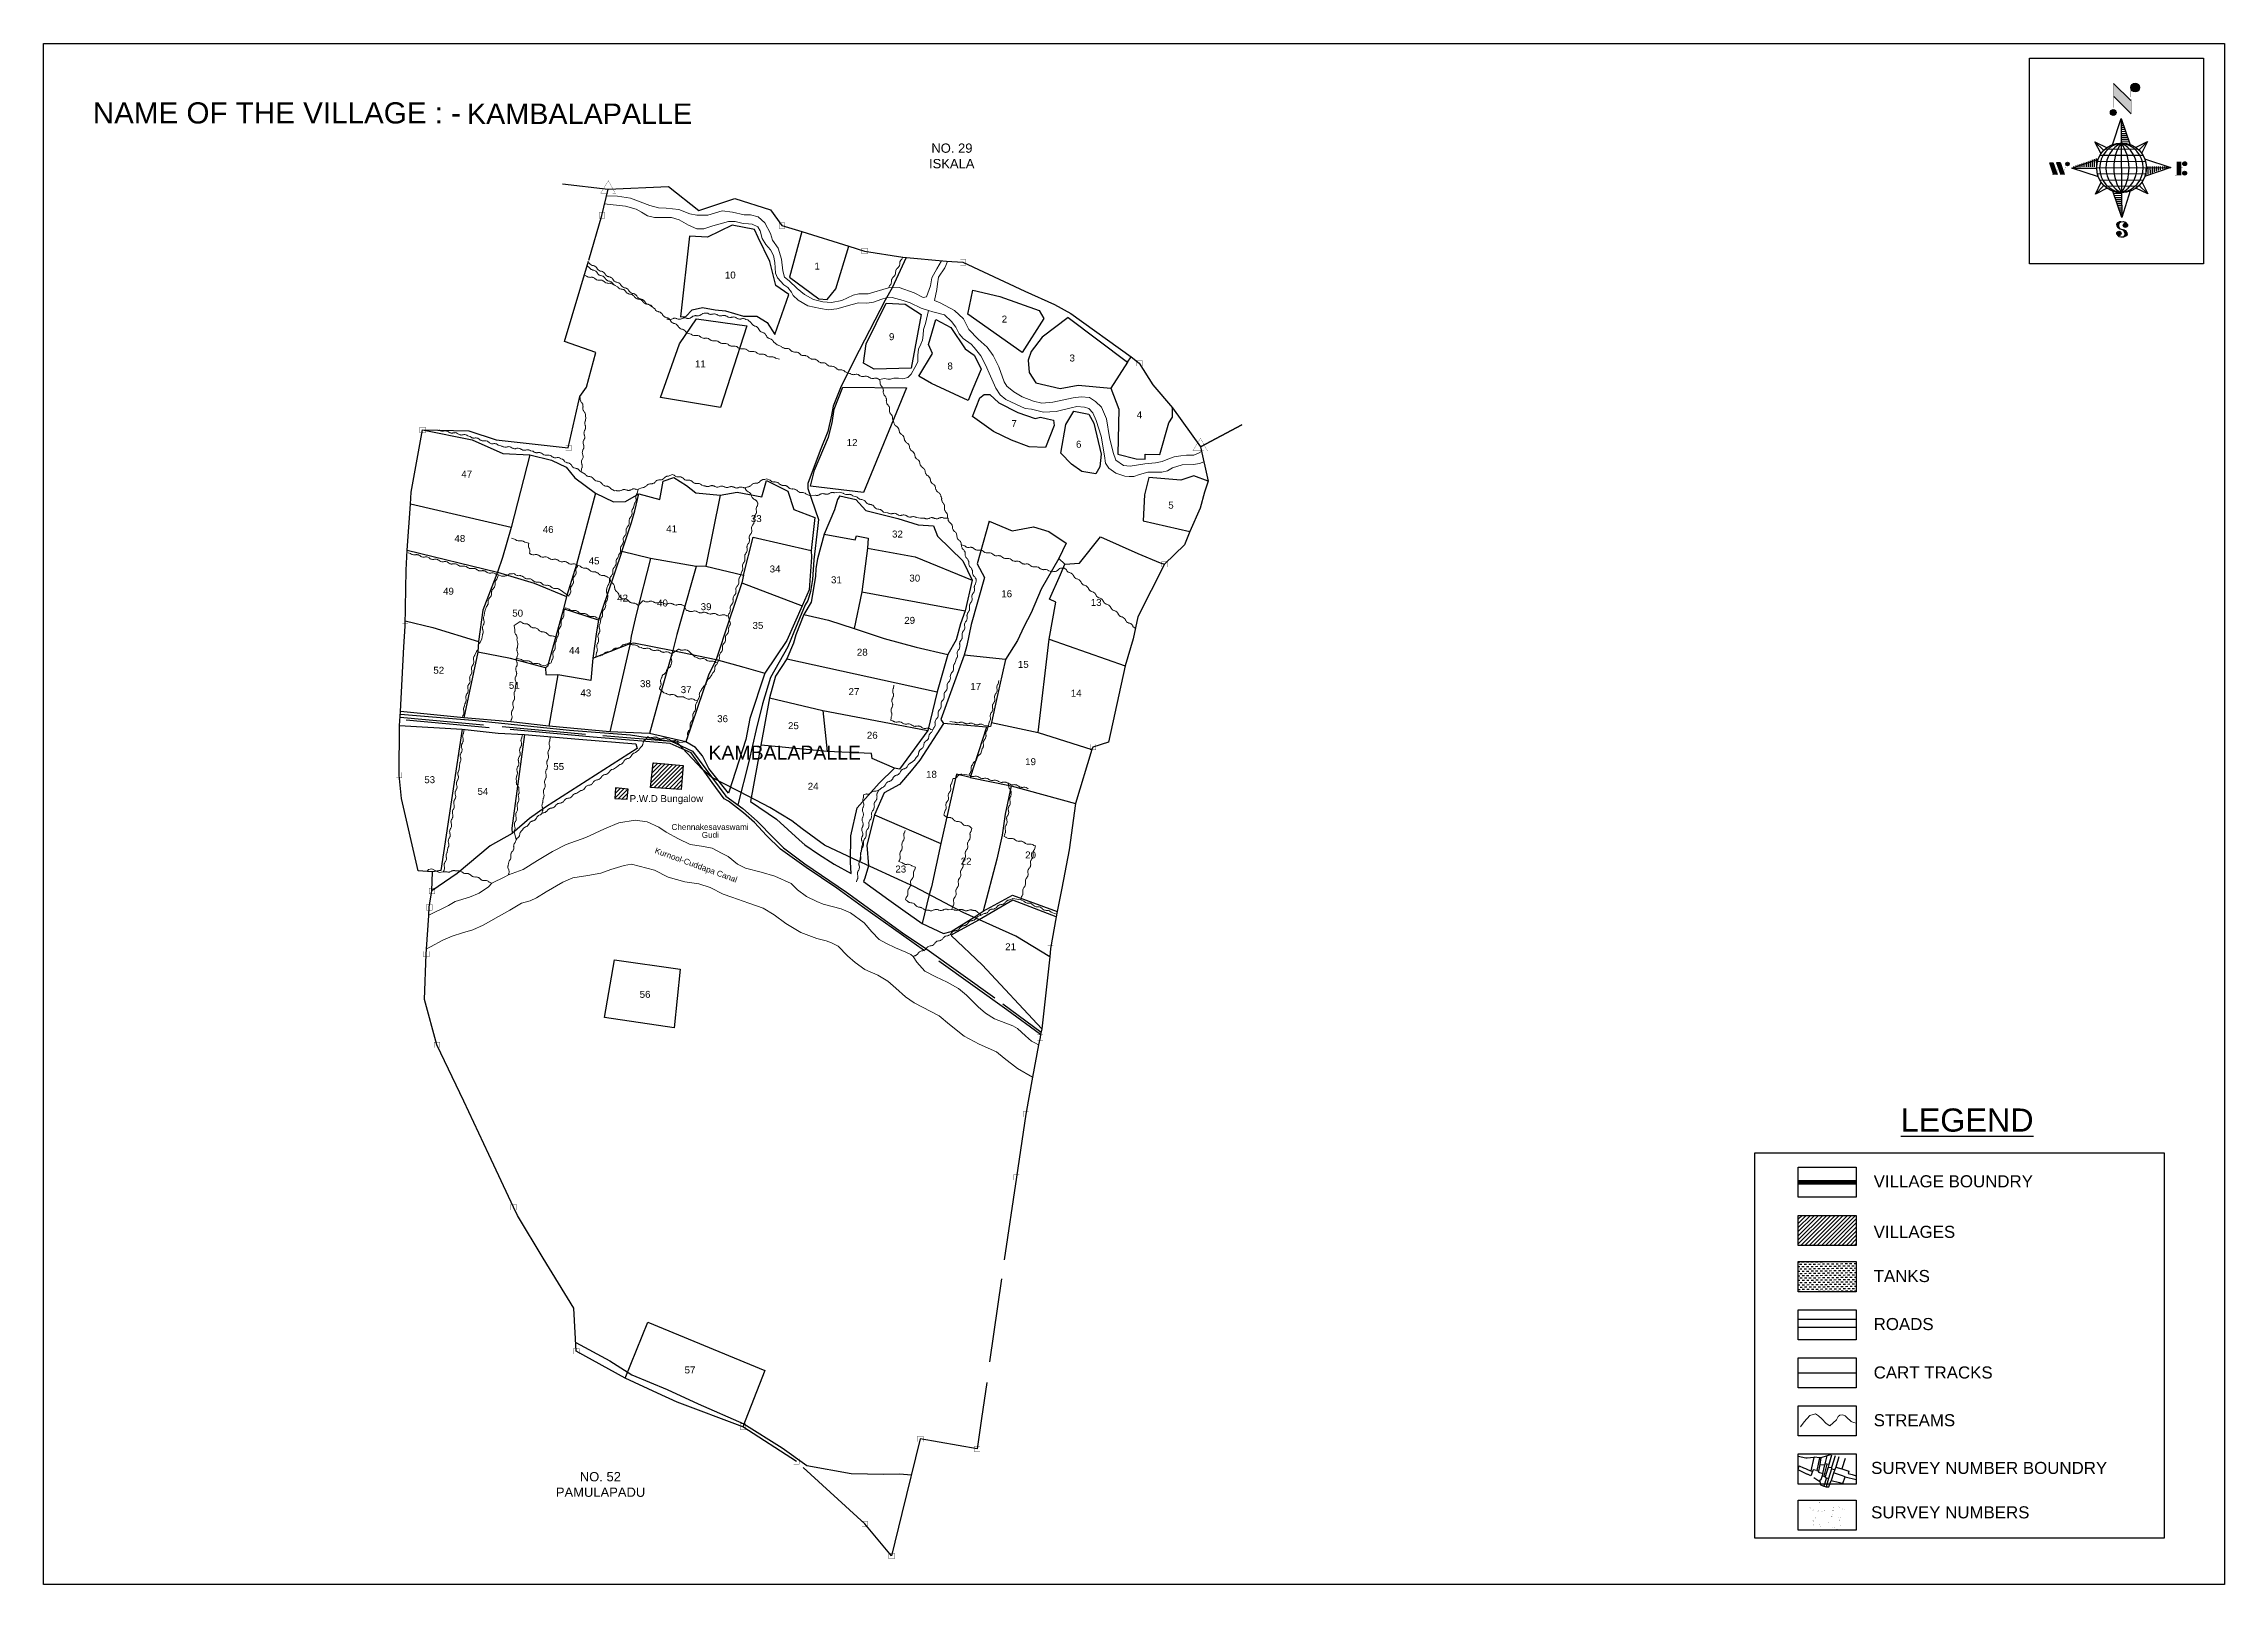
# Model space of a CAD drawing. Header units: inches. Extents: x 45 to 985, y 114 to 777.
import ezdxf
from ezdxf.enums import TextEntityAlignment as Align

# ---------------------------------------------------------------- set-up
doc = ezdxf.new("R2010")
doc.units = ezdxf.units.IN
doc.header["$LTSCALE"] = 15
doc.header["$MEASUREMENT"] = 0
doc.linetypes.add('ACAD_ISO02W100', pattern=[15, 12, -3])
for name, color, linetype in [('AQUADUCT', 1, 'Continuous'), ('bord', 1, 'Continuous'), ('BOUNDARY', 5, 'Continuous'), ('chainage', 7, 'Continuous'), ('PLOT', 7, 'Continuous'), ('PLOT NO', 7, 'Continuous'), ('ROAD', 50, 'Continuous'), ('ROAD-CT', 50, 'Continuous'), ('STONES', 3, 'Continuous'), ('STREAM', 130, 'SL'), ('STREAMS', 4, 'Continuous'), ('TANKS', 4, 'Continuous'), ('TEXT', 3, 'Continuous'), ('V', 6, 'Continuous'), ('VILLAGE', 20, 'SL'), ('VILLAGE BOUNDARY', 200, 'Continuous')]:
    doc.layers.add(name, color=color, linetype=linetype)
doc.styles.get("Standard").update_dxf_attribs({"font": 'arial.ttf'})
doc.linetypes.add('SL', pattern='A,8e-06,[1,streme line,S=0.066667,R=0,X=0,Y=0],-0.839413', length=0.839421)
pattern_1 = [(267.297113149, (-8720374.938, 50637915.138), (10.5367255337, -0.497431438), [])]
pattern_2 = [(357.297113149, (-8720374.938, 50637915.138), (0.497431438, 10.5367255337), [])]

msp = doc.modelspace()

# ---------------------------------------------------------------- texts
at = {"layer": 'chainage', "color": 5}
msp.add_text('NAME OF THE VILLAGE : - ', height=9.1239, dxfattribs=at).set_placement((66.67, 742.91))
at = {"layer": 'chainage', "color": 0}
for s, height, p in [('%%ULEGEND', 9.967, (845.46, 308.77)), ('VILLAGE BOUNDRY', 5.1989, (833.83, 284.78)), ('VILLAGES ', 5.199, (833.83, 263.02)), ('TANKS', 5.199, (833.83, 243.99)), ('ROADS', 5.199, (833.83, 223.31)), ('CART TRACKS', 5.1989, (833.83, 202.46)), ('STREAMS', 5.199, (833.83, 181.89)), ('SURVEY NUMBER BOUNDRY', 5.1989, (832.73, 161.35)), ('SURVEY NUMBERS', 5.1989, (832.73, 142.22))]:
    msp.add_text(s, height=height, dxfattribs=at).set_placement(p)
at = {"layer": 'PLOT', "linetype": 'ACAD_ISO02W100', "char_height": 4, "attachment_point": 1}
for s, insert, width in [('\\pi2.2477;NO. 29 \\P\\pi1.2355;ISKALA', (425.67, 734.3), 21.5269), ('\\pi12.481;NO. 52 \\P\\pi2.1604;PAMULAPADU', (264, 162.17), 41.9443)]:
    msp.add_mtext(s, dxfattribs=dict(at, insert=insert, width=width))
at = {"layer": 'PLOT NO', "linetype": 'ACAD_ISO02W100'}
for s, p in [('10', (341.29, 677.65)), ('1', (378.72, 681.5)), ('2', (459.38, 658.69)), ('9', (410.82, 651.1)), ('11', (328.4, 639.37)), ('8', (435.99, 638.47)), ('3', (488.59, 641.92)), ('7', (463.55, 613.68)), ('4', (517.56, 617.48)), ('12', (393.76, 605.52)), ('6', (491.39, 604.8)), ('47', (227.75, 591.9)), ('33', (352.48, 572.77)), ('5', (531.12, 578.53)), ('48', (224.8, 564.2)), ('46', (262.86, 568.08)), ('41', (316.02, 568.35)), ('32', (413.31, 566.11)), ('45', (282.62, 554.56)), ('34', (360.58, 551.07)), ('31', (387.03, 546.41)), ('30', (420.77, 547.14)), ('49', (219.89, 541.48)), ('42', (294.9, 538.54)), ('40', (312.09, 536.42)), ('39', (330.87, 534.83)), ('16', (460.35, 540.39)), ('13', (498.91, 536.67)), ('50', (249.71, 532.04)), ('35', (353.21, 526.75)), ('29', (418.57, 528.94)), ('44', (274.15, 515.95)), ('28', (398.15, 515.22)), ('52', (215.72, 507.46)), ('15', (467.51, 509.97)), ('51', (248.24, 500.96)), ('43', (279.06, 497.68)), ('38', (304.73, 501.67)), ('37', (322.28, 499.1)), ('27', (394.57, 498.26)), ('17', (447.01, 500.48)), ('14', (490.31, 497.61)), ('36', (337.98, 486.59)), ('25', (368.5, 483.59)), ('26', (402.46, 479.47)), ('53', (211.8, 460.33)), ('55', (267.38, 465.97)), ('18', (427.96, 462.64)), ('19', (470.65, 468.09)), ('54', (234.74, 455.3)), ('24', (376.99, 457.48)), ('23', (414.73, 421.86)), ('22', (442.88, 425.21)), ('20', (470.66, 427.92)), ('21', (462.04, 388.38)), ('56', (304.58, 367.89)), ('57', (323.94, 206.14))]:
    msp.add_text(s, height=3, dxfattribs=at).set_placement(p, align=Align.MIDDLE_CENTER)
at = {"layer": 'PLOT NO'}
for s, p in [('339', (806.41, 146.66)), ('340', (807.66, 145.76)), ('337', (807.78, 141.03)), ('338', (808.81, 142.33)), ('341', (809.95, 145.47)), ('345', (810.3, 149.04)), ('342', (811.33, 145.28)), ('343', (812.82, 145.51)), ('449', (815.86, 142.96)), ('344', (816.23, 145.54)), ('447', (816.37, 143.71)), ('448', (816.6, 147.11)), ('442', (818.79, 147.18)), ('444', (819.07, 141.45)), ('443', (819.11, 142.47)), ('437', (820.35, 146.32)), ('436', (821.71, 146.08)), ('336', (808.23, 139.35)), ('451', (810.77, 139.51)), ('452', (811.07, 138.93)), ('450', (814.45, 140.21)), ('446', (816.53, 138.29)), ('445', (817.94, 137.52)), ('435', (819.84, 139.09))]:
    msp.add_text(s, height=0.307, rotation=0.79468, dxfattribs=at).set_placement(p, align=Align.MIDDLE_CENTER)
at = {"layer": 'TEXT', "color": 1}
msp.add_text('KAMBALAPALLE', height=8.8653, dxfattribs=at).set_placement((276.38, 747.08), align=Align.MIDDLE_CENTER)
at = {"layer": 'VILLAGE', "color": 1, "linetype": 'ACAD_ISO02W100'}
msp.add_text('KAMBALAPALLE', height=6, dxfattribs=at).set_placement((364.74, 471.99), align=Align.MIDDLE_CENTER)
at = {"layer": 'VILLAGE', "color": 0, "linetype": 'ACAD_ISO02W100'}
for s, height, p in [('P.W.D Bungalow', 3, (313.78, 452.18)), ('Chennakesavaswami', 2.5, (332.57, 439.96)), ('Gudi', 2.5, (332.71, 436.55))]:
    msp.add_text(s, height=height, dxfattribs=at).set_placement(p, align=Align.MIDDLE_CENTER)
msp.add_text('Kurnool-Cuddapa Canal', height=2.5, rotation=340.01008, dxfattribs=at).set_placement((326.57, 423.58), align=Align.MIDDLE_CENTER)

# ---------------------------------------------------------------- blocks, each defined once
blk = doc.blocks.new('*X2')
at = {"color": 0, "linetype": 'Continuous'}
for p, q in [((6321.6, 240.5), (6322.3, 241.2)), ((6321.6, 240.3), (6322.3, 241)), ((6321.6, 240.1), (6322.3, 240.8)), ((6321.6, 239.9), (6322.4, 240.7)), ((6321.6, 239.8), (6322.4, 240.6)), ((6321.6, 239.6), (6322.5, 240.5)), ((6321.6, 239.4), (6322.5, 240.3)), ((6321.6, 239.2), (6322.6, 240.2)), ((6321.7, 239.1), (6322.6, 240.1)), ((6321.8, 240.8), (6322.4, 241.4)), ((6321.8, 239), (6322.7, 240)), ((6321.8, 239), (6322.8, 239.9)), ((6321.9, 238.9), (6322.9, 239.8)), ((6322, 238.8), (6323, 239.7)), ((6322.1, 241.3), (6322.4, 241.6)), ((6322.1, 238.7), (6323.1, 239.6)), ((6322.2, 238.6), (6323.1, 239.6)), ((6322.3, 238.5), (6323.2, 239.5)), ((6322.4, 238.5), (6323.3, 239.4)), ((6322.5, 238.4), (6323.4, 239.3)), ((6322.7, 238.4), (6323.6, 239.3)), ((6322.8, 238.3), (6323.7, 239.2)), ((6322.9, 238.3), (6323.8, 239.1)), ((6323.1, 238.2), (6323.9, 239.1)), ((6323.2, 238.2), (6324, 239)), ((6323.3, 238.2), (6324.2, 239)), ((6323.5, 238.1), (6324.3, 238.9)), ((6323.7, 238.1), (6324.4, 238.9)), ((6323.8, 238.1), (6324.6, 238.8)), ((6324.1, 238.2), (6324.7, 238.8)), ((6324.3, 238.3), (6324.9, 238.8)), ((6324.6, 238.3), (6325.1, 238.8)), ((6324.8, 238.4), (6325.2, 238.8)), ((6325.1, 238.5), (6325.4, 238.8)), ((6325.4, 238.6), (6325.6, 238.8))]:
    blk.add_line(p, q, dxfattribs=at)
blk = doc.blocks.new('*X1')
at = {"color": 0, "linetype": 'Continuous'}
for p, q in [((6324.4, 240.3), (6324.5, 240.4)), ((6324.6, 240.3), (6324.8, 240.5)), ((6324.7, 240.2), (6325, 240.5)), ((6324.8, 240.2), (6325.2, 240.6)), ((6325, 240.1), (6325.5, 240.6)), ((6325.1, 240.1), (6325.6, 240.6)), ((6325.2, 240), (6325.8, 240.6)), ((6325.3, 240), (6326, 240.6)), ((6325.4, 239.9), (6326.1, 240.6)), ((6325.5, 239.8), (6326.2, 240.5)), ((6325.6, 239.8), (6326.3, 240.5)), ((6325.7, 239.7), (6326.5, 240.4)), ((6325.9, 239.6), (6326.6, 240.3)), ((6326, 239.5), (6326.7, 240.3)), ((6326, 239.4), (6326.8, 240.2)), ((6326.1, 239.3), (6327, 240.2)), ((6326.2, 239.3), (6327.1, 240.1)), ((6326.3, 239.2), (6327.1, 240)), ((6326.4, 239.1), (6327.2, 239.9)), ((6326.5, 239), (6327.3, 239.8)), ((6326.5, 238.9), (6327.4, 239.7)), ((6326.6, 238.8), (6327.5, 239.6)), ((6326.7, 238.7), (6327.5, 239.5)), ((6326.8, 238.6), (6327.6, 239.4)), ((6326.8, 238.5), (6327.7, 239.3)), ((6326.9, 238.3), (6327.8, 239.2)), ((6326.9, 238.2), (6327.9, 239.1)), ((6327, 238.1), (6327.8, 239)), ((6327, 237.9), (6327.8, 238.8)), ((6327, 237.8), (6327.8, 238.6)), ((6327, 237.6), (6327.8, 238.4)), ((6327, 237.4), (6327.8, 238.2)), ((6327, 237.3), (6327.8, 238)), ((6327, 237.1), (6327.8, 237.9)), ((6326.8, 236.5), (6327.4, 237)), ((6326.9, 236.8), (6327.6, 237.4))]:
    blk.add_line(p, q, dxfattribs=at)
blk = doc.blocks.new('H')
at = {"layer": 'bord', "extrusion": (0.000427885, 0.004792, 0.999988)}
h = blk.add_hatch(dxfattribs=at)
h.set_pattern_fill('LINE', color=8, scale=84.387686, angle=-2.7029, style=0)
h.set_pattern_definition(pattern_2)
h.paths.add_polyline_path([(-492, 786, -0.090992), (-448, 775), (-486, 912)])
h = blk.add_hatch(dxfattribs=at)
h.set_pattern_fill('LINE', color=8, scale=84.387686, angle=-92.7029, style=0)
h.set_pattern_definition(pattern_1)
h.paths.add_polyline_path([(-625, 665, -0.090992), (-615, 710), (-751, 671)])
h = blk.add_hatch(dxfattribs=at)
h.set_pattern_fill('LINE', color=8, scale=84.387686, angle=-92.7029, style=0)
h.set_pattern_definition(pattern_1)
h.paths.add_polyline_path([(-246, 647), (-372, 653, -0.090992), (-382, 609)])
h = blk.add_hatch(dxfattribs=at)
h.set_pattern_fill('LINE', color=8, scale=84.387686, angle=-2.7029, style=0)
h.set_pattern_definition(pattern_2)
h.paths.add_polyline_path([(-504, 533, -0.090992), (-549, 543), (-510, 406)])
for p, q in [((-519, 1020, -1217), (-435, 927, -1216)), ((-516, 1087, -1217), (-432, 994, -1217)), ((-538, 774, -1216), (-487, 906, -1216)), ((-487, 906, -1216), (-493, 780, -1216)), ((-487, 906, -1216), (-448, 769, -1216)), ((-627, 794, -1216), (-567, 760, -1216)), ((-627, 794, -1216), (-584, 747, -1215)), ((-599, 731, -1215), (-627, 794, -1216)), ((-421, 753, -1216), (-359, 781, -1216)), ((-359, 781, -1216), (-405, 739, -1216)), ((-359, 781, -1216), (-392, 721, -1215)), ((-865, 701, -1215), (-847, 638, -1215)), ((-847, 700, -1215), (-829, 637, -1215)), ((-829, 699, -1215), (-811, 636, -1215)), ((-829, 699, -1215), (-811, 698, -1215)), ((-811, 698, -1215), (-794, 635, -1215)), ((-752, 665, -1215), (-615, 704, -1215)), ((-379, 693, -1215), (-246, 641, -1215)), ((-213, 669, -1215), (-217, 601, -1215)), ((-752, 665, -1215), (-625, 659, -1215)), ((-619, 614, -1215), (-752, 665, -1215)), ((-639, 526, -1214), (-606, 585, -1215)), ((-639, 526, -1214), (-593, 568, -1215)), ((-371, 513, -1214), (-414, 560, -1215)), ((-399, 576, -1215), (-371, 513, -1214)), ((-246, 641, -1215), (-383, 603, -1215)), ((-373, 647, -1215), (-246, 641, -1215)), ((-197, 600, -1215), (-194, 668, -1215)), ((-577, 553, -1215), (-639, 526, -1214)), ((-511, 400, -1214), (-549, 537, -1214)), ((-460, 533, -1215), (-511, 400, -1214)), ((-505, 527, -1214), (-511, 400, -1214)), ((-371, 513, -1214), (-431, 546, -1215))]:
    blk.add_line(p, q, dxfattribs=at)
at = {"layer": 'bord', "color": 8, "linetype": 'ByBlock', "extrusion": (0.000427885, 0.004792, 0.999988)}
for p, q in [((-375, 679, -1215), (-620, 691, -1215)), ((-386, 711, -1215), (-605, 722, -1215)), ((-411, 744, -1216), (-578, 752, -1216)), ((-493, 780, -1216), (-505, 527, -1214)), ((-373, 647, -1215), (-625, 659, -1215)), ((-378, 616, -1215), (-623, 628, -1215)), ((-392, 585, -1215), (-611, 595, -1215)), ((-420, 555, -1215), (-587, 562, -1215))]:
    blk.add_line(p, q, dxfattribs=at)
at = {"layer": 'bord', "extrusion": (0.000427885, 0.004792, 0.999988), "elevation": -1212}
for points in [[(-522, 960, 1.61, 1.61, 0), (-516, 1093, 1.61, 1.61, 0)], [(-434, 933, 1.61, 1.61, 0), (-428, 1066, 1.61, 1.61, 0)], [(-870, 707, 0.642, 0.642, 0), (-846, 706, 0.642, 0.642, 0)], [(-829, 643, 0.642, 0.642, 0), (-821, 678, 0.642, 0.642, 0)], [(-793, 641, 0.642, 0.642, 0), (-782, 694, 0.642, 0.642, 0)], [(-223, 676, 0.706, 0.706, 0), (-174, 673, 0.706, 0.706, 0)], [(-829, 643, 0.642, 0.642, 0), (-855, 644, 0.642, 0.642, 0)], [(-811, 642, 0.642, 0.642, 0), (-784, 641, 0.642, 0.642, 0)], [(-177, 605, 0.706, 0.706, 0), (-226, 607, 0.706, 0.706, 0)]]:
    blk.add_lwpolyline(points, format="xyseb", dxfattribs=at)
for points in [[(-414, 1073, 22.3, 22.3, 1), (-398, 1058, 22.3, 22.3, 1)], [(-530, 950, 14.8, 14.8, 1), (-520, 939, 14.8, 14.8, 1)], [(-776, 697, 8.9, 8.9, 1), (-769, 690, 8.9, 8.9, 1)], [(-180, 618, 9.79, 9.79, 1), (-173, 611, 9.79, 9.79, 1)], [(-178, 667, 9.79, 9.79, 1), (-171, 660, 9.79, 9.79, 1)], [(-490, 362, 11.1, 11.1, 1), (-498, 369, 11.1, 11.1, 1)], [(-525, 322, 11.1, 11.1, 1), (-533, 329, 11.1, 11.1, 1)]]:
    blk.add_lwpolyline(points, format="xyseb", close=True, dxfattribs=at)
at = {"layer": 'bord', "extrusion": (0.000427885, 0.004792, 0.999988), "const_width": 0.706, "elevation": -1212}
blk.add_lwpolyline([(-195, 645), (-185, 644)], dxfattribs=at)
at = {"layer": 'bord', "extrusion": (0.000427885, 0.004792, 0.999988), "elevation": -1212}
for points in [[(-537, 317), (-531, 310), (-520, 307), (-505, 307), (-494, 310), (-486, 318), (-487, 326), (-491, 333), (-494, 336), (-503, 341), (-522, 347), (-530, 352), (-534, 355), (-537, 363), (-537, 373), (-530, 381), (-520, 384), (-504, 384), (-493, 380), (-487, 373)], [(-522, 348), (-526, 354), (-528, 361), (-528, 371), (-526, 375), (-521, 381), (-515, 384)], [(-505, 307), (-499, 312), (-497, 319), (-497, 327), (-501, 335), (-509, 343)]]:
    blk.add_lwpolyline(points, dxfattribs=at)
at = {"layer": 'bord', "extrusion": (0.000427885, 0.004792, 0.999988)}
for centre, radius in [((-406, 1065, -1212), 22.3), ((-525, 944, -1212), 14.8), ((-773, 694, -1212), 8.9), ((-498, 659, -1212), 127), ((-177, 615, -1212), 9.79), ((-174, 663, -1212), 9.79), ((-494, 365, -1212), 11.1), ((-529, 325, -1212), 11.1)]:
    blk.add_circle(centre, radius, dxfattribs=at)
at = {"layer": 'bord', "color": 8, "linetype": 'ByBlock', "extrusion": (0.000427885, 0.004792, 0.999988)}
for centre, radius, start, end in [((-482, 658, -1212), 128, 94.9254, 259.6691), ((-437, 656, -1212), 141, 113.2864, 241.308), ((-316, 651, -1212), 222, 142.5892, 212.0053), ((-560, 662, -1212), 141, 293.2864, 61.308), ((-681, 668, -1212), 222, 322.5892, 32.0053), ((-515, 660, -1212), 128, 274.9254, 79.6691)]:
    blk.add_arc(centre, radius, start, end, dxfattribs=at)
at = {"layer": 'bord', "extrusion": (0.000427885, 0.004792, 0.999988)}
for points in [[(-516, 1093, -1212), (-431, 1000, -1212), (-519, 1026, -1212), (-434, 933, -1212)], [(-864, 707, -1212), (-846, 706, -1212), (-846, 644, -1212), (-829, 643, -1212)], [(-829, 705, -1212), (-811, 704, -1212), (-811, 642, -1212), (-793, 641, -1212)], [(-193, 674, -1212), (-197, 606, -1212), (-213, 675, -1212), (-216, 607, -1212)]]:
    blk.add_solid(points, dxfattribs=at)
at = {"layer": 'bord', "extrusion": (0.000427885, 0.004792, 0.999988), "xscale": 7.977342409717546, "yscale": 7.977342408231451, "zscale": 7.977342408476333, "rotation": 138.0840426661453}
for name, p in [('*X1', (38301, -31929, -1212)), ('*X2', (38314, -31951, -1212))]:
    blk.add_blockref(name, p, dxfattribs=at)

# ---------------------------------------------------------------- hatches: boundary and pattern name
at = {"layer": 'TANKS'}
h = msp.add_hatch(dxfattribs=at)
h.set_pattern_fill('DASH', color=5, scale=7.835776, angle=0.91171, style=0)
h.set_pattern_definition([(0.9117137, (-9451.2736, -65627.7383), (0.963762863, 0.99493306), [0.979471962, -0.979471962])])
h.paths.add_polyline_path([(801.35, 252.79), (826.31, 252.79), (826.31, 239.85), (801.35, 239.85)])
at = {"layer": 'VILLAGE', "linetype": 'ACAD_ISO02W100'}
h = msp.add_hatch(dxfattribs=at)
h.set_pattern_fill('ANSI31', color=256, scale=10)
h.paths.add_polyline_path([(308.02, 467.61), (320.94, 466.39), (320.14, 456.07), (306.92, 456.91)])
h.paths.add_polyline_path([(291.88, 456.89), (291.54, 452.25), (296.87, 451.87), (297.25, 456.31)])
at = {"layer": 'VILLAGE'}
h = msp.add_hatch(dxfattribs=at)
h.set_pattern_fill('ANSI31', color=256, scale=10, style=0)
h.paths.add_polyline_path([(801.35, 272.72), (826.31, 272.72), (826.31, 259.77), (801.35, 259.77)])

# ---------------------------------------------------------------- linework, layer by layer
at = {"layer": 'BOUNDARY', "color": 5, "linetype": 'ACAD_ISO02W100', "ltscale": 0.2}
msp.add_lwpolyline([(268.97, 716.94), (288.68, 714.67), (314.74, 715.82), (327.77, 705.39), (343.31, 710.6), (358.62, 705.66), (363.52, 698.95), (372.15, 696.36), (392.39, 690.1), (399.17, 688), (415.56, 685.35), (434.38, 683.64), (441.54, 683.16), (468.2, 670.64), (480.94, 665.01), (488.01, 661.1), (513.93, 642.46), (517.46, 639.68), (523.3, 630.4), (531.73, 620.45), (543.78, 603.74), (561.68, 613.1), (543.78, 603.74), (547.17, 588.88), (545.62, 584.15), (543.64, 577.19), (539.24, 567.18), (536.98, 561.53), (528.36, 553.1), (516.8, 530.39), (514.79, 521.03), (511.35, 509.42), (504.28, 476.43), (497.48, 474.38), (497.08, 473.37), (490.05, 450.02), (487.22, 430.17), (484.05, 413.63), (482.14, 403.56), (481.74, 401.28), (479.18, 387.63), (478.89, 384.11), (475.43, 353.02), (474.98, 350.53), (474.74, 349.26), (474.1, 346.11), (471.43, 332.21), (468.57, 316.26), (464.57, 289.15), (458.11, 245.32), (449.51, 185.18), (447.63, 172.1), (423.11, 176.46), (415.16, 144.31), (410.76, 126.03), (399.2, 139.81), (369.75, 166.76), (346.7, 181.71), (318.48, 192.22), (309.96, 196.13), (296.01, 202.56), (274.96, 214.21), (273.9, 232.74), (260.7, 254.31), (249.57, 272.62), (247.91, 276.22), (237.29, 298.86), (226.55, 321.83), (214.89, 346.11), (209.52, 365.61), (210.32, 385.23), (210.44, 387.41), (211.43, 401.91), (211.63, 405.37), (212.74, 412.4), (213.03, 420.62), (206.81, 421.05), (199.7, 452.2), (198.59, 462.32), (198.85, 483.63), (199.19, 489.7), (200.72, 517.47), (201.2, 526.41), (201.61, 550.49), (202.16, 559.15), (203.5, 578.93), (203.82, 584.2), (208.75, 610.95), (228.65, 610.58), (240.49, 606.7), (271.53, 603.19), (276.49, 625.31), (279.36, 629.42), (283.37, 644.24), (269.9, 649.1), (280.38, 683.99), (285.97, 703.36), (288.68, 714.67)], dxfattribs=at)
at = {"layer": 'PLOT'}
for points in [[(323.68, 694.32), (319.9, 659.6), (322.15, 659.78), (324.84, 662.66), (329.31, 663.74), (334.81, 662.64), (339.24, 662.17), (347.01, 659.97), (352.8, 659.96), (357.14, 657.23), (360.53, 652.09), (366.52, 669.25), (360.93, 673.19), (358.3, 683.54), (353.37, 693.86), (351.78, 697.3), (342.17, 699.09), (331.5, 693.97), (323.68, 694.32)], [(372.15, 696.36), (366.74, 676.71), (379.39, 667.35), (383.07, 667.12), (386.81, 671.64), (392.39, 690.1)], [(445.79, 671.07), (457.41, 668.42), (474.4, 662.44), (476.35, 658.88), (466.98, 644.31), (443.58, 660.77), (445.79, 671.07)], [(326.77, 658.84), (348.43, 655.71), (341.43, 633.93), (337.12, 620.65), (311.23, 624.96), (319.46, 648.05), (326.77, 658.84)], [(408.4, 665.57), (416.69, 665.05), (423.45, 660.6), (419.19, 637.61), (403.22, 637.08), (398.73, 639.7), (399.86, 648), (408.4, 665.57)], [(429.8, 658.52), (436.34, 655.06), (442.5, 645.88), (446.41, 643.17), (447.86, 640.14), (449.39, 637.08), (445.82, 628.62), (443.71, 623.61), (427.9, 630.89), (422.48, 634.09), (428.44, 643.91), (426.66, 647.74), (429.8, 658.52)], [(486.86, 659.34), (475.64, 650.87), (470.91, 644.78), (469.61, 640.95), (470.02, 635.62), (472.9, 631.17), (483.44, 628.84), (491.11, 630.21), (505.29, 628.87)], [(486.86, 659.34), (512.37, 640.07), (513.93, 642.46)], [(512.37, 640.07), (505.29, 628.87), (508.72, 619.86), (508.23, 600.57), (516.1, 598.57), (519.94, 598.29), (520.05, 600.57), (526.26, 600.42), (530.24, 613.98), (531.85, 616.39), (531.73, 620.45)], [(389.84, 629.39), (417.27, 629.01), (398.7, 584.03), (375.84, 586.68), (377.55, 593.68), (383.54, 607.84), (385.12, 614.01), (386.11, 619.85), (389.84, 629.39)], [(453.17, 626.15), (456.92, 622.57), (465.16, 618.43), (472.58, 615.84), (474.88, 616.47), (477.9, 615.66), (480.58, 615.21), (480.78, 612.87), (477.01, 603.45), (470.07, 603.67), (462.5, 606.61), (454.72, 610.34), (445.67, 616.69), (448.85, 624.84), (450.66, 626.21), (453.17, 626.15)], [(208.75, 610.95), (230.11, 606.71), (243.28, 600.74), (254.97, 600.28), (264.23, 597.98), (270.58, 594.94), (274.34, 590.32), (283.2, 583.66), (290.98, 579.92), (296.19, 580.14), (301.83, 583.39), (310.94, 581.01), (312.45, 588.92), (317.04, 590.52), (322.41, 586.99), (326.52, 583.88), (336.91, 582.88), (344.19, 584.13), (354.93, 582.16), (356.9, 589.16), (366.14, 584.59), (368.69, 576.72), (377.77, 573.28), (376.11, 559.08), (376.23, 556.17), (375.22, 542.06), (372.28, 535.13), (365.59, 520.33), (356.24, 506.23), (349.77, 486.63), (347.96, 477.68), (340.57, 454.48), (332.05, 465.09), (329.26, 470.67), (326.29, 474.21), (322.11, 476.62), (306.48, 480.2), (289.42, 480.96), (263.12, 483.36), (246.72, 485.28), (226.56, 486.95), (199.19, 489.7)], [(489.24, 619.05), (495.78, 617.77), (497.93, 613.79), (501.01, 600.48), (500.44, 595.09), (498.79, 592.04), (492.8, 593.1), (488.23, 596.24), (483.66, 600.99), (485.85, 613.35), (489.24, 619.05)], [(254.97, 600.28), (246.93, 568.93), (243.18, 556.01), (240.96, 549.71), (234.75, 533.4), (232.8, 519.88), (232.49, 515.24), (226.56, 486.95)], [(283.2, 583.66), (275.07, 552.96), (270.76, 539.2), (269.48, 533.87), (262.61, 509.06), (261.73, 508.5), (246.64, 512.48), (232.49, 515.24)], [(330.74, 552.22), (326.57, 552.2), (306.98, 555.58), (294.64, 558.55), (298.77, 571.1), (300.11, 576.12), (301.83, 583.39)], [(336.91, 582.88), (330.74, 552.22), (346.99, 548.44), (351.16, 564.82), (376.11, 559.08)], [(388.45, 582.59), (387.55, 580.94), (386.21, 576.5), (381.78, 565.99), (378.8, 555.47), (378.17, 551.28), (377.95, 547.79), (376.16, 536.81), (372.95, 531.47), (369.46, 522.72), (368.56, 519.08), (365.72, 512.42), (360.75, 504.94), (358.15, 495.54), (354.4, 475.23), (349.95, 450.89), (361.24, 443.27), (370.91, 434.42), (373.35, 432.29), (379.36, 428.23), (386.08, 423.91), (393.31, 419.87), (393.03, 424.85), (393.29, 436.12), (395.89, 448.15), (405.43, 458.88), (412.04, 465.29), (402.38, 469.43), (402.08, 471.6), (383.05, 472.52), (354.64, 475.17)], [(388.45, 582.59), (395.38, 580.98), (399.69, 576.21), (413.45, 572.87), (422.2, 570.04), (428.86, 569.68), (430.49, 565.23), (441.44, 554.61), (445.53, 546.3), (442.53, 533.09), (440.48, 527.39), (438.63, 520.51), (434.97, 514.23), (430.48, 498.21), (426.46, 481.46)], [(547.17, 588.88), (540.94, 591.17), (535.38, 589.27), (521.65, 590.45), (519.78, 582.94), (519.13, 571.84), (539.24, 567.18)], [(246.93, 568.93), (203.5, 578.93)], [(381.78, 565.99), (395.14, 563.57), (395.69, 565.28), (400.71, 564.31), (400.36, 560.09), (397.91, 541.25), (394.68, 525.45)], [(452.8, 571.65), (447.63, 553.25), (450.77, 547.44), (445.06, 527.11), (443.23, 518.06), (442.09, 514), (432.02, 486.23), (433.18, 484.52), (422.9, 468.67), (419.22, 464.15), (414.13, 458.22), (407.53, 454.71), (403.36, 445.2), (400.06, 432.19), (400.81, 423.26), (399.26, 417.93), (398.64, 416.49), (409.61, 408.64), (415.6, 404.31), (423.9, 398.39), (433.07, 394.14), (436.48, 394.91), (446.3, 401.12), (450.26, 403.77), (462.91, 410.61), (482.14, 403.56)], [(452.8, 571.65), (462.67, 567.46), (471.86, 569.17), (478.54, 567.27), (485.94, 562.22), (482.82, 555.53), (485.45, 553.12), (491.77, 553.61), (500.81, 564.87), (516.84, 557.71), (526.51, 553.74), (528.36, 553.1)], [(202.16, 559.15), (240.96, 549.71), (256.87, 544.93), (270.76, 539.2)], [(294.64, 558.55), (288.4, 540.4), (284.47, 528.97), (269.48, 533.87)], [(306.98, 555.58), (300.79, 531.51), (298.66, 522.2), (298.16, 518.92)], [(400.36, 560.09), (420.95, 556.32), (445.53, 546.3)], [(482.82, 555.53), (475.15, 542.44), (470.86, 532.24), (467.73, 526.16), (465, 520.31), (459.88, 512.12), (456.04, 494.87), (453.75, 485), (453.34, 483.23), (451.61, 482.95), (433.18, 484.52)], [(326.57, 552.2), (320.07, 529.47), (318.25, 522.89), (316.5, 515.96), (310.84, 495.91), (306.48, 480.2)], [(346.99, 548.44), (346.2, 545.12), (340.48, 528.15), (335.28, 512.09), (331.85, 505.31), (322.11, 476.62)], [(346.2, 545.12), (372.28, 535.13)], [(473.97, 480.68), (478.62, 520.88), (481.49, 536.82), (478.73, 538.08), (483.47, 548.7), (485.45, 553.12)], [(397.91, 541.25), (432.26, 534.84), (442.53, 533.09)], [(201.27, 528.78), (213.17, 525.81), (232.8, 519.88)], [(284.47, 528.97), (283.65, 524.05), (282.1, 512.66), (281.27, 503.02), (267.03, 505.55)], [(372.95, 531.47), (383.66, 529.06), (394.68, 525.45), (407.63, 521.07), (421.42, 517.39), (434.97, 514.23)], [(282.1, 512.66), (298.16, 518.92), (289.42, 480.96)], [(298.16, 518.92), (298.16, 518.92), (299.72, 519.25), (316.5, 515.96), (335.28, 512.09), (347.17, 508.82), (356.24, 506.23)], [(478.62, 520.88), (511.35, 509.42)], [(261.73, 508.5), (261.85, 505.69), (267.03, 505.55), (263.12, 483.36)], [(365.72, 512.42), (430.48, 498.21)], [(459.88, 512.12), (442.09, 514)], [(358.15, 495.54), (381.2, 490.14), (409.85, 484.65), (426.46, 481.46), (414.18, 464.91), (412.04, 465.29)], [(381.2, 490.14), (383.05, 472.52)], [(198.85, 483.63), (225.84, 482.13), (241.35, 480.36), (252.72, 479.81), (276.01, 477.73), (300.56, 475.76), (301.16, 473.72), (261.65, 448.56), (254.83, 443.6), (247.3, 437.18), (237.87, 431.83), (223.6, 419.94), (212.74, 412.4)], [(478.89, 384.11), (464.26, 392.94), (441.65, 403.15), (420.59, 414.24), (394.3, 426.22), (381.93, 432.18), (372.33, 439.21), (367.82, 442.64), (358.37, 448.36), (349.34, 453.02), (339.59, 458.07), (333.4, 461.27), (329.32, 464.7), (322.72, 471.81), (318.41, 476.38), (298.24, 479.51), (272, 481.51), (230.2, 485.79), (199.18, 488.33)], [(225.84, 482.13), (216.54, 421.29), (213.03, 420.62)], [(252.72, 479.81), (247.17, 439.48), (247.3, 437.18)], [(451.61, 482.95), (444.61, 461.32), (438.78, 462.69), (431.94, 432.92), (427.97, 414.12), (426.97, 410.92), (423.9, 398.39)], [(453.75, 485), (473.97, 480.68), (497.08, 473.37)], [(444.61, 461.32), (462.32, 457.66), (490.05, 450.02)], [(462.32, 457.66), (459.77, 445.5), (458.43, 436.38), (456.16, 426.08), (450.26, 403.77)], [(403.36, 445.2), (431.94, 432.92)], [(481.74, 401.28), (463.01, 408.42), (448.49, 400.04), (437.23, 393.75), (436.39, 393.28), (449.8, 380.62), (475.43, 353.02)], [(291.42, 382.81), (319.73, 378.7), (317.13, 353.49), (287.18, 357.85), (291.42, 382.81)], [(296.01, 202.56), (305.71, 226.74), (356.14, 205.93), (346.7, 181.71)], [(815.58, 169.96), (815.54, 169.93), (815.05, 169.65), (813.73, 169.12), (811.09, 168.23), (810.55, 168.26), (808.37, 168.54), (808.01, 168.48), (806.62, 168.36), (805.24, 168.22), (804.6, 168.14), (801.35, 168.82)], [(809.38, 162.87), (810.01, 162.52), (810, 162.09), (811.88, 161.55), (812.77, 165.29), (812.88, 165.74), (813.73, 169.12)], [(815.68, 169.48), (814.57, 165.46), (813.71, 165.59), (812.88, 165.74)], [(817.31, 169.1), (815.71, 164.09), (815.64, 163.61), (814.37, 159.46)], [(801.36, 163.08), (801.68, 164.83), (803.66, 164.02), (804.45, 163.67), (805.58, 163.18), (806.77, 162.67), (807.49, 162.38), (806.81, 160.52), (805.38, 161.33), (805.3, 161.14), (801.36, 163.08)], [(808.1, 168.5), (806.77, 162.67)], [(810.55, 168.26), (809.38, 162.87), (807.77, 163.17), (807.49, 162.38)], [(808.05, 159.76), (810.64, 158.16), (810.93, 156.62), (812.35, 156.05), (813.33, 155.82), (814.55, 155.77), (815.51, 158.49), (819.07, 157.63), (820.51, 157.28), (821.61, 160.16), (826.31, 158.97)], [(811.09, 168.23), (810.64, 165.47), (810.01, 162.52)], [(810.64, 165.47), (812.77, 165.29)], [(811.65, 160.58), (811.09, 158.82), (810.69, 158.69), (810.64, 158.16)], [(811.88, 161.55), (811.65, 160.58), (812.34, 160.38), (812.98, 160.18), (812.89, 159.78), (813.45, 159.64), (814.37, 159.46), (813.33, 155.82)], [(813.71, 165.59), (812.34, 160.38)], [(814.57, 165.46), (814.25, 164.3), (812.96, 160.18)], [(814.25, 164.3), (815.71, 164.09)], [(818.84, 168.77), (817.51, 164.31), (817.12, 163.34), (816.58, 161.74), (815.51, 158.49)], [(815.64, 163.61), (817.12, 163.34)], [(821.61, 160.16), (819.95, 160.63), (816.59, 161.77)], [(817.51, 164.31), (820.15, 163.51), (823.14, 162.55), (822.83, 161.58), (824.59, 161.08), (826.31, 160.53)], [(821.55, 167.99), (820.12, 163.52)], [(813.45, 159.64), (812.35, 156.05)]]:
    msp.add_lwpolyline(points, dxfattribs=at)
at = {"layer": 'ROAD', "linetype": 'ACAD_ISO02W100', "ltscale": 0.2}
for points in [[(417.01, 685.22), (411.07, 672.1), (408.03, 666.86), (396.77, 645.2), (389.03, 629.78), (385.65, 621.18), (384.84, 617.25), (383.25, 610.27), (380.01, 602.16), (374.77, 587.89), (374.77, 585.79), (379.31, 572.42), (378.88, 568.56), (377.25, 555.05), (376.75, 546.47), (375.86, 541.34), (374.72, 537.5), (373.62, 535.58), (368.67, 523.84), (366.04, 517.54), (358.55, 504.38), (355.1, 492.93), (352.44, 481.87), (349.28, 468.1), (344.48, 449.55)], [(474.98, 350.53), (460.46, 361.26), (424.97, 386.63), (398.21, 405.64), (387.19, 413.62), (373.98, 422.45), (362.96, 430.45), (356.89, 436.24), (351.73, 441.95), (347.04, 446.04), (340.52, 451.08), (338.67, 452.13), (333.43, 459.05), (324.4, 471.84), (315.38, 475.86), (282.27, 478.64), (199.12, 486.23)], [(199.16, 487.24), (243.09, 483.28), (286.44, 479.29), (315.84, 476.96), (325.03, 472.57), (339.38, 453.19), (346.72, 447.85), (352.85, 442.51), (359.99, 435.14), (364.15, 431.05), (373.35, 424.05), (391.4, 411.85), (415.46, 394.42), (425.92, 387.28), (458.71, 363.82), (475.18, 351.59)], [(274.8, 217.92), (289.47, 210.13), (298.95, 204.1), (314.1, 197.65), (327.45, 191.49), (347.13, 182.88), (363.63, 172.65), (374.2, 164.94), (393.37, 161.51), (407.47, 161.22), (414.23, 161.37), (419.29, 160.97)]]:
    msp.add_lwpolyline(points, dxfattribs=at)
at = {"layer": 'ROAD-CT', "color": 2}
for points in [[(801.35, 228), (826.31, 228)], [(801.35, 224.55), (826.31, 224.55)], [(801.35, 204.9), (826.31, 204.9)]]:
    msp.add_lwpolyline(points, dxfattribs=at)
at = {"layer": 'STONES', "linetype": 'ACAD_ISO02W100', "const_width": 0.1}
for points in [[(291.78, 712.79), (288.76, 718.28), (285.51, 712.92)], [(284.81, 704.55), (287.23, 704.55), (287.23, 702.15), (284.81, 702.15)], [(362.36, 700.14), (364.77, 700.14), (364.77, 697.74), (362.36, 697.74)], [(398.01, 689.19), (400.43, 689.19), (400.43, 686.8), (398.01, 686.8)], [(440.38, 684.35), (442.79, 684.35), (442.79, 681.95), (440.38, 681.95)], [(516.3, 640.87), (518.71, 640.87), (518.71, 638.48), (516.3, 638.48)], [(207.59, 612.14), (210, 612.14), (210, 609.74), (207.59, 609.74)], [(270.37, 604.38), (272.78, 604.38), (272.78, 601.99), (270.37, 601.99)], [(546.87, 601.86), (543.85, 607.35), (540.6, 601.99)], [(527.2, 554.29), (529.62, 554.29), (529.62, 551.9), (527.2, 551.9)], [(200.04, 527.6), (202.45, 527.6), (202.45, 525.21), (200.04, 525.21)], [(496.32, 475.57), (498.74, 475.57), (498.74, 473.18), (496.32, 473.18)], [(197.43, 463.51), (199.84, 463.51), (199.84, 461.12), (197.43, 461.12)], [(211.58, 413.59), (213.99, 413.59), (213.99, 411.19), (211.58, 411.19)], [(210.47, 406.56), (212.88, 406.56), (212.88, 404.17), (210.47, 404.17)], [(209.16, 386.43), (211.57, 386.43), (211.57, 384.03), (209.16, 384.03)], [(478.02, 388.82), (480.44, 388.82), (480.44, 386.43), (478.02, 386.43)], [(473.58, 350.45), (476, 350.45), (476, 348.05), (473.58, 348.05)], [(213.73, 347.3), (216.15, 347.3), (216.15, 344.91), (213.73, 344.91)], [(467.41, 317.45), (469.82, 317.45), (469.82, 315.06), (467.41, 315.06)], [(463.41, 290.34), (465.82, 290.34), (465.82, 287.94), (463.41, 287.94)], [(246.75, 277.41), (249.16, 277.41), (249.16, 275.02), (246.75, 275.02)], [(273.8, 215.4), (276.22, 215.4), (276.22, 213), (273.8, 213)], [(345.54, 182.9), (347.95, 182.9), (347.95, 180.51), (345.54, 180.51)], [(421.95, 177.65), (424.36, 177.65), (424.36, 175.25), (421.95, 175.25)], [(446.47, 173.29), (448.88, 173.29), (448.88, 170.9), (446.47, 170.9)], [(368.59, 167.95), (371.01, 167.95), (371.01, 165.55), (368.59, 165.55)], [(398.04, 141), (400.45, 141), (400.45, 138.6), (398.04, 138.6)], [(409.6, 127.22), (412.02, 127.22), (412.02, 124.83), (409.6, 124.83)]]:
    msp.add_lwpolyline(points, close=True, dxfattribs=at)
at = {"layer": 'STREAM', "color": 4, "lineweight": 0}
for points in [[(287, 708.25), (296.17, 707.26), (300.8, 706.05), (303.04, 704.78), (305.65, 703.14), (308.58, 702.36), (311.06, 702.49), (315.93, 702.41), (319.32, 701.39), (323.27, 699.18), (326.88, 697.54), (329.87, 697.6), (333.74, 698.81), (340.55, 700.69), (343.35, 700.72), (346.88, 699.83), (349.08, 699.72), (350.78, 699.59), (353.15, 698.4), (354.14, 696.65), (355.06, 693.45), (356.62, 690.84), (358.66, 688.55), (359.85, 686.08), (360.44, 683.09), (360.84, 678.49), (361.7, 676.39), (364.37, 673.46), (366.12, 672.27), (367.6, 670.23), (368.38, 668.83), (370.53, 666.81), (374.76, 664.44), (380.14, 663.23), (383.42, 662.72), (387.19, 663.15), (393.75, 664.95), (396.53, 665.65), (400.05, 665.54), (402.96, 666.03), (406.56, 667.27), (408.39, 667.89), (411.03, 667.91), (415.82, 666.7), (418.73, 665.65), (423.52, 663.39), (426.69, 662.34), (428.55, 661.8), (433.58, 660.54), (436.65, 657.71), (438.48, 655.24), (439.91, 652.36), (441.66, 650.39), (445.07, 647.84), (446.39, 646.46), (449.19, 642.86), (451.26, 638.98), (453.42, 634.09), (455.73, 628.92), (457.53, 626.07), (459.98, 624.1), (464.26, 621.98), (468.33, 620.2), (471.02, 619.88), (476.16, 618.53), (481.65, 618.93), (488.08, 620.44), (490.63, 621.09), (493.89, 620.76), (495.75, 620.12), (497.47, 618.26), (498.92, 615.03), (501.1, 608.28), (502.5, 599.83), (502.91, 596.62), (504.39, 594.47), (507.4, 592.32), (511.22, 591.03), (513.13, 590.89), (515.18, 590.89), (517.63, 591.73), (521.13, 592.7), (524.06, 592.83), (527.15, 592.75), (529.58, 593.31), (531.81, 594.63), (535.98, 595.95), (540.88, 596.03), (543.43, 596.44), (545.24, 597.19)], [(287.99, 711.72), (292.76, 711.64), (298.3, 710.81), (306.67, 707.61), (310.41, 706.56), (313.67, 706.42), (319.08, 705.88), (323.81, 703.95), (326.83, 703.46), (331.56, 703.46), (337.75, 705.32), (342.27, 704.75), (347.28, 703.54), (350.05, 703.54), (353.31, 702.68), (356.21, 700.1), (358.58, 695.47), (359.55, 692.7), (361.89, 689.25), (363.29, 684.52), (363.88, 679.51), (364.72, 676.74), (366.68, 675.18), (370.1, 671.81), (373.28, 669.26), (377.12, 667.05), (381.11, 666.14), (384.95, 665.89), (389.37, 666.65), (394.29, 668.96), (396.66, 669.5), (400.72, 669.5), (409.39, 672.11), (414.07, 672.33), (420.53, 669.93), (424.33, 668.02), (425.78, 668.21), (427.53, 672.95), (428.12, 676.47), (430.3, 680.37), (432.26, 683.71)], [(278.49, 677.55), (279.11, 677.36), (279.19, 677.25), (279.27, 677.2), (279.36, 677.12), (279.65, 676.95), (279.76, 676.9), (279.84, 676.85), (280.27, 676.71), (280.49, 676.69), (280.59, 676.69), (280.92, 676.66), (281.24, 676.71), (281.32, 676.71), (281.43, 676.74), (281.78, 676.71), (281.88, 676.69), (281.99, 676.66), (282.42, 676.52), (282.61, 676.42), (282.69, 676.36), (282.96, 676.17), (283.1, 676.04), (283.18, 675.96), (283.26, 675.91), (283.34, 675.82), (283.63, 675.64), (283.74, 675.61), (283.85, 675.53), (284.25, 675.39), (284.5, 675.39), (284.58, 675.39), (284.9, 675.37), (285.22, 675.39), (285.3, 675.39), (285.44, 675.42), (285.76, 675.39), (285.87, 675.37), (285.98, 675.37), (286.41, 675.21), (286.59, 675.1), (286.68, 675.04), (286.94, 674.86), (287.08, 674.72), (287.19, 674.64), (287.24, 674.59), (287.32, 674.51), (287.62, 674.32), (287.72, 674.29), (287.83, 674.24), (288.24, 674.1), (288.48, 674.08), (288.56, 674.08), (288.91, 674.05), (289.2, 674.1), (289.29, 674.1), (289.42, 674.1), (289.74, 674.1), (289.85, 674.05), (289.99, 674.05), (290.39, 673.91), (290.58, 673.78), (290.66, 673.73), (290.95, 673.56), (291.09, 673.43), (291.71, 673.21), (292.76, 672.6), (292.86, 672.43), (293.11, 672.22), (293.16, 672.14), (293.32, 671.98), (293.7, 671.76), (293.81, 671.73), (293.91, 671.68), (294.24, 671.57), (294.34, 671.57), (294.43, 671.55), (294.75, 671.52), (295.07, 671.44), (295.15, 671.41), (295.37, 671.36), (295.77, 671.12), (295.85, 671.03), (295.93, 670.98), (296.17, 670.74), (296.26, 670.63), (296.31, 670.58), (296.36, 670.47), (296.47, 670.31), (296.71, 670.07), (296.77, 670.01), (296.93, 669.85), (297.3, 669.63), (297.41, 669.61), (297.52, 669.55), (297.84, 669.45), (297.98, 669.45), (298.06, 669.42), (298.35, 669.39), (298.7, 669.31), (298.79, 669.29), (299, 669.23), (299.38, 668.99), (299.46, 668.91), (299.57, 668.85), (299.81, 668.61), (299.86, 668.5), (299.92, 668.45), (300, 668.34), (300.08, 668.18), (300.35, 667.94), (300.4, 667.89), (300.56, 667.72), (300.94, 667.51), (301.05, 667.48), (301.13, 667.4), (301.48, 667.32), (301.58, 667.32), (301.66, 667.29), (301.99, 667.27), (302.31, 667.19), (302.39, 667.16), (302.61, 667.08), (302.98, 666.86), (303.06, 666.78), (303.17, 666.73), (303.41, 666.49), (303.49, 666.38), (303.55, 666.32), (303.6, 666.22), (303.71, 666.06), (303.95, 665.81), (304.01, 665.76), (304.17, 665.6), (304.54, 665.38), (304.65, 665.36), (304.76, 665.28), (305.08, 665.19), (305.22, 665.19), (305.3, 665.17), (305.59, 665.14), (305.92, 665.06), (306.02, 665.03), (306.24, 664.95), (306.62, 664.74), (306.7, 664.66), (306.78, 664.6), (307.02, 664.36), (307.1, 664.25), (307.15, 664.2), (307.24, 664.09), (308.28, 663.47), (308.8, 663.1), (308.88, 662.93), (309.09, 662.66), (309.12, 662.58), (309.28, 662.42), (309.63, 662.15), (309.74, 662.1), (309.82, 662.05), (310.14, 661.91), (310.25, 661.88), (310.33, 661.86), (310.65, 661.8), (310.95, 661.67), (311.03, 661.64), (311.24, 661.56), (311.59, 661.29), (311.68, 661.21), (311.76, 661.13), (311.97, 660.86), (312.03, 660.75), (312.08, 660.7), (312.13, 660.57), (312.21, 660.4), (312.43, 660.14), (312.48, 660.08), (312.64, 659.89), (312.99, 659.62), (313.1, 659.6), (313.18, 659.52), (313.51, 659.38), (313.61, 659.38), (313.69, 659.35), (314.02, 659.27), (314.31, 659.17), (314.39, 659.14), (314.61, 659.03), (314.96, 658.76), (315.04, 658.68), (315.12, 658.63), (315.34, 658.36), (315.39, 658.25), (315.44, 658.17), (315.5, 658.06), (315.58, 657.9), (315.79, 657.63), (315.85, 657.55), (315.98, 657.39), (316.36, 657.12), (316.44, 657.07), (316.55, 657.01), (316.84, 656.88), (316.98, 656.85), (317.06, 656.83), (317.35, 656.77), (317.68, 656.64), (317.76, 656.61), (317.97, 656.53), (318.32, 656.26), (318.4, 656.18), (318.48, 656.1), (318.7, 655.83), (318.75, 655.72), (318.81, 655.67), (318.86, 655.53), (318.94, 655.37), (319.16, 655.1), (319.21, 655.05), (319.35, 654.86), (319.7, 654.59), (319.8, 654.56), (319.91, 654.48), (320.21, 654.35), (320.34, 654.35), (320.42, 654.32), (320.72, 654.27), (321.04, 654.13), (321.12, 654.11), (321.34, 654), (321.69, 653.73), (321.74, 653.65), (321.85, 653.6), (322.06, 653.33), (322.12, 653.22), (322.17, 653.14), (322.22, 653.03), (322.74, 652.65), (324.4, 652.17), (324.54, 652.04), (324.84, 651.87), (324.92, 651.82), (325.1, 651.71), (325.53, 651.6), (325.64, 651.58), (325.75, 651.55), (326.1, 651.55), (326.23, 651.58), (326.32, 651.58), (326.61, 651.63), (326.96, 651.63), (327.04, 651.63), (327.26, 651.63), (327.69, 651.5), (327.8, 651.44), (327.9, 651.42), (328.2, 651.25), (328.28, 651.15), (328.36, 651.12), (328.44, 651.04), (328.58, 650.9), (328.87, 650.74), (328.95, 650.69), (329.14, 650.58), (329.57, 650.45), (329.68, 650.45), (329.79, 650.42), (330.14, 650.39), (330.27, 650.42), (330.35, 650.42), (330.65, 650.5), (331, 650.47), (331.08, 650.47), (331.29, 650.47), (331.72, 650.37), (331.83, 650.29), (331.94, 650.26), (332.24, 650.1), (332.32, 650.02), (332.4, 649.96), (332.48, 649.88), (332.61, 649.75), (332.91, 649.59), (332.99, 649.53), (333.18, 649.42), (333.61, 649.32), (333.72, 649.29), (333.82, 649.26), (334.17, 649.26), (334.31, 649.29), (334.39, 649.29), (334.68, 649.34), (335.03, 649.34), (335.12, 649.34), (335.33, 649.34), (335.76, 649.21), (335.87, 649.16), (335.98, 649.13), (336.27, 648.94), (336.35, 648.86), (336.43, 648.83), (336.51, 648.72), (336.65, 648.62), (336.95, 648.46), (337.03, 648.4), (337.21, 648.27), (337.64, 648.16), (337.75, 648.16), (337.86, 648.13), (338.21, 648.11), (338.34, 648.13), (338.43, 648.13), (338.72, 648.19), (339.07, 648.19), (339.15, 648.19), (339.39, 648.19), (339.8, 648.08), (339.91, 648), (340.01, 647.97), (340.31, 647.81), (340.39, 647.73), (340.47, 647.68), (340.55, 647.59), (340.69, 647.46), (340.98, 647.3), (341.06, 647.24), (341.25, 647.14), (341.68, 647), (341.82, 647), (341.9, 646.98), (342.25, 646.98), (342.38, 647), (342.46, 647), (342.76, 647.06), (343.11, 647.06), (343.19, 647.06), (343.43, 647.03), (343.83, 646.92), (343.94, 646.87), (344.05, 646.84), (344.35, 646.65), (344.43, 646.57), (344.51, 646.55), (344.59, 646.44), (344.72, 646.33), (345.05, 646.14), (345.1, 646.11), (345.31, 645.98), (345.72, 645.87), (345.85, 645.87), (345.93, 645.85), (346.28, 645.82), (346.42, 645.85), (346.5, 645.85), (346.79, 645.9), (347.14, 645.9), (347.23, 645.9), (347.47, 645.9), (347.87, 645.76), (347.98, 645.71), (348.09, 645.68), (348.38, 645.52), (348.46, 645.44), (348.54, 645.39), (348.62, 645.31), (348.79, 645.17), (349.08, 645.01), (349.14, 644.96), (349.35, 644.85), (349.75, 644.72), (349.89, 644.72), (350, 644.69), (350.32, 644.69), (350.45, 644.72), (350.54, 644.72), (350.83, 644.77), (351.18, 644.74), (351.26, 644.77), (351.5, 644.74), (351.91, 644.63), (352.02, 644.58), (352.12, 644.55), (352.42, 644.37), (352.5, 644.28), (352.58, 644.23), (352.66, 644.15), (352.82, 644.04), (353.12, 643.85), (353.17, 643.83), (353.39, 643.69), (353.79, 643.58), (353.93, 643.58), (354.03, 643.56), (354.36, 643.53), (354.49, 643.56), (354.57, 643.56), (354.87, 643.61), (355.22, 643.61), (355.3, 643.61), (355.54, 643.61), (355.94, 643.48), (356.05, 643.42), (356.16, 643.4), (356.46, 643.24), (356.54, 643.15), (356.62, 643.1), (356.7, 643.02), (356.86, 642.89), (357.16, 642.72), (357.21, 642.67), (357.42, 642.56), (357.83, 642.43), (357.96, 642.43), (358.07, 642.4), (358.39, 642.4), (358.53, 642.43), (358.61, 642.43), (358.9, 642.48), (359.25, 642.45), (359.34, 642.48), (359.58, 642.45), (359.98, 642.35), (360.09, 642.29), (360.2, 642.27), (360.49, 642.08), (360.57, 642), (360.65, 641.94), (360.76, 641.86), (362.43, 641.38)], [(279.71, 681.56), (280.54, 680.96), (280.62, 680.8), (280.86, 680.56), (280.92, 680.48), (281.05, 680.32), (281.43, 680.05), (281.53, 680.02), (281.62, 679.97), (281.94, 679.83), (282.05, 679.81), (282.13, 679.81), (282.45, 679.75), (282.77, 679.62), (282.85, 679.59), (283.07, 679.51), (283.42, 679.27), (283.5, 679.19), (283.58, 679.13), (283.82, 678.87), (283.88, 678.76), (283.93, 678.68), (283.98, 678.57), (284.06, 678.41), (284.31, 678.17), (284.36, 678.09), (284.5, 677.92), (284.87, 677.65), (284.98, 677.63), (285.06, 677.57), (285.38, 677.44), (285.49, 677.41), (285.6, 677.41), (285.89, 677.36), (286.22, 677.22), (286.3, 677.22), (286.51, 677.14), (286.86, 676.87), (286.94, 676.79), (287.02, 676.74), (287.27, 676.47), (287.32, 676.36), (287.37, 676.28), (287.43, 676.17), (287.51, 676.01), (287.75, 675.77), (287.81, 675.69), (287.94, 675.53), (288.32, 675.26), (288.42, 675.23), (288.5, 675.18), (288.83, 675.04), (288.94, 675.02), (289.04, 675.02), (289.34, 674.96), (289.66, 674.83), (289.74, 674.83), (289.96, 674.75), (290.31, 674.48), (290.39, 674.4), (290.47, 674.34), (290.71, 674.08), (290.77, 673.97), (290.82, 673.89), (290.87, 673.78), (291.71, 673.21)], [(280.16, 683.12), (280.46, 682.93), (280.54, 682.77), (280.78, 682.5), (280.84, 682.42), (280.97, 682.26), (281.35, 682.01), (281.45, 681.96), (281.53, 681.91), (281.86, 681.77), (281.97, 681.77), (282.07, 681.74), (282.37, 681.69), (282.69, 681.56), (282.77, 681.53), (282.99, 681.45), (283.34, 681.21), (283.42, 681.13), (283.5, 681.05), (283.74, 680.8), (283.8, 680.7), (283.85, 680.61), (283.9, 680.51), (283.98, 680.35), (284.23, 680.1), (284.25, 680.02), (284.41, 679.86), (284.76, 679.59), (284.87, 679.57), (284.98, 679.48), (285.3, 679.38), (285.41, 679.35), (285.49, 679.32), (285.81, 679.3), (286.14, 679.16), (286.22, 679.13), (286.43, 679.05), (286.78, 678.81), (286.86, 678.73), (286.94, 678.65), (287.16, 678.41), (287.24, 678.3), (287.29, 678.22), (287.35, 678.11), (287.43, 677.95), (287.64, 677.68), (287.7, 677.63), (287.86, 677.44), (288.21, 677.2), (288.32, 677.14), (288.42, 677.09), (288.72, 676.95), (288.85, 676.95), (288.94, 676.93), (289.23, 676.87), (289.55, 676.77), (289.64, 676.74), (289.85, 676.66), (290.23, 676.39), (290.31, 676.31), (290.39, 676.26), (290.6, 675.99), (290.66, 675.88), (290.71, 675.82), (290.79, 675.72), (290.87, 675.56), (291.09, 675.29), (291.14, 675.21), (291.3, 675.04), (291.65, 674.8), (291.76, 674.75), (291.84, 674.69), (292.16, 674.56), (292.3, 674.53), (292.38, 674.53), (292.68, 674.48), (293, 674.34), (293.08, 674.32), (293.3, 674.24), (293.67, 673.99), (293.73, 673.91), (293.83, 673.83), (294.05, 673.59), (294.1, 673.48), (294.16, 673.4), (294.21, 673.29), (294.32, 673.13), (294.53, 672.89), (294.59, 672.81), (294.72, 672.65), (295.1, 672.38), (295.21, 672.35), (295.29, 672.27), (295.61, 672.16), (295.74, 672.14), (295.82, 672.11), (296.12, 672.08), (296.44, 671.95), (296.52, 671.92), (296.74, 671.84), (297.09, 671.6), (297.17, 671.49), (297.28, 671.44), (297.49, 671.2), (297.55, 671.06), (297.6, 671.01), (297.65, 670.9), (297.74, 670.74), (297.98, 670.47), (298.03, 670.42), (298.17, 670.23), (298.54, 669.98), (298.65, 669.93), (298.73, 669.88), (299.05, 669.74), (299.16, 669.74), (299.27, 669.72), (299.57, 669.66), (299.89, 669.55), (299.97, 669.53), (300.18, 669.45), (300.53, 669.18), (300.61, 669.1), (300.7, 669.04), (300.94, 668.77), (300.99, 668.67), (301.05, 668.61), (301.1, 668.5), (301.18, 668.32), (301.42, 668.07), (301.48, 667.99), (301.61, 667.83), (301.99, 667.56), (302.07, 667.54), (302.18, 667.48), (302.5, 667.35), (302.61, 667.32), (302.69, 667.32), (303.01, 667.27), (303.33, 667.13), (303.41, 667.11), (303.63, 667.02), (303.98, 666.78), (304.06, 666.7), (304.14, 666.62), (304.36, 666.38), (304.44, 666.27), (304.49, 666.19), (304.54, 666.08), (304.62, 665.92), (304.84, 665.68), (304.89, 665.6), (305.06, 665.44), (305.41, 665.17), (305.51, 665.14), (305.62, 665.06), (305.94, 664.95), (306.05, 664.93), (306.13, 664.9), (306.45, 664.84), (306.75, 664.74), (306.83, 664.71), (307.05, 664.63), (307.42, 664.39), (307.5, 664.28), (307.58, 664.23), (307.8, 663.96), (307.85, 663.85), (307.91, 663.8), (307.99, 663.69), (308.28, 663.47)], [(409.39, 672.11), (409.82, 673.03), (409.98, 673.16), (410.2, 673.4), (410.25, 673.48), (410.39, 673.64), (410.57, 674.05), (410.6, 674.16), (410.65, 674.26), (410.71, 674.61), (410.71, 674.72), (410.71, 674.8), (410.71, 675.12), (410.76, 675.45), (410.79, 675.56), (410.82, 675.77), (411, 676.17), (411.09, 676.26), (411.14, 676.36), (411.35, 676.63), (411.44, 676.69), (411.49, 676.77), (411.6, 676.85), (411.73, 676.95), (411.95, 677.22), (412.03, 677.28), (412.16, 677.47), (412.35, 677.87), (412.38, 677.98), (412.4, 678.06), (412.48, 678.41), (412.48, 678.54), (412.48, 678.62), (412.48, 678.92), (412.54, 679.27), (412.57, 679.35), (412.59, 679.57), (412.78, 679.97), (412.86, 680.05), (412.89, 680.16), (413.1, 680.43), (413.21, 680.51), (413.27, 680.56), (413.37, 680.64), (413.51, 680.75), (413.72, 681.02), (413.8, 681.07), (413.94, 681.26), (414.13, 681.66), (414.15, 681.77), (414.18, 681.88), (414.26, 682.2), (414.26, 682.34), (414.26, 682.42), (414.26, 682.74), (414.31, 683.06), (414.31, 683.14), (414.37, 683.39), (414.56, 683.76), (414.64, 683.87), (414.66, 683.95), (414.88, 684.22), (414.99, 684.3), (415.04, 684.38), (415.15, 684.44), (415.58, 685.35)], [(434.9, 683.55), (433.66, 680.72), (430.95, 676.79), (430.52, 673.89), (430.22, 671.41), (429.2, 666.65), (431.75, 665.68), (437.92, 662.34), (441.74, 658.82), (444.02, 654.24), (448.14, 650.04), (451.94, 646.63), (454.6, 642.94), (456.94, 638.15), (459.26, 631.64), (460.47, 629.81), (463.4, 627.36), (467.09, 625.26), (471.85, 623.37), (475.56, 622.43), (480.3, 622.89), (489.05, 624.72), (492.41, 625.15), (496.07, 624.85), (498.65, 623.16), (501.18, 620.71), (503.34, 615.7), (504.63, 607.71), (506.19, 601.25), (507.35, 597.89), (510.74, 595.6), (513.62, 595.33), (519.89, 596.36), (524.46, 596.76), (527.29, 597.3), (529.79, 598.29), (532.51, 599.4), (535.41, 599.85), (537.86, 600.02), (540.96, 600.15), (542.98, 600.88), (544.24, 601.71)], [(314.02, 658.68), (314.12, 658.68), (314.31, 658.6), (314.64, 658.52), (314.72, 658.49), (314.93, 658.47), (315.39, 658.47), (315.5, 658.49), (315.6, 658.52), (315.93, 658.6), (316.04, 658.66), (316.12, 658.68), (316.38, 658.84), (316.71, 658.92), (316.82, 658.98), (317.03, 659.03), (317.46, 659.03), (317.57, 659.03), (317.68, 659.03), (318.03, 658.95), (318.13, 658.9), (318.21, 658.87), (318.32, 658.82), (318.48, 658.74), (318.83, 658.68), (318.91, 658.66), (319.13, 658.6), (319.59, 658.63), (319.7, 658.66), (319.8, 658.66), (320.13, 658.76), (320.23, 658.82), (320.31, 658.84), (320.58, 658.98), (320.91, 659.09), (320.99, 659.11), (321.2, 659.17), (321.66, 659.19), (321.77, 659.17), (321.87, 659.17), (322.22, 659.11), (322.33, 659.06), (322.41, 659.03), (322.52, 658.98), (322.63, 658.98), (322.76, 659.01), (322.92, 658.98), (323.27, 658.98), (323.35, 658.98), (323.6, 658.98), (324.03, 659.09), (324.11, 659.17), (324.22, 659.19), (324.51, 659.35), (324.62, 659.44), (324.7, 659.49), (324.92, 659.68), (325.21, 659.87), (325.29, 659.89), (325.48, 660), (325.91, 660.14), (326.02, 660.14), (326.13, 660.16), (326.48, 660.16), (326.58, 660.14), (326.69, 660.14), (326.8, 660.11), (326.99, 660.08), (327.34, 660.08), (327.42, 660.08), (327.63, 660.08), (328.06, 660.19), (328.17, 660.27), (328.28, 660.3), (328.58, 660.46), (328.66, 660.54), (328.74, 660.59), (328.98, 660.78), (329.28, 660.97), (329.33, 661), (329.54, 661.1), (329.98, 661.24), (330.08, 661.24), (330.19, 661.27), (330.51, 661.27), (330.65, 661.24), (330.73, 661.24), (330.86, 661.21), (330.97, 661.27), (331.59, 661.16), (331.75, 661.05), (332.05, 660.92), (332.13, 660.86), (332.34, 660.78), (332.77, 660.7), (332.88, 660.73), (333.02, 660.7), (333.34, 660.73), (333.47, 660.75), (333.55, 660.78), (333.85, 660.86), (334.17, 660.89), (334.28, 660.92), (334.5, 660.94), (334.93, 660.86), (335.03, 660.81), (335.14, 660.81), (335.46, 660.67), (335.55, 660.59), (335.63, 660.57), (335.73, 660.49), (335.9, 660.38), (336.19, 660.24), (336.27, 660.19), (336.49, 660.11), (336.92, 660.03), (337.03, 660.05), (337.13, 660.03), (337.48, 660.05), (337.59, 660.08), (337.7, 660.11), (337.99, 660.19), (338.32, 660.22), (338.4, 660.24), (338.64, 660.27), (339.07, 660.19), (339.18, 660.14), (339.29, 660.14), (339.61, 660), (339.69, 659.92), (339.77, 659.89), (339.88, 659.81), (340.04, 659.7), (340.34, 659.57), (340.42, 659.52), (340.63, 659.44), (341.06, 659.35), (341.17, 659.38), (341.28, 659.35), (341.63, 659.38), (341.74, 659.41), (341.84, 659.44), (342.14, 659.52), (342.46, 659.54), (342.54, 659.57), (342.78, 659.6), (343.22, 659.52), (343.32, 659.46), (343.43, 659.46), (343.75, 659.33), (343.83, 659.25), (343.92, 659.22), (344.02, 659.14), (344.18, 659.03), (344.48, 658.9), (344.56, 658.84), (344.78, 658.76), (345.21, 658.68), (345.31, 658.71), (345.42, 658.68), (345.77, 658.71), (345.88, 658.74), (345.99, 658.76), (346.26, 658.84), (346.61, 658.87), (346.69, 658.9), (346.93, 658.92), (347.36, 658.84), (347.47, 658.79), (347.57, 658.79), (347.9, 658.66), (347.98, 658.57), (348.06, 658.55), (348.17, 658.47), (348.79, 658.36), (350.35, 657.01), (350.43, 656.85), (350.62, 656.58), (350.67, 656.5), (350.8, 656.31), (351.15, 656.02), (351.23, 655.99), (351.32, 655.91), (351.64, 655.75), (351.75, 655.72), (351.83, 655.69), (352.12, 655.61), (352.45, 655.48), (352.53, 655.43), (352.72, 655.35), (353.06, 655.05), (353.12, 654.97), (353.23, 654.89), (353.41, 654.62), (353.47, 654.48), (353.5, 654.43), (353.55, 654.3), (353.63, 654.13), (353.82, 653.87), (353.87, 653.78), (354.01, 653.6), (354.33, 653.33), (354.44, 653.27), (354.52, 653.19), (354.84, 653.03), (354.95, 653), (355.03, 652.98), (355.33, 652.9), (355.65, 652.76), (355.73, 652.73), (355.92, 652.63), (356.27, 652.33), (356.32, 652.25), (356.4, 652.17), (356.62, 651.9), (356.67, 651.79), (356.7, 651.71), (356.75, 651.6), (356.83, 651.42), (357.02, 651.15), (357.07, 651.07), (357.21, 650.88), (357.53, 650.61), (357.64, 650.55), (357.72, 650.47), (358.04, 650.34), (358.15, 650.29), (358.23, 650.26), (358.53, 650.18), (358.85, 650.04), (358.93, 650.02), (359.12, 649.91), (359.47, 649.61), (359.52, 649.53), (359.6, 649.45), (359.82, 649.18), (359.87, 649.07), (359.9, 648.99), (359.95, 648.89), (361.54, 647.54), (363.4, 646.81), (363.53, 646.65), (363.8, 646.46), (363.88, 646.41), (364.07, 646.28), (364.48, 646.11), (364.58, 646.09), (364.69, 646.06), (365.01, 646.01), (365.15, 646.03), (365.23, 646.03), (365.55, 646.06), (365.87, 646.01), (365.96, 646.01), (366.2, 645.98), (366.6, 645.82), (366.71, 645.74), (366.79, 645.71), (367.09, 645.5), (367.17, 645.41), (367.22, 645.36), (367.3, 645.25), (367.44, 645.12), (367.7, 644.93), (367.79, 644.88), (367.97, 644.74), (368.38, 644.58), (368.48, 644.55), (368.59, 644.53), (368.94, 644.47), (369.05, 644.5), (369.13, 644.47), (369.45, 644.5), (369.78, 644.47), (369.88, 644.47), (370.1, 644.42), (370.5, 644.26), (370.61, 644.2), (370.72, 644.15), (370.99, 643.96), (371.07, 643.88), (371.12, 643.83), (371.2, 643.72), (371.34, 643.58), (371.61, 643.4), (371.69, 643.34), (371.88, 643.21), (372.28, 643.05), (372.39, 643.02), (372.49, 642.99), (372.84, 642.94), (372.95, 642.94), (373.03, 642.94), (373.36, 642.97), (373.68, 642.94), (373.79, 642.91), (374, 642.89), (374.41, 642.72), (374.51, 642.67), (374.62, 642.62), (374.89, 642.43), (374.97, 642.35), (375.02, 642.27), (375.13, 642.19), (375.24, 642.05), (375.51, 641.86), (375.59, 641.78), (375.78, 641.67), (376.18, 641.51), (376.29, 641.49), (376.4, 641.43), (376.75, 641.41), (376.85, 641.41), (376.96, 641.41), (377.26, 641.43), (377.61, 641.38), (377.69, 641.38), (377.9, 641.35), (378.31, 641.19), (378.42, 641.14), (378.52, 641.08), (378.79, 640.89), (378.87, 640.79), (378.95, 640.73), (379.03, 640.65), (379.14, 640.52), (379.44, 640.3), (379.49, 640.25), (379.68, 640.11), (380.08, 639.95), (380.19, 639.95), (380.3, 639.9), (380.65, 639.87), (380.76, 639.87), (380.86, 639.87), (381.16, 639.9), (381.51, 639.84), (381.59, 639.84), (381.81, 639.82), (382.24, 639.66), (382.32, 639.6), (382.42, 639.55), (382.69, 639.36), (382.77, 639.25), (382.86, 639.2), (382.94, 639.12), (383.04, 638.98), (383.34, 638.77), (383.39, 638.71), (383.58, 638.58), (383.99, 638.42), (384.09, 638.42), (384.2, 638.36), (384.55, 638.34), (384.66, 638.34), (384.77, 638.34), (385.06, 638.36), (385.41, 638.31), (385.49, 638.31), (385.71, 638.28), (386.14, 638.12), (386.22, 638.04), (386.33, 638.01), (386.6, 637.83), (386.68, 637.72), (386.76, 637.66), (386.84, 637.58), (386.95, 637.42), (387.24, 637.23), (387.3, 637.18), (387.48, 637.05), (387.89, 636.88), (388.02, 636.88), (388.1, 636.83), (388.45, 636.78), (388.59, 636.8), (388.67, 636.8), (388.96, 636.83), (389.31, 636.78), (389.39, 636.78), (389.61, 636.75), (390.04, 636.59), (390.12, 636.51), (390.23, 636.48), (390.5, 636.27), (390.58, 636.18), (390.66, 636.13), (390.74, 636.02), (392.62, 635.3), (392.89, 635.24), (393.05, 635.13), (393.35, 634.97), (393.43, 634.95), (393.65, 634.84), (394.08, 634.76), (394.19, 634.76), (394.29, 634.73), (394.64, 634.76), (394.75, 634.79), (394.83, 634.79), (395.13, 634.87), (395.48, 634.89), (395.56, 634.89), (395.8, 634.92), (396.23, 634.81), (396.34, 634.79), (396.45, 634.76), (396.74, 634.6), (396.85, 634.54), (396.93, 634.49), (397.01, 634.41), (397.17, 634.3), (397.47, 634.14), (397.55, 634.11), (397.76, 634), (398.19, 633.92), (398.3, 633.92), (398.41, 633.9), (398.76, 633.92), (398.87, 633.95), (398.95, 633.98), (399.24, 634.06), (399.59, 634.06), (399.67, 634.09), (399.92, 634.09), (400.35, 634), (400.46, 633.95), (400.56, 633.92), (400.86, 633.79), (400.97, 633.71), (401.02, 633.65), (401.13, 633.57), (401.29, 633.47), (401.59, 633.33), (401.67, 633.28), (401.85, 633.17), (402.31, 633.09), (402.42, 633.09), (402.53, 633.09), (402.85, 633.09), (402.99, 633.12), (403.07, 633.14), (403.36, 633.22), (403.71, 633.22), (403.79, 633.25), (404.03, 633.25), (404.47, 633.17), (404.55, 633.12), (404.65, 633.09), (404.98, 632.96), (405.08, 632.87), (405.14, 632.82), (405.25, 632.77), (405.54, 632.69)], [(426.69, 662.34), (425.43, 656.85), (424.54, 654.19), (424.33, 651.79), (424.08, 649.67), (423.38, 647.84), (422.33, 645.66), (422.07, 643.15), (422.07, 640.3), (420.85, 637.83), (419.24, 635.03), (417.84, 633.49), (415.69, 632.98), (413.8, 633.22), (411.79, 633.22), (410.28, 632.77), (409.12, 632.77), (407.75, 633.12), (405.54, 632.69), (405.89, 631.64), (405.86, 631.45), (405.89, 631.1), (405.89, 631.02), (405.92, 630.78), (406.05, 630.37), (406.11, 630.26), (406.13, 630.16), (406.32, 629.89), (406.4, 629.78), (406.46, 629.73), (406.67, 629.51), (406.86, 629.21), (406.91, 629.13), (407.05, 628.95), (407.18, 628.54), (407.18, 628.41), (407.21, 628.33), (407.24, 627.98), (407.24, 627.84), (407.24, 627.76), (407.21, 627.65), (407.18, 627.47), (407.21, 627.12), (407.21, 627.03), (407.24, 626.79), (407.37, 626.39), (407.43, 626.28), (407.45, 626.17), (407.64, 625.9), (407.72, 625.8), (407.78, 625.74), (408.02, 625.53), (408.18, 625.23), (408.23, 625.15), (408.37, 624.96), (408.5, 624.56), (408.5, 624.42), (408.56, 624.32), (408.58, 623.99), (408.56, 623.86), (408.56, 623.78), (408.53, 623.67), (408.5, 623.48), (408.53, 623.13), (408.53, 623.05), (408.56, 622.81), (408.69, 622.41), (408.74, 622.3), (408.8, 622.19), (408.96, 621.92), (409.07, 621.81), (409.12, 621.76), (409.34, 621.54), (409.5, 621.25), (409.55, 621.17), (409.69, 620.98), (409.82, 620.58), (409.82, 620.44), (409.87, 620.33), (409.9, 620.01), (409.87, 619.88), (409.87, 619.8), (409.85, 619.66), (409.82, 619.5), (409.85, 619.15), (409.85, 619.07), (409.87, 618.83), (410.01, 618.42), (410.06, 618.32), (410.12, 618.21), (410.28, 617.94), (410.39, 617.83), (410.44, 617.78), (410.65, 617.56), (410.84, 617.27), (410.87, 617.19), (411, 617), (411.14, 616.59), (411.14, 616.46), (411.19, 616.35), (411.22, 616.03), (411.19, 615.89), (411.19, 615.81), (411.17, 615.68), (411.54, 614.63), (411.76, 614.25), (411.79, 614.06), (411.89, 613.74), (411.92, 613.66), (412, 613.44), (412.22, 613.07), (412.3, 612.99), (412.38, 612.88), (412.62, 612.66), (412.73, 612.58), (412.78, 612.53), (413.05, 612.37), (413.29, 612.13), (413.37, 612.07), (413.53, 611.94), (413.78, 611.56), (413.8, 611.45), (413.86, 611.35), (413.96, 611.02), (413.99, 610.91), (413.99, 610.81), (414.02, 610.7), (414.05, 610.51), (414.15, 610.19), (414.15, 610.11), (414.23, 609.89), (414.48, 609.52), (414.56, 609.43), (414.61, 609.35), (414.85, 609.11), (414.96, 609.03), (415.04, 608.98), (415.31, 608.82), (415.55, 608.6), (415.61, 608.55), (415.77, 608.39), (416.01, 608.01), (416.04, 607.9), (416.12, 607.82), (416.23, 607.47), (416.23, 607.36), (416.25, 607.28), (416.25, 607.15), (416.28, 606.96), (416.39, 606.64), (416.41, 606.56), (416.49, 606.34), (416.71, 605.96), (416.79, 605.88), (416.87, 605.8), (417.11, 605.56), (417.22, 605.51), (417.27, 605.45), (417.54, 605.29), (417.79, 605.05), (417.87, 604.99), (418.03, 604.83), (418.27, 604.46), (418.3, 604.35), (418.35, 604.27), (418.46, 603.94), (418.49, 603.81), (418.49, 603.73), (418.51, 603.59), (418.54, 603.43), (418.65, 603.11), (418.65, 603), (418.73, 602.79), (418.97, 602.41), (419.05, 602.36), (419.1, 602.25), (419.35, 602.01), (419.45, 601.95), (419.54, 601.9), (419.78, 601.74), (420.05, 601.5), (420.1, 601.44), (420.26, 601.28), (420.5, 600.93), (420.53, 600.8), (420.61, 600.72), (420.72, 600.39), (420.72, 600.26), (420.75, 600.18), (420.75, 600.07), (420.77, 599.88), (420.88, 599.56), (420.91, 599.48), (420.96, 599.26), (421.2, 598.89), (421.28, 598.8), (421.34, 598.7), (421.61, 598.48), (421.72, 598.4), (421.77, 598.35), (422.04, 598.19), (422.28, 597.97), (422.36, 597.89), (422.52, 597.76), (422.76, 597.38), (422.79, 597.27), (422.85, 597.16), (422.95, 596.84), (422.95, 596.73), (422.98, 596.65), (423.01, 596.52), (423.01, 596.33), (423.11, 596.01), (423.14, 595.93), (423.22, 595.71), (423.46, 595.33), (423.55, 595.25), (423.6, 595.17), (423.84, 594.93), (423.95, 594.85), (424.03, 594.8), (424.27, 594.66), (424.54, 594.42), (424.59, 594.36), (424.76, 594.2), (425, 593.83), (425.03, 593.72), (425.08, 593.64), (425.19, 593.29), (425.21, 593.18), (425.24, 593.1), (425.24, 592.97), (425.27, 592.78), (425.38, 592.45), (425.4, 592.37), (425.46, 592.16), (425.7, 591.78), (425.78, 591.7), (425.83, 591.62), (426.1, 591.38), (426.18, 591.32), (426.26, 591.27), (426.53, 591.11), (426.77, 590.87), (426.86, 590.81), (427.02, 590.65), (427.23, 590.27), (427.29, 590.17), (427.34, 590.09), (427.45, 589.76), (427.45, 589.63), (427.47, 589.55), (427.5, 589.41), (427.5, 589.25), (427.61, 588.93), (427.64, 588.82), (427.72, 588.61), (427.96, 588.26), (428.04, 588.17), (428.09, 588.07), (428.34, 587.83), (428.44, 587.77), (428.5, 587.72), (428.77, 587.56), (429.01, 587.31), (429.09, 587.26), (429.25, 587.1), (429.49, 586.75), (429.52, 586.64), (429.57, 586.53), (429.68, 586.21), (429.71, 586.08), (429.73, 586), (429.73, 585.89), (429.76, 585.7), (429.87, 585.38), (429.9, 585.3), (429.95, 585.08), (430.19, 584.7), (430.27, 584.62), (430.33, 584.51), (430.57, 584.3), (430.68, 584.22), (430.76, 584.17), (431.03, 584), (431.27, 583.79), (431.32, 583.71), (431.51, 583.57), (431.73, 583.2), (431.78, 583.09), (431.83, 582.98), (431.94, 582.66), (431.94, 582.55), (431.97, 582.47), (432, 582.34), (432.21, 581.96), (432.37, 581.47), (432.35, 581.29), (432.35, 580.96), (432.35, 580.88), (432.37, 580.64), (432.51, 580.21), (432.56, 580.13), (432.59, 580.02), (432.78, 579.72), (432.86, 579.64), (432.91, 579.56), (433.13, 579.35), (433.29, 579.05), (433.34, 578.97), (433.48, 578.78), (433.58, 578.35), (433.61, 578.24), (433.64, 578.14), (433.64, 577.81), (433.64, 577.68), (433.64, 577.6), (433.61, 577.46), (433.58, 577.28), (433.61, 576.95), (433.58, 576.87), (433.61, 576.63), (433.74, 576.2), (433.8, 576.12), (433.83, 576.01), (434.01, 575.72), (434.09, 575.63), (434.15, 575.55), (434.36, 575.34), (434.52, 575.04), (434.58, 574.96), (434.71, 574.77), (434.82, 574.34), (434.85, 574.23), (434.87, 574.13), (434.9, 573.8), (434.87, 573.67), (434.87, 573.59), (434.85, 573.45), (435.01, 572.97)], [(301.61, 585.38), (300.7, 585.32), (300.59, 585.38), (300.51, 585.4), (300.37, 585.46), (300.05, 585.51), (299.94, 585.51), (299.83, 585.54), (299.38, 585.51), (299.16, 585.43), (299.08, 585.4), (298.76, 585.3), (298.49, 585.13), (298.41, 585.11), (298.3, 585.05), (297.98, 584.95), (297.87, 584.95), (297.76, 584.92), (297.3, 584.89), (297.09, 584.92), (297.01, 584.95), (296.66, 585.03), (296.5, 585.08), (296.39, 585.13), (296.31, 585.16), (296.2, 585.21), (295.85, 585.27), (295.74, 585.27), (295.64, 585.3), (295.21, 585.27), (294.96, 585.19), (294.88, 585.16), (294.56, 585.05), (294.29, 584.89), (294.21, 584.86), (294.1, 584.81), (293.78, 584.7), (293.67, 584.7), (293.56, 584.68), (293.13, 584.65), (292.89, 584.68), (292.81, 584.7), (292.49, 584.78), (292.3, 584.84), (291.38, 584.78), (289.72, 585.73), (289.64, 585.83), (289.58, 585.91), (289.5, 586), (289.26, 586.24), (289.18, 586.29), (289.1, 586.37), (288.69, 586.59), (288.48, 586.64), (288.4, 586.67), (288.07, 586.75), (287.75, 586.78), (287.67, 586.8), (287.54, 586.8), (287.21, 586.88), (287.13, 586.94), (287.02, 586.96), (286.62, 587.18), (286.46, 587.34), (286.41, 587.42), (286.16, 587.64), (286.06, 587.8), (285.98, 587.91), (285.92, 587.96), (285.87, 588.07), (285.6, 588.31), (285.52, 588.36), (285.44, 588.44), (285.03, 588.66), (284.82, 588.71), (284.74, 588.74), (284.41, 588.82), (284.09, 588.82), (284.01, 588.85), (283.9, 588.85), (283.55, 588.96), (283.47, 589.01), (283.36, 589.04), (282.96, 589.25), (282.8, 589.41), (282.75, 589.47), (282.5, 589.71), (282.4, 589.87), (282.32, 589.95), (282.26, 590.03), (282.21, 590.14), (281.94, 590.35), (281.86, 590.41), (281.78, 590.49), (281.4, 590.7), (281.16, 590.76), (281.08, 590.79), (280.75, 590.87), (280.43, 590.89), (280.35, 590.92), (280.24, 590.92), (279.89, 591), (279.81, 591.05), (279.71, 591.08), (279.33, 591.3), (279.14, 591.46), (279.09, 591.54), (278.84, 591.75), (278.74, 591.92), (277.07, 592.86), (277.18, 594.1), (277.26, 594.26), (277.36, 594.58), (277.42, 594.66), (277.5, 594.88), (277.53, 595.31), (277.5, 595.41), (277.53, 595.52), (277.47, 595.87), (277.42, 595.98), (277.39, 596.06), (277.28, 596.36), (277.23, 596.71), (277.2, 596.79), (277.18, 597), (277.2, 597.43), (277.26, 597.54), (277.26, 597.67), (277.36, 598), (277.44, 598.08), (277.47, 598.16), (277.53, 598.27), (277.63, 598.43), (277.74, 598.75), (277.77, 598.83), (277.85, 599.05), (277.88, 599.5), (277.88, 599.61), (277.88, 599.72), (277.82, 600.04), (277.77, 600.18), (277.77, 600.26), (277.63, 600.53), (277.58, 600.88), (277.58, 600.96), (277.53, 601.17), (277.58, 601.63), (277.61, 601.74), (277.61, 601.85), (277.74, 602.17), (277.79, 602.28), (277.82, 602.36), (277.9, 602.46), (277.98, 602.63), (278.09, 602.95), (278.14, 603.03), (278.2, 603.25), (278.25, 603.68), (278.22, 603.78), (278.25, 603.89), (278.2, 604.24), (278.14, 604.35), (278.12, 604.43), (278.01, 604.73), (277.96, 605.05), (277.93, 605.16), (277.9, 605.37), (277.93, 605.8), (277.98, 605.91), (277.98, 606.02), (278.09, 606.34), (278.14, 606.45), (278.2, 606.53), (278.25, 606.64), (278.36, 606.8), (278.47, 607.12), (278.49, 607.2), (278.57, 607.42), (278.6, 607.85), (278.6, 607.95), (278.6, 608.09), (278.55, 608.41), (278.49, 608.52), (278.49, 608.63), (278.36, 608.9), (278.31, 609.25), (278.31, 609.33), (278.25, 609.54), (278.31, 610), (278.33, 610.11), (278.33, 610.22), (278.47, 610.54), (278.52, 610.65), (278.55, 610.73), (278.63, 610.81), (278.71, 610.97), (278.82, 611.29), (278.87, 611.37), (278.92, 611.59), (278.98, 612.05), (278.95, 612.15), (278.95, 612.26), (278.9, 612.58), (278.87, 612.72), (278.84, 612.8), (278.74, 613.09), (278.68, 613.42), (278.66, 613.5), (278.63, 613.74), (278.66, 614.17), (278.71, 614.28), (278.71, 614.39), (278.82, 614.71), (278.87, 614.82), (278.92, 614.9), (278.98, 615.01), (279.09, 616.24), (278.95, 616.73), (278.98, 616.92), (278.98, 617.27), (278.98, 617.35), (278.98, 617.56), (278.84, 617.99), (278.79, 618.1), (278.76, 618.21), (278.6, 618.5), (278.52, 618.58), (278.47, 618.67), (278.25, 618.88), (278.09, 619.18), (278.04, 619.26), (277.93, 619.47), (277.79, 619.88), (277.79, 620.01), (277.77, 620.09), (277.77, 620.44), (277.77, 620.58), (277.79, 620.66), (277.79, 620.76), (277.85, 620.95), (277.82, 621.3), (277.82, 621.38), (277.82, 621.63), (277.71, 622.03), (277.66, 622.14), (277.63, 622.24), (277.44, 622.54), (277.36, 622.62), (277.31, 622.7), (277.12, 622.94), (276.93, 623.24), (276.88, 623.29), (276.77, 623.51), (276.66, 623.91), (276.66, 624.05), (276.64, 624.16), (276.61, 624.48), (276.64, 624.61), (276.64, 624.69), (276.66, 624.83), (276.53, 625.31)], [(215.76, 610.97), (215.79, 610.94), (215.93, 610.83), (216.25, 610.7), (216.3, 610.65), (216.52, 610.54), (216.95, 610.46), (217.06, 610.46), (217.16, 610.43), (217.51, 610.46), (217.65, 610.48), (217.73, 610.51), (218.02, 610.59), (218.37, 610.59), (218.46, 610.59), (218.67, 610.62), (219.1, 610.54), (219.21, 610.48), (219.32, 610.46), (219.64, 610.3), (219.72, 610.24), (219.8, 610.19), (219.91, 610.11), (220.04, 610), (220.34, 609.84), (220.42, 609.81), (220.64, 609.7), (221.07, 609.62), (221.17, 609.62), (221.28, 609.6), (221.63, 609.62), (221.74, 609.65), (221.85, 609.65), (222.14, 609.73), (222.46, 609.76), (222.57, 609.76), (222.79, 609.78), (223.22, 609.68), (223.33, 609.65), (223.43, 609.62), (223.73, 609.46), (223.84, 609.38), (223.92, 609.35), (224, 609.27), (224.16, 609.17), (224.46, 609), (224.54, 608.98), (224.75, 608.87), (225.18, 608.79), (225.29, 608.79), (225.4, 608.76), (225.75, 608.79), (225.86, 608.82), (225.94, 608.82), (226.23, 608.9), (226.58, 608.92), (226.66, 608.92), (226.91, 608.92), (227.34, 608.84), (227.44, 608.79), (227.55, 608.79), (227.85, 608.63), (227.95, 608.55), (228.04, 608.52), (228.12, 608.44), (228.14, 608.44), (229.27, 608.09), (229.41, 607.95), (229.68, 607.79), (229.76, 607.74), (229.95, 607.6), (230.38, 607.5), (230.48, 607.47), (230.59, 607.44), (230.94, 607.44), (231.05, 607.44), (231.16, 607.44), (231.45, 607.5), (231.8, 607.5), (231.88, 607.5), (232.1, 607.47), (232.53, 607.34), (232.64, 607.28), (232.75, 607.25), (233.01, 607.09), (233.12, 606.99), (233.18, 606.96), (233.28, 606.85), (233.42, 606.74), (233.71, 606.56), (233.77, 606.5), (233.96, 606.39), (234.39, 606.26), (234.49, 606.26), (234.6, 606.23), (234.95, 606.21), (235.06, 606.23), (235.17, 606.23), (235.46, 606.29), (235.81, 606.26), (235.89, 606.26), (236.11, 606.26), (236.54, 606.12), (236.65, 606.07), (236.75, 606.04), (237.05, 605.86), (237.13, 605.77), (237.21, 605.72), (237.29, 605.64), (237.43, 605.51), (237.72, 605.34), (237.78, 605.29), (237.99, 605.16), (238.4, 605.02), (238.53, 605.02), (238.61, 604.99), (238.96, 604.97), (239.1, 604.99), (239.18, 604.99), (239.47, 605.05), (239.82, 605.05), (239.9, 605.05), (240.15, 605.02), (240.55, 604.89), (240.66, 604.83), (240.76, 604.81), (241.06, 604.62), (241.14, 604.54), (241.22, 604.48), (241.3, 604.4), (242.41, 604.08), (242.94, 603.97), (243.08, 603.86), (243.4, 603.73), (243.48, 603.7), (243.7, 603.62), (244.13, 603.54), (244.24, 603.54), (244.34, 603.54), (244.69, 603.57), (244.8, 603.59), (244.88, 603.59), (245.18, 603.7), (245.53, 603.73), (245.61, 603.73), (245.85, 603.76), (246.28, 603.68), (246.39, 603.65), (246.5, 603.62), (246.79, 603.49), (246.9, 603.41), (246.98, 603.38), (247.09, 603.3), (247.22, 603.19), (247.55, 603.06), (247.63, 603.03), (247.82, 602.92), (248.27, 602.87), (248.38, 602.87), (248.49, 602.84), (248.84, 602.87), (248.95, 602.92), (249.03, 602.92), (249.32, 603.03), (249.67, 603.06), (249.75, 603.06), (249.97, 603.08), (250.43, 603), (250.51, 602.98), (250.64, 602.95), (250.94, 602.81), (251.04, 602.73), (251.13, 602.71), (251.21, 602.63), (251.37, 602.52), (251.69, 602.38), (251.77, 602.33), (251.96, 602.25), (252.42, 602.17), (252.52, 602.2), (252.63, 602.17), (252.96, 602.2), (253.09, 602.25), (253.17, 602.25), (253.47, 602.33), (253.82, 602.36), (253.9, 602.38), (254.11, 602.41), (254.54, 602.33), (254.65, 602.28), (254.76, 602.28), (255.08, 602.14), (255.19, 602.06), (255.27, 602.01), (255.35, 601.95), (255.89, 601.87), (256.35, 601.74), (256.48, 601.6), (256.78, 601.44), (256.86, 601.39), (257.05, 601.28), (257.48, 601.17), (257.58, 601.17), (257.69, 601.15), (258.04, 601.12), (258.18, 601.15), (258.26, 601.17), (258.55, 601.23), (258.9, 601.23), (258.98, 601.23), (259.2, 601.23), (259.63, 601.09), (259.74, 601.04), (259.84, 601.01), (260.14, 600.85), (260.22, 600.77), (260.3, 600.72), (260.41, 600.63), (260.54, 600.5), (260.84, 600.34), (260.89, 600.28), (261.11, 600.18), (261.54, 600.07), (261.65, 600.07), (261.76, 600.04), (262.11, 600.04), (262.21, 600.07), (262.29, 600.07), (262.62, 600.12), (262.94, 600.12), (263.02, 600.12), (263.26, 600.12), (263.69, 599.99), (263.77, 599.94), (263.88, 599.91), (264.2, 599.75), (264.28, 599.67), (264.37, 599.61), (264.45, 599.53), (264.58, 599.42), (264.88, 599.24), (264.96, 599.21), (265.15, 599.1), (265.58, 598.97), (265.68, 598.97), (265.79, 598.94), (266.14, 598.94), (266.28, 598.97), (266.36, 598.97), (266.65, 599.02), (267, 599.02), (267.08, 599.02), (267.3, 599.02), (267.73, 598.91), (267.84, 598.86), (267.94, 598.8), (268.24, 598.64), (268.32, 598.56), (268.4, 598.51), (268.51, 598.43), (268.97, 598.32), (269.53, 597.92), (269.61, 597.76), (269.86, 597.51), (269.91, 597.43), (270.07, 597.27), (270.42, 597.03), (270.53, 597), (270.64, 596.92), (270.93, 596.81), (271.07, 596.79), (271.15, 596.79), (271.44, 596.73), (271.77, 596.62), (271.87, 596.6), (272.09, 596.52), (272.44, 596.28), (272.52, 596.19), (272.6, 596.11), (272.84, 595.87), (272.9, 595.76), (272.95, 595.68), (273, 595.58), (273.11, 595.41), (273.33, 595.17), (273.38, 595.09), (273.54, 594.93), (273.92, 594.69), (274, 594.66), (274.11, 594.58), (274.43, 594.47), (274.54, 594.45), (274.62, 594.42), (274.94, 594.39), (275.26, 594.28), (275.35, 594.26), (275.56, 594.18), (275.94, 593.93), (275.99, 593.85), (276.1, 593.77), (276.31, 593.53), (276.37, 593.42), (276.42, 593.34), (276.5, 593.23), (277.07, 592.86)], [(303.17, 586.05), (301.61, 585.38), (301.15, 583.57), (301.07, 583.49), (301.05, 583.41), (300.96, 583.33), (300.8, 583.01), (300.78, 582.9), (300.72, 582.82), (300.61, 582.39), (300.61, 582.15), (300.61, 582.07), (300.61, 581.72), (300.67, 581.42), (300.7, 581.34), (300.72, 581.2), (300.72, 580.88), (300.7, 580.77), (300.7, 580.67), (300.59, 580.24), (300.48, 580.02), (300.43, 579.94), (300.27, 579.64), (300.13, 579.51), (299.67, 577.71), (299.57, 577.36), (299.48, 577.28), (299.43, 577.2), (299.35, 577.11), (299.19, 576.82), (299.13, 576.71), (299.08, 576.6), (298.95, 576.2), (298.95, 575.96), (298.95, 575.88), (298.92, 575.53), (298.97, 575.23), (298.97, 575.15), (299, 575.02), (298.97, 574.69), (298.95, 574.58), (298.95, 574.45), (298.81, 574.05), (298.68, 573.86), (298.65, 573.78), (298.46, 573.48), (298.33, 573.35), (298.25, 573.27), (298.19, 573.19), (298.11, 573.1), (297.92, 572.81), (297.9, 572.7), (297.84, 572.59), (297.71, 572.19), (297.71, 571.95), (297.71, 571.87), (297.68, 571.52), (297.74, 571.22), (297.74, 571.14), (297.76, 571.01), (297.74, 570.68), (297.71, 570.57), (297.68, 570.44), (297.55, 570.04), (297.44, 569.85), (297.39, 569.77), (297.22, 569.47), (297.09, 569.34), (297.01, 569.26), (296.96, 569.18), (296.87, 569.09), (296.69, 568.8), (296.66, 568.69), (296.61, 568.61), (296.47, 568.18), (296.44, 567.94), (296.44, 567.86), (296.44, 567.51), (296.47, 567.21), (296.47, 567.13), (296.5, 567), (296.5, 566.67), (296.44, 566.57), (296.44, 566.46), (296.31, 566.03), (296.2, 565.84), (296.15, 565.76), (295.96, 565.46), (295.85, 565.33), (295.74, 565.25), (295.69, 565.17), (295.61, 565.09), (295.45, 564.79), (295.39, 564.68), (295.34, 564.6), (295.21, 564.17), (295.21, 563.93), (295.21, 563.85), (295.18, 563.52), (295.23, 563.2), (295.23, 563.12), (295.26, 562.99), (295.23, 562.66), (295.21, 562.56), (295.21, 562.45), (295.07, 562.02), (294.94, 561.83), (294.91, 561.75), (294.72, 561.45), (294.59, 561.32), (294.51, 561.24), (294.45, 561.16), (294.37, 561.08), (294.18, 560.78), (294.16, 560.67), (294.1, 560.59), (293.97, 560.16), (293.97, 559.95), (293.97, 559.84), (293.94, 559.51), (293.99, 559.19), (293.99, 559.11), (294.02, 559), (293.99, 558.65), (293.97, 558.55), (293.94, 558.44), (293.83, 558.01), (293.7, 557.82), (293.65, 557.74), (293.48, 557.44), (293.35, 557.31), (293.24, 556.96), (292.84, 555.83), (292.73, 555.75), (292.68, 555.69), (292.6, 555.59), (292.41, 555.32), (292.35, 555.21), (292.3, 555.13), (292.14, 554.7), (292.14, 554.48), (292.14, 554.37), (292.08, 554.05), (292.14, 553.73), (292.11, 553.65), (292.14, 553.54), (292.11, 553.19), (292.06, 553.08), (292.06, 552.98), (291.9, 552.54), (291.76, 552.36), (291.71, 552.3), (291.52, 552.01), (291.38, 551.9), (291.3, 551.82), (291.25, 551.74), (291.17, 551.66), (290.98, 551.36), (290.93, 551.25), (290.87, 551.17), (290.71, 550.74), (290.68, 550.53), (290.68, 550.45), (290.66, 550.1), (290.68, 549.8), (290.68, 549.72), (290.71, 549.58), (290.66, 549.23), (290.63, 549.15), (290.63, 549.02), (290.47, 548.62), (290.33, 548.43), (290.28, 548.35), (290.09, 548.08), (289.96, 547.94), (289.88, 547.86), (289.82, 547.78), (289.72, 547.7), (289.53, 547.43), (289.5, 547.32), (289.45, 547.22), (289.29, 546.81), (289.26, 546.57), (289.26, 546.49), (289.23, 546.17), (289.26, 545.84), (289.26, 545.76), (289.26, 545.63), (289.23, 545.31), (289.2, 545.2), (289.18, 545.09), (289.04, 544.66), (288.91, 544.47), (288.85, 544.42), (288.67, 544.12), (288.53, 544.01), (288.13, 542.86), (288.13, 542.48), (288.1, 542.37), (288.07, 542.29), (288.02, 542.16), (287.94, 541.83), (287.97, 541.73), (287.94, 541.62), (287.97, 541.16), (288.02, 540.95), (288.05, 540.87), (288.16, 540.54), (288.32, 540.27), (288.34, 540.19), (288.4, 540.08), (288.5, 539.76), (288.5, 539.65), (288.53, 539.55), (288.56, 539.09), (288.53, 538.87), (288.5, 538.79), (288.42, 538.44), (288.34, 538.28), (288.37, 537.9), (288.29, 537.64), (288.21, 537.55), (288.16, 537.47), (288.05, 537.39), (287.86, 537.1), (287.83, 536.99), (287.78, 536.91), (287.62, 536.48), (287.62, 536.26), (287.62, 536.18), (287.59, 535.83), (287.62, 535.54), (287.62, 535.43), (287.64, 535.32), (287.59, 534.97), (287.56, 534.86), (287.56, 534.76), (287.4, 534.35), (287.29, 534.16), (287.24, 534.08), (287.05, 533.79), (286.92, 533.68), (286.84, 533.57), (286.78, 533.52), (286.68, 533.44), (286.49, 533.14), (286.46, 533.03), (286.41, 532.95), (286.24, 532.52), (286.24, 532.31), (286.24, 532.2), (286.22, 531.88), (286.24, 531.55), (286.24, 531.47), (286.27, 531.37), (286.24, 531.02), (286.19, 530.91), (286.19, 530.8), (286.03, 530.37), (285.92, 530.18), (285.87, 530.13), (285.68, 529.83), (285.54, 529.7), (285.46, 529.45), (285.22, 527.52), (285.11, 527.36), (284.98, 527.03), (284.95, 526.95), (284.87, 526.74), (284.82, 526.31), (284.82, 526.2), (284.82, 526.09), (284.85, 525.74), (284.9, 525.63), (284.9, 525.55), (285.01, 525.26), (285.06, 524.91), (285.06, 524.83), (285.09, 524.61), (285.03, 524.15), (285.01, 524.05), (284.98, 523.94), (284.87, 523.64), (284.79, 523.53), (284.76, 523.45), (284.68, 523.35), (284.58, 523.18), (284.47, 522.86), (284.41, 522.81), (284.33, 522.59), (284.28, 522.13), (284.31, 522.03), (284.28, 521.92), (284.33, 521.57), (284.36, 521.46), (284.39, 521.38), (284.5, 521.09), (284.52, 520.76), (284.55, 520.65), (284.58, 520.44), (284.52, 520.01), (284.47, 519.9), (284.47, 519.79), (284.33, 519.47), (284.28, 519.36), (284.23, 519.28), (284.17, 519.17), (284.06, 519.04), (283.93, 518.72), (283.9, 518.64), (283.82, 518.42), (283.77, 517.99), (283.77, 517.86), (283.77, 517.75), (283.8, 517.43), (283.85, 517.29), (283.85, 517.21), (283.96, 516.91), (284.01, 516.59), (284.01, 516.51), (284.04, 516.27), (283.98, 515.84), (283.96, 515.73), (283.93, 515.62), (283.82, 515.3), (283.74, 515.19), (283.71, 515.11), (283.63, 515.03), (283.39, 513.09), (284.76, 513.68), (284.95, 513.66), (285.3, 513.71), (285.38, 513.74), (285.6, 513.77), (286, 513.95), (286.11, 514.01), (286.22, 514.06), (286.49, 514.25), (286.57, 514.36), (286.62, 514.41), (286.81, 514.65), (287.11, 514.87), (287.16, 514.92), (287.35, 515.06), (287.75, 515.22), (287.86, 515.25), (287.97, 515.3), (288.29, 515.35), (288.42, 515.33), (288.5, 515.35), (288.64, 515.33), (288.83, 515.33), (289.15, 515.38), (289.23, 515.38), (289.47, 515.43), (289.88, 515.6), (289.96, 515.68), (290.07, 515.7), (290.33, 515.92), (290.42, 516.03), (290.47, 516.08), (290.68, 516.3), (290.95, 516.51), (291.01, 516.56), (291.2, 516.7), (291.6, 516.89), (291.71, 516.91), (291.82, 516.94), (292.16, 516.99), (292.27, 516.99), (292.35, 516.99), (292.49, 516.99), (292.68, 516.99), (293, 517.05), (293.11, 517.05), (293.32, 517.08), (293.73, 517.26), (293.81, 517.32), (293.91, 517.37), (294.18, 517.59), (294.26, 517.67), (294.34, 517.72), (294.53, 517.96), (294.8, 518.18), (294.86, 518.23), (295.04, 518.37), (295.45, 518.56), (295.56, 518.56), (295.66, 518.61), (296.01, 518.66), (296.12, 518.66), (296.23, 518.66), (296.34, 518.66), (297.74, 519.26), (297.95, 519.15), (298.06, 519.01), (298.33, 518.82), (298.41, 518.74), (298.6, 518.61), (299, 518.45), (299.11, 518.42), (299.22, 518.39), (299.54, 518.34), (299.67, 518.34), (299.75, 518.34), (300.05, 518.37), (300.4, 518.31), (300.48, 518.31), (300.72, 518.26), (301.13, 518.1), (301.21, 518.02), (301.31, 517.99), (301.58, 517.78), (301.66, 517.69), (301.75, 517.64), (301.83, 517.53), (302.04, 517.45), (302.98, 517.26), (303.12, 517.16), (303.44, 516.99), (303.52, 516.97), (303.71, 516.86), (304.17, 516.78), (304.27, 516.78), (304.38, 516.78), (304.71, 516.78), (304.84, 516.81), (304.92, 516.83), (305.22, 516.91), (305.57, 516.94), (305.65, 516.94), (305.86, 516.97), (306.32, 516.86), (306.4, 516.83), (306.51, 516.81), (306.83, 516.67), (306.94, 516.59), (306.99, 516.54), (307.1, 516.46), (307.26, 516.35), (307.56, 516.21), (307.64, 516.16), (307.85, 516.08), (308.28, 516), (308.39, 516), (308.5, 515.97), (308.85, 516), (308.96, 516.03), (309.04, 516.03), (309.33, 516.11), (309.68, 516.13), (309.76, 516.16), (310.01, 516.16), (310.44, 516.08), (310.55, 516.03), (310.65, 516), (310.95, 515.86), (311.06, 515.78), (311.14, 515.76), (311.22, 515.68), (311.38, 515.57), (311.68, 515.41), (311.76, 515.38), (311.97, 515.27), (312.4, 515.19), (312.51, 515.19), (312.62, 515.16), (312.97, 515.19), (313.07, 515.22), (313.16, 515.25), (313.45, 515.33), (313.8, 515.35), (313.88, 515.35), (314.12, 515.35), (314.55, 515.27), (314.66, 515.25), (314.77, 515.22), (315.07, 515.06), (315.17, 515), (315.25, 514.95), (315.34, 514.87), (316.3, 514.68), (316.2, 514.01), (316.12, 513.85), (315.98, 513.52), (315.95, 513.44), (315.87, 513.23), (315.82, 512.8), (315.82, 512.69), (315.82, 512.58), (315.85, 512.23), (315.9, 512.12), (315.9, 512.04), (316.01, 511.75), (316.06, 511.4), (316.06, 511.32), (316.09, 511.1), (316.04, 510.64), (316.01, 510.54), (315.98, 510.43), (315.87, 510.13), (315.79, 510.02), (315.77, 509.94), (315.69, 509.84), (315.6, 509.14), (315.15, 508.65), (314.99, 508.57), (314.69, 508.38), (314.64, 508.36), (314.45, 508.22), (314.15, 507.9), (314.1, 507.79), (314.02, 507.71), (313.86, 507.41), (313.83, 507.31), (313.77, 507.23), (313.69, 506.93), (313.53, 506.61), (313.51, 506.53), (313.4, 506.34), (313.1, 506.02), (312.99, 505.96), (312.91, 505.88), (312.64, 505.67), (312.54, 505.64), (312.46, 505.58), (312.35, 505.56), (311.89, 505.05), (311.76, 504.29), (311.65, 504.16), (311.49, 503.84), (311.46, 503.75), (311.35, 503.54), (311.27, 503.11), (311.3, 503), (311.27, 502.89), (311.3, 502.54), (311.33, 502.44), (311.33, 502.36), (311.41, 502.06), (311.43, 501.71), (311.46, 501.63), (311.46, 501.39), (311.38, 500.96), (311.35, 500.85), (311.33, 500.74), (311.19, 500.44), (311.11, 500.34), (311.06, 500.26), (310.98, 500.18), (310.84, 499.39), (312.67, 497.7), (313.75, 497.43), (313.91, 497.32), (314.21, 497.16), (314.29, 497.13), (314.47, 497.03), (314.9, 496.92), (315.04, 496.92), (315.15, 496.89), (315.47, 496.89), (315.6, 496.92), (315.69, 496.95), (315.98, 497), (316.33, 497.03), (316.41, 497.03), (316.63, 497.03), (317.06, 496.92), (317.17, 496.87), (317.27, 496.87), (317.6, 496.7), (317.68, 496.62), (317.76, 496.57), (317.84, 496.49), (318, 496.38), (318.3, 496.22), (318.38, 496.17), (318.56, 496.06), (319, 495.98), (319.1, 495.98), (319.21, 495.95), (319.56, 495.95), (319.7, 495.98), (319.78, 495.98), (320.07, 496.06), (320.42, 496.06), (320.5, 496.08), (320.72, 496.08), (321.15, 495.98), (321.26, 495.92), (321.36, 495.9), (321.66, 495.74), (321.77, 495.65), (321.85, 495.63), (321.93, 495.55), (322.09, 495.41), (322.39, 495.28), (322.47, 495.22), (322.66, 495.12), (323.09, 495.01), (323.19, 495.01), (323.3, 495.01), (323.65, 495.01), (323.79, 495.04), (323.87, 495.04), (324.16, 495.12), (324.51, 495.12), (324.59, 495.12), (324.81, 495.12), (325.24, 495.04), (325.35, 494.98), (325.45, 494.95), (325.75, 494.79), (325.86, 494.71), (325.94, 494.66), (326.02, 494.6), (327.12, 494.34)], [(303.17, 586.05), (303.36, 586.05), (303.71, 586.1), (303.79, 586.1), (304.01, 586.16), (304.41, 586.32), (304.52, 586.4), (304.6, 586.43), (304.87, 586.64), (304.95, 586.75), (305.03, 586.8), (305.22, 587.04), (305.49, 587.23), (305.57, 587.29), (305.73, 587.45), (306.13, 587.61), (306.27, 587.64), (306.35, 587.66), (306.7, 587.74), (306.8, 587.72), (306.91, 587.74), (307.02, 587.72), (307.21, 587.72), (307.56, 587.77), (307.64, 587.77), (307.85, 587.83), (308.26, 587.99), (308.37, 588.07), (308.45, 588.09), (308.74, 588.31), (308.8, 588.42), (308.88, 588.47), (309.07, 588.71), (309.33, 588.9), (309.41, 588.96), (309.58, 589.12), (310.01, 589.28), (310.11, 589.31), (310.2, 589.33), (310.55, 589.39), (310.68, 589.39), (310.76, 589.41), (310.87, 589.39), (311.06, 589.39), (311.41, 589.44), (311.49, 589.44), (311.7, 589.49), (312.11, 589.65), (312.21, 589.74), (312.32, 589.76), (312.59, 589.98), (312.67, 590.09), (312.73, 590.14), (312.91, 590.38), (313.18, 590.57), (313.26, 590.62), (313.45, 590.79), (313.86, 590.95), (313.96, 590.97), (314.07, 591), (314.39, 591.05), (314.53, 591.05), (314.61, 591.05), (314.74, 591.05), (316.28, 591.73), (317.11, 591.43), (317.25, 591.3), (317.54, 591.11), (317.6, 591.05), (317.78, 590.92), (318.21, 590.79), (318.32, 590.79), (318.43, 590.73), (318.75, 590.7), (318.89, 590.7), (318.97, 590.7), (319.29, 590.76), (319.61, 590.7), (319.7, 590.7), (319.94, 590.7), (320.34, 590.54), (320.45, 590.49), (320.56, 590.44), (320.83, 590.25), (320.91, 590.17), (320.99, 590.11), (321.07, 590.03), (321.2, 589.9), (321.47, 589.71), (321.55, 589.65), (321.74, 589.52), (322.17, 589.36), (322.28, 589.36), (322.39, 589.33), (322.71, 589.28), (322.84, 589.31), (322.92, 589.31), (323.22, 589.33), (323.57, 589.31), (323.65, 589.31), (323.89, 589.28), (324.3, 589.12), (324.4, 589.06), (324.51, 589.04), (324.78, 588.85), (324.86, 588.74), (324.94, 588.69), (325.02, 588.61), (325.16, 588.47), (325.43, 588.28), (325.51, 588.23), (325.7, 588.09), (326.1, 587.96), (326.23, 587.93), (326.32, 587.91), (326.67, 587.88), (326.8, 587.88), (326.88, 587.88), (327.18, 587.93), (327.53, 587.88), (327.61, 587.88), (327.82, 587.85), (328.25, 587.72), (328.33, 587.64), (328.44, 587.61), (328.74, 587.42), (328.82, 587.34), (328.9, 587.29), (328.98, 587.18), (329.81, 586.88), (330.32, 586.86), (330.49, 586.78), (330.84, 586.67), (330.92, 586.64), (331.13, 586.59), (331.56, 586.56), (331.67, 586.59), (331.78, 586.59), (332.13, 586.64), (332.24, 586.69), (332.32, 586.72), (332.61, 586.83), (332.94, 586.91), (333.02, 586.94), (333.23, 586.96), (333.69, 586.96), (333.8, 586.91), (333.9, 586.91), (334.23, 586.83), (334.33, 586.75), (334.42, 586.72), (334.52, 586.67), (334.68, 586.56), (335.01, 586.48), (335.09, 586.45), (335.3, 586.37), (335.76, 586.34), (335.87, 586.37), (335.98, 586.37), (336.33, 586.45), (336.43, 586.48), (336.51, 586.51), (336.78, 586.64), (337.13, 586.69), (337.21, 586.72), (337.43, 586.78), (337.89, 586.75), (337.99, 586.72), (338.1, 586.72), (338.43, 586.61), (338.53, 586.56), (338.61, 586.53), (338.72, 586.45), (338.88, 586.37), (339.21, 586.26), (339.29, 586.24), (339.5, 586.18), (339.96, 586.16), (340.07, 586.18), (340.17, 586.18), (340.5, 586.24), (340.6, 586.29), (340.71, 586.32), (340.98, 586.43), (341.33, 586.51), (341.41, 586.53), (341.63, 586.56), (342.06, 586.56), (342.17, 586.51), (342.27, 586.51), (342.62, 586.4), (342.73, 586.34), (342.81, 586.32), (342.92, 586.26), (343.08, 586.16), (343.4, 586.08), (343.48, 586.05), (343.7, 585.97), (344.13, 585.94), (344.24, 585.97), (344.37, 585.97), (344.7, 586.02), (344.8, 586.08), (344.88, 586.1), (345.18, 586.24), (345.5, 586.29), (345.58, 586.32), (345.83, 586.37), (346.26, 586.34), (346.36, 586.32), (346.47, 586.32), (346.79, 586.21), (346.9, 586.16), (346.98, 586.13), (347.09, 586.05), (347.63, 586.02)], [(340.42, 530.88), (340.69, 531.77), (340.77, 531.85), (340.82, 531.93), (340.9, 532.01), (341.06, 532.31), (341.12, 532.41), (341.17, 532.52), (341.3, 532.93), (341.3, 533.17), (341.3, 533.25), (341.33, 533.6), (341.28, 533.9), (341.28, 533.98), (341.25, 534.11), (341.25, 534.43), (341.3, 534.54), (341.3, 534.68), (341.44, 535.08), (341.55, 535.29), (341.6, 535.35), (341.76, 535.64), (341.9, 535.78), (341.98, 535.86), (342.03, 535.94), (342.11, 536.02), (342.3, 536.32), (342.33, 536.42), (342.38, 536.53), (342.52, 536.94), (342.54, 537.18), (342.52, 537.26), (342.54, 537.61), (342.49, 537.9), (342.49, 537.99), (342.46, 538.12), (342.49, 538.47), (342.52, 538.58), (342.52, 538.69), (342.65, 539.09), (342.78, 539.3), (342.84, 539.36), (343, 539.65), (343.13, 539.79), (343.22, 539.9), (343.27, 539.95), (343.35, 540.03), (343.54, 540.33), (343.57, 540.43), (343.62, 540.54), (343.75, 540.97), (343.75, 541.19), (343.75, 541.27), (343.78, 541.62), (343.73, 541.91), (343.73, 542.02), (343.7, 542.13), (343.73, 542.48), (343.75, 542.59), (343.75, 542.69), (343.89, 543.13), (344, 543.31), (344.05, 543.37), (344.24, 543.66), (344.35, 543.8), (344.45, 543.91), (344.48, 543.96), (344.59, 544.07), (344.75, 544.34), (344.78, 544.44), (344.83, 544.55), (344.96, 544.98), (344.99, 545.2), (344.99, 545.28), (344.99, 545.63), (344.94, 545.92), (344.94, 546.03), (344.94, 546.14), (344.94, 546.49), (344.96, 546.6), (344.99, 546.7), (345.1, 547.14), (345.23, 547.32), (345.29, 547.4), (345.45, 547.67), (345.58, 547.81), (345.85, 548.7), (346.09, 549.72), (346.18, 549.8), (346.23, 549.88), (346.31, 549.99), (346.47, 550.28), (346.5, 550.39), (346.53, 550.5), (346.63, 550.93), (346.63, 551.15), (346.63, 551.23), (346.63, 551.58), (346.55, 551.87), (346.55, 551.98), (346.53, 552.09), (346.53, 552.44), (346.55, 552.54), (346.55, 552.65), (346.66, 553.08), (346.77, 553.27), (346.79, 553.35), (346.96, 553.65), (347.09, 553.81), (347.17, 553.89), (347.2, 553.97), (347.28, 554.05), (347.44, 554.37), (347.47, 554.48), (347.52, 554.56), (347.63, 554.99), (347.63, 555.24), (347.6, 555.32), (347.6, 555.67), (347.55, 555.96), (347.52, 556.04), (347.49, 556.18), (347.49, 556.5), (347.52, 556.61), (347.52, 556.74), (347.63, 557.15), (347.74, 557.36), (347.79, 557.44), (347.95, 557.74), (348.06, 557.87), (348.14, 557.98), (348.19, 558.06), (348.27, 558.14), (348.44, 558.44), (348.44, 558.55), (348.49, 558.65), (348.6, 559.08), (348.6, 559.3), (348.6, 559.41), (348.6, 559.73), (348.52, 560.05), (348.52, 560.13), (348.49, 560.24), (348.49, 560.59), (348.52, 560.7), (348.52, 560.81), (348.62, 561.24), (348.71, 561.45), (348.76, 561.51), (348.92, 561.83), (349.06, 561.96), (349.11, 562.04), (349.16, 562.12), (349.24, 562.23), (349.4, 562.53), (349.43, 562.64), (349.49, 562.74), (349.59, 563.17), (349.59, 563.39), (349.57, 563.47), (349.57, 563.82), (349.51, 564.12), (349.49, 564.2), (349.46, 564.33), (349.46, 564.68), (349.49, 564.79), (349.49, 564.9), (349.59, 565.33), (349.7, 565.52), (349.75, 565.6), (349.92, 565.89), (350.02, 566.03), (350.1, 566.13), (350.16, 566.22), (350.24, 566.3), (350.4, 566.62), (350.4, 566.73), (350.45, 566.81), (350.56, 567.24), (350.56, 567.48), (350.56, 567.56), (350.56, 567.91), (350.48, 568.21), (350.48, 568.29), (350.45, 568.4), (350.45, 568.75), (350.48, 568.85), (350.48, 568.96), (350.59, 569.39), (350.67, 569.61), (350.72, 569.69), (350.89, 569.98), (350.99, 570.12), (351.07, 570.23), (351.13, 570.28), (351.21, 570.39), (351.37, 570.68), (351.4, 570.79), (351.45, 570.9), (351.56, 571.33), (351.56, 571.54), (351.53, 571.65), (351.53, 571.97), (351.48, 572.27), (351.45, 572.38), (351.42, 572.49), (351.42, 572.84), (351.45, 572.94), (351.45, 573.05), (351.56, 573.48), (351.67, 573.67), (351.72, 573.75), (351.88, 574.05), (351.99, 574.21), (352.07, 574.29), (352.12, 574.37), (352.2, 574.48), (352.34, 574.77), (352.37, 574.88), (352.42, 574.99), (352.53, 575.39), (352.53, 575.63), (352.53, 575.72), (352.53, 576.06), (352.45, 576.36), (352.45, 576.44), (352.42, 576.58), (352.42, 576.9), (352.45, 577.01), (352.45, 577.14), (352.55, 577.57), (352.63, 577.76), (352.69, 577.84), (352.85, 578.14), (352.96, 578.27), (353.2, 579.29), (353.09, 579.43), (353.06, 579.56), (353.04, 579.64), (353.01, 579.75), (352.88, 580.05), (352.8, 580.16), (352.74, 580.24), (352.47, 580.59), (352.28, 580.72), (352.2, 580.77), (351.93, 580.96), (351.64, 581.1), (351.58, 581.15), (351.45, 581.2), (351.18, 581.39), (351.13, 581.47), (351.02, 581.55), (350.75, 581.88), (350.64, 582.09), (350.62, 582.17), (350.45, 582.47), (350.43, 582.66), (350.4, 582.79), (350.37, 582.87), (350.35, 582.98), (350.19, 583.3), (350.1, 583.38), (350.08, 583.49), (349.78, 583.82), (349.59, 583.95), (349.54, 584), (349.24, 584.19), (348.97, 584.33), (348.89, 584.38), (348.79, 584.43), (348.52, 584.62), (348.44, 584.7), (348.36, 584.78), (348.06, 585.11), (347.98, 585.32), (347.92, 585.4), (347.79, 585.73), (347.74, 585.89), (347.63, 586.02), (348.38, 586.34), (348.57, 586.34), (348.89, 586.4), (348.97, 586.4), (349.22, 586.43), (349.62, 586.61), (349.7, 586.67), (349.81, 586.72), (350.08, 586.91), (350.16, 587.02), (350.24, 587.07), (350.43, 587.31), (350.7, 587.5), (350.78, 587.58), (350.94, 587.72), (351.34, 587.88), (351.48, 587.91), (351.56, 587.93), (351.91, 587.99), (352.04, 587.99), (352.12, 587.99), (352.23, 587.99), (352.42, 587.99), (352.77, 588.04), (352.85, 588.04), (353.06, 588.07), (353.47, 588.26), (353.58, 588.31), (353.68, 588.36), (353.95, 588.55), (354.03, 588.66), (354.09, 588.71), (354.3, 588.96), (354.57, 589.14), (354.63, 589.22), (354.81, 589.36), (355.22, 589.52), (355.33, 589.55), (355.43, 589.57), (355.76, 589.63), (355.89, 589.63), (355.97, 589.63), (356.11, 589.63), (356.86, 589.95), (358.47, 589.31), (358.58, 589.17), (358.88, 588.98), (358.93, 588.93), (359.12, 588.79), (359.55, 588.63), (359.66, 588.61), (359.77, 588.58), (360.09, 588.52), (360.22, 588.55), (360.3, 588.55), (360.6, 588.58), (360.95, 588.52), (361.03, 588.52), (361.27, 588.5), (361.68, 588.34), (361.76, 588.26), (361.86, 588.23), (362.16, 588.04), (362.24, 587.93), (362.3, 587.88), (362.38, 587.8), (362.51, 587.66), (362.78, 587.45), (362.86, 587.39), (363.05, 587.26), (363.45, 587.1), (363.56, 587.1), (363.67, 587.04), (363.99, 587.02), (364.13, 587.02), (364.21, 587.02), (364.53, 587.04), (364.85, 587.02), (364.96, 586.99), (365.17, 586.96), (365.58, 586.8), (365.69, 586.75), (365.79, 586.69), (366.06, 586.51), (366.14, 586.43), (366.2, 586.37), (366.31, 586.26), (366.41, 586.13), (366.71, 585.94), (366.76, 585.89), (366.95, 585.75), (367.35, 585.59), (367.46, 585.56), (367.57, 585.54), (367.92, 585.48), (368.03, 585.51), (368.14, 585.51), (368.43, 585.54), (368.78, 585.48), (368.86, 585.48), (369.08, 585.46), (369.51, 585.3), (369.59, 585.21), (369.7, 585.19), (369.97, 585), (370.05, 584.89), (370.13, 584.84), (370.21, 584.76), (370.31, 584.62), (370.61, 584.41), (370.66, 584.35), (370.85, 584.22), (371.28, 584.06), (371.39, 584.06), (371.5, 584), (371.82, 583.98), (371.96, 583.98), (372.04, 583.98), (372.33, 584), (372.68, 583.98), (372.76, 583.95), (373.01, 583.92), (373.41, 583.76), (373.49, 583.71), (373.6, 583.65), (373.89, 583.47), (373.97, 583.38), (374.03, 583.33), (374.11, 583.22), (375.72, 582.6), (377.8, 582.85), (377.98, 582.79), (378.33, 582.77), (378.42, 582.74), (378.63, 582.71), (379.06, 582.77), (379.17, 582.79), (379.28, 582.82), (379.6, 582.95), (379.71, 583.01), (379.79, 583.03), (380.06, 583.22), (380.35, 583.33), (380.43, 583.38), (380.65, 583.47), (381.11, 583.52), (381.21, 583.49), (381.32, 583.52), (381.64, 583.47), (381.78, 583.44), (381.86, 583.41), (381.97, 583.38), (382.16, 583.3), (382.48, 583.28), (382.56, 583.25), (382.8, 583.22), (383.23, 583.28), (383.34, 583.33), (383.45, 583.33), (383.77, 583.47), (383.88, 583.52), (383.96, 583.57), (384.2, 583.73), (384.52, 583.87), (384.6, 583.9), (384.82, 583.98), (385.25, 584.03), (385.36, 584.03), (385.49, 584.03), (385.82, 584), (385.92, 583.95), (386.03, 583.92), (386.14, 583.9), (388.21, 584.14), (389.91, 583.71), (390.07, 583.57), (390.36, 583.41), (390.42, 583.36), (390.63, 583.25), (391.06, 583.14), (391.17, 583.14), (391.28, 583.12), (391.63, 583.12), (391.74, 583.14), (391.82, 583.14), (392.11, 583.2), (392.46, 583.2), (392.54, 583.22), (392.79, 583.2), (393.22, 583.09), (393.3, 583.03), (393.4, 583.01), (393.73, 582.85), (393.81, 582.77), (393.89, 582.71), (393.97, 582.63), (395.69, 582.2), (396.02, 581.99), (396.12, 581.85), (396.36, 581.61), (396.45, 581.53), (396.61, 581.39), (396.98, 581.15), (397.09, 581.12), (397.2, 581.07), (397.52, 580.99), (397.63, 580.99), (397.74, 580.96), (398.03, 580.94), (398.36, 580.86), (398.44, 580.83), (398.68, 580.77), (399.06, 580.56), (399.14, 580.48), (399.24, 580.42), (399.49, 580.18), (399.54, 580.07), (399.59, 580.02), (399.67, 579.91), (399.78, 579.78), (400.02, 579.54), (400.08, 579.46), (400.24, 579.32), (400.64, 579.08), (400.75, 579.05), (400.83, 579), (401.16, 578.92), (401.29, 578.92), (401.37, 578.89), (401.69, 578.86), (402.02, 578.78), (402.1, 578.76), (402.31, 578.7), (402.72, 578.49), (402.8, 578.41), (402.88, 578.35), (403.12, 578.11), (403.2, 578), (403.25, 577.95), (403.33, 577.84), (403.42, 577.71), (403.68, 577.46), (403.74, 577.38), (403.9, 577.22), (404.28, 577.01), (404.38, 576.98), (404.49, 576.93), (404.82, 576.85), (404.95, 576.85), (405.03, 576.82), (405.33, 576.79), (405.65, 576.71), (405.76, 576.68), (405.97, 576.63), (406.35, 576.41), (406.43, 576.33), (406.54, 576.28), (406.78, 576.04), (406.83, 575.93), (406.91, 575.88), (406.97, 575.77), (407.32, 575.58), (409.07, 575.28), (409.23, 575.18), (409.55, 575.04), (409.61, 574.99), (409.82, 574.91), (410.25, 574.83), (410.39, 574.83), (410.49, 574.83), (410.82, 574.85), (410.95, 574.88), (411.03, 574.91), (411.33, 574.99), (411.65, 575.02), (411.76, 575.02), (411.97, 575.04), (412.4, 574.96), (412.51, 574.93), (412.62, 574.91), (412.94, 574.77), (413.05, 574.69), (413.1, 574.67), (413.21, 574.58), (413.37, 574.48), (413.67, 574.34), (413.75, 574.29), (413.96, 574.21), (414.4, 574.13), (414.5, 574.15), (414.61, 574.13), (414.96, 574.15), (415.07, 574.18), (415.18, 574.21), (415.47, 574.29), (415.79, 574.32), (415.88, 574.34), (416.12, 574.34), (416.55, 574.26), (416.66, 574.23), (416.76, 574.21), (417.09, 574.07), (417.17, 573.99), (417.25, 573.97), (417.36, 573.89), (417.49, 573.78), (417.81, 573.64), (417.89, 573.59), (418.11, 573.51), (418.54, 573.43), (418.65, 573.45), (418.76, 573.43), (419.1, 573.45), (419.21, 573.48), (419.29, 573.51), (419.59, 573.59), (419.94, 573.62), (420.02, 573.64), (420.26, 573.64), (420.69, 573.59), (420.8, 573.54), (420.91, 573.51), (421.2, 573.37), (421.31, 573.29), (421.39, 573.27), (421.5, 573.19), (423.25, 572.89), (424.92, 572.92), (425.08, 572.84), (425.43, 572.75), (425.51, 572.73), (425.73, 572.67), (426.18, 572.67), (426.29, 572.7), (426.4, 572.7), (426.72, 572.78), (426.83, 572.84), (426.91, 572.86), (427.18, 573), (427.53, 573.1), (427.61, 573.13), (427.82, 573.19), (428.25, 573.19), (428.36, 573.16), (428.5, 573.16), (428.82, 573.08), (428.93, 573.02), (429.01, 573), (429.12, 572.94), (429.28, 572.86), (429.63, 572.78), (429.71, 572.75), (429.92, 572.7), (430.35, 572.7), (430.49, 572.73), (430.6, 572.73), (430.92, 572.81), (431.03, 572.86), (431.11, 572.89), (431.38, 573.05), (431.73, 573.13), (431.81, 573.16), (432.02, 573.21), (432.45, 573.21), (432.56, 573.19), (432.67, 573.19), (433.02, 573.1), (433.13, 573.05), (433.21, 573.02), (433.31, 572.97), (435.01, 572.97), (435.09, 572.81)], [(246.98, 564.28), (248.73, 563.77), (248.81, 563.69), (248.89, 563.63), (248.97, 563.55), (249.27, 563.39), (249.38, 563.36), (249.48, 563.28), (249.91, 563.17), (250.13, 563.17), (250.21, 563.17), (250.56, 563.15), (250.86, 563.2), (250.96, 563.23), (251.07, 563.23), (251.42, 563.23), (251.53, 563.2), (251.64, 563.2), (252.07, 563.07), (252.26, 562.96), (252.34, 562.91), (252.63, 562.74), (252.77, 562.61), (254.52, 562.12), (254.52, 562.04), (254.46, 561.94), (254.44, 561.86), (254.41, 561.72), (254.33, 561.4), (254.35, 561.29), (254.33, 561.18), (254.35, 560.73), (254.44, 560.51), (254.46, 560.43), (254.57, 560.11), (254.73, 559.84), (254.76, 559.76), (254.81, 559.65), (254.92, 559.33), (254.92, 559.22), (254.97, 559.11), (255, 558.68), (254.95, 558.44), (254.92, 558.36), (254.87, 558.03), (254.81, 557.85), (254.81, 557.79), (255, 557.74), (255.11, 557.66), (255.19, 557.6), (255.27, 557.52), (255.57, 557.36), (255.67, 557.33), (255.78, 557.28), (256.21, 557.17), (256.43, 557.17), (256.53, 557.2), (256.86, 557.2), (257.18, 557.25), (257.26, 557.28), (257.37, 557.31), (257.72, 557.31), (257.83, 557.28), (257.93, 557.28), (258.36, 557.17), (258.58, 557.07), (258.63, 557.01), (258.96, 556.85), (259.09, 556.74), (259.17, 556.66), (259.25, 556.61), (259.36, 556.53), (259.66, 556.37), (259.76, 556.34), (259.84, 556.29), (260.28, 556.18), (260.52, 556.18), (260.6, 556.18), (260.95, 556.2), (261.24, 556.26), (261.32, 556.26), (261.46, 556.29), (261.78, 556.29), (261.89, 556.26), (262.02, 556.26), (262.45, 556.15), (262.64, 556.07), (262.72, 556.02), (263.02, 555.85), (263.15, 555.72), (263.26, 555.64), (263.32, 555.61), (263.42, 555.53), (263.72, 555.37), (263.83, 555.34), (263.94, 555.29), (264.37, 555.18), (264.58, 555.18), (264.69, 555.18), (265.01, 555.18), (265.31, 555.26), (265.42, 555.26), (265.52, 555.29), (265.87, 555.29), (265.98, 555.26), (266.09, 555.26), (266.52, 555.15), (266.71, 555.05), (266.79, 555.02), (267.08, 554.86), (267.25, 554.72), (267.33, 554.64), (267.41, 554.59), (267.49, 554.51), (267.81, 554.37), (267.92, 554.35), (268, 554.29), (268.43, 554.19), (268.67, 554.19), (268.75, 554.19), (269.1, 554.19), (269.4, 554.27), (269.48, 554.27), (269.61, 554.29), (269.94, 554.29), (270.04, 554.27), (270.15, 554.27), (270.58, 554.16), (270.8, 554.05), (270.88, 554), (271.17, 553.84), (271.31, 553.73), (271.42, 553.65), (271.47, 553.59), (271.58, 553.51), (271.87, 553.35), (271.98, 553.32), (272.09, 553.27), (272.52, 553.16), (272.74, 553.16), (272.82, 553.19), (273.17, 553.19), (273.46, 553.24), (273.54, 553.27), (273.68, 553.3), (274.03, 553.3), (274.13, 553.27), (274.24, 553.27), (274.67, 553.16), (274.86, 553.06), (274.94, 553), (275.24, 552.84), (275.37, 552.73), (275.59, 552.68), (275.43, 552.09), (275.29, 551.95), (275.13, 551.66), (275.08, 551.58), (274.97, 551.39), (274.83, 550.96), (274.83, 550.85), (274.81, 550.74), (274.81, 550.39), (274.83, 550.28), (274.83, 550.2), (274.89, 549.88), (274.86, 549.56), (274.89, 549.48), (274.86, 549.23), (274.75, 548.8), (274.7, 548.72), (274.65, 548.62), (274.48, 548.32), (274.4, 548.21), (274.35, 548.16), (274.27, 548.05), (274.13, 547.92), (273.97, 547.62), (273.92, 547.57), (273.81, 547.35), (273.68, 546.92), (273.68, 546.81), (273.65, 546.7), (273.65, 546.38), (273.68, 546.25), (273.68, 546.17), (273.73, 545.87), (273.7, 545.52), (273.73, 545.44), (273.7, 545.2), (273.6, 544.77), (273.54, 544.69), (273.52, 544.58), (273.33, 544.28), (273.25, 544.18), (273.19, 544.12), (273.11, 544.01), (273, 543.88), (272.82, 543.58), (272.76, 543.53), (272.65, 543.31), (272.55, 542.88), (272.52, 542.78), (272.49, 542.67), (272.49, 542.35), (272.52, 542.21), (272.52, 542.13), (272.57, 541.83), (272.57, 541.48), (272.57, 541.4), (272.55, 541.16), (272.44, 540.73), (272.39, 540.65), (272.36, 540.54), (272.17, 540.25), (272.09, 540.14), (272.04, 540.08), (271.95, 539.98), (271.79, 539.41), (268.51, 541.81), (268.13, 541.94), (268, 542.08), (267.73, 542.26), (267.65, 542.32), (267.46, 542.43), (267.06, 542.59), (266.95, 542.59), (266.84, 542.61), (266.49, 542.67), (266.36, 542.64), (266.28, 542.64), (265.98, 542.61), (265.63, 542.64), (265.55, 542.64), (265.33, 542.67), (264.9, 542.8), (264.82, 542.88), (264.72, 542.91), (264.42, 543.1), (264.34, 543.18), (264.26, 543.23), (264.18, 543.34), (264.04, 543.45), (263.77, 543.64), (263.69, 543.69), (263.5, 543.83), (263.1, 543.99), (262.97, 543.99), (262.89, 544.01), (262.54, 544.07), (262.4, 544.04), (262.32, 544.04), (262.02, 544.01), (261.67, 544.04), (261.59, 544.04), (261.35, 544.07), (260.95, 544.2), (260.84, 544.26), (260.76, 544.31), (260.46, 544.5), (260.38, 544.58), (260.3, 544.63), (260.22, 544.71), (260.09, 544.85), (259.82, 545.04), (259.74, 545.09), (259.55, 545.22), (259.14, 545.39), (259.01, 545.39), (258.93, 545.41), (258.58, 545.44), (258.45, 545.44), (258.36, 545.44), (258.07, 545.41), (257.72, 545.44), (257.64, 545.44), (257.4, 545.47), (256.99, 545.6), (256.88, 545.66), (256.8, 545.71), (256.51, 545.9), (256.43, 545.98), (256.35, 546.03), (256.27, 546.11), (256.13, 546.25), (255.86, 546.44), (255.78, 546.49), (255.59, 546.62), (255.19, 546.76), (255.05, 546.79), (254.97, 546.81), (254.62, 546.84), (254.49, 546.84), (254.41, 546.84), (254.11, 546.79), (253.76, 546.84), (253.68, 546.84), (253.44, 546.87), (253.04, 547), (252.93, 547.05), (252.85, 547.11), (252.55, 547.3), (252.47, 547.38), (252.39, 547.43), (252.31, 547.51), (252.17, 547.65), (251.91, 547.84), (251.83, 547.89), (251.64, 548.02), (251.23, 548.16), (251.1, 548.18), (250.99, 548.21), (250.67, 548.24), (250.53, 548.24), (250.45, 548.24), (250.16, 548.18), (249.81, 548.24), (249.73, 548.24), (249.48, 548.24), (249.08, 548.4), (248.97, 548.45), (248.86, 548.51), (248.6, 548.7), (248.51, 548.78), (248.43, 548.83), (248.35, 548.91), (247.98, 549.05), (247.44, 548.94), (247.25, 548.97), (246.93, 548.99), (246.82, 548.99), (246.6, 548.99), (246.17, 548.91), (246.07, 548.86), (245.96, 548.83), (245.66, 548.67), (245.55, 548.59), (245.47, 548.56), (245.23, 548.37), (244.94, 548.21), (244.86, 548.16), (244.67, 548.05), (244.24, 547.97), (244.1, 547.97), (243.99, 547.94), (243.67, 547.97), (243.54, 548), (243.46, 548), (243.35, 548.02), (242.81, 547.92), (241.46, 548.53)], [(435.09, 572.81), (435.09, 572.62), (435.17, 572.3), (435.17, 572.19), (435.22, 571.97), (435.44, 571.6), (435.49, 571.49), (435.55, 571.41), (435.79, 571.14), (435.87, 571.06), (435.95, 571.01), (436.19, 570.82), (436.41, 570.57), (436.46, 570.52), (436.62, 570.33), (436.81, 569.93), (436.84, 569.82), (436.89, 569.74), (436.97, 569.39), (436.97, 569.28), (437, 569.2), (437, 569.07), (437, 568.88), (437.08, 568.56), (437.08, 568.48), (437.14, 568.23), (437.32, 567.86), (437.4, 567.75), (437.46, 567.67), (437.67, 567.4), (437.78, 567.32), (437.84, 567.26), (438.1, 567.08), (438.32, 566.83), (438.37, 566.78), (438.53, 566.59), (438.72, 566.22), (438.75, 566.08), (438.8, 566), (438.88, 565.65), (438.88, 565.54), (438.88, 565.46), (438.88, 565.33), (438.88, 565.14), (438.97, 564.82), (438.99, 564.74), (439.05, 564.49), (439.23, 564.12), (439.32, 564.01), (439.37, 563.93), (439.58, 563.66), (439.69, 563.6), (439.75, 563.52), (439.99, 563.34), (440.23, 563.09), (440.28, 563.04), (440.45, 562.85), (440.63, 562.47), (440.66, 562.34), (440.71, 562.26), (440.8, 561.91), (440.8, 561.8), (440.8, 561.72), (440.8, 561.59), (440.9, 561.43)], [(202.47, 557.95), (203.6, 557.68), (203.71, 557.6), (203.79, 557.55), (203.87, 557.47), (204.17, 557.31), (204.27, 557.31), (204.38, 557.25), (204.81, 557.15), (205.05, 557.15), (205.13, 557.15), (205.48, 557.15), (205.78, 557.23), (205.86, 557.23), (205.97, 557.25), (206.32, 557.25), (206.43, 557.23), (206.53, 557.23), (206.96, 557.12), (207.18, 557.01), (207.23, 556.98), (207.56, 556.82), (207.69, 556.69), (207.8, 556.61), (207.85, 556.58), (207.96, 556.5), (208.26, 556.34), (208.36, 556.31), (208.47, 556.26), (208.9, 556.15), (209.12, 556.15), (209.2, 556.15), (209.55, 556.18), (209.84, 556.23), (209.92, 556.23), (210.06, 556.26), (210.41, 556.26), (210.52, 556.26), (210.62, 556.26), (211.05, 556.15), (211.24, 556.04), (211.32, 555.99), (211.62, 555.83), (211.78, 555.72), (211.86, 555.64), (211.94, 555.59), (212.02, 555.5), (212.35, 555.34), (212.45, 555.32), (212.53, 555.26), (212.97, 555.15), (213.21, 555.18), (213.29, 555.18), (213.64, 555.18), (213.93, 555.24), (214.01, 555.26), (214.15, 555.29), (214.47, 555.29), (214.58, 555.26), (214.69, 555.26), (215.12, 555.15), (215.33, 555.05), (215.41, 554.99), (215.71, 554.86), (215.84, 554.72), (215.95, 554.64), (216.01, 554.59), (216.11, 554.51), (216.41, 554.37), (216.52, 554.35), (216.63, 554.29), (217.06, 554.19), (217.27, 554.19), (217.38, 554.19), (217.7, 554.19), (218, 554.27), (218.11, 554.27), (218.21, 554.29), (218.56, 554.29), (218.67, 554.27), (218.78, 554.27), (219.21, 554.16), (219.4, 554.08), (219.48, 554.02), (219.77, 553.86), (219.94, 553.73), (220.02, 553.67), (220.1, 553.62), (220.18, 553.54), (220.5, 553.38), (220.61, 553.35), (220.69, 553.3), (221.12, 553.19), (221.36, 553.19), (221.44, 553.22), (221.79, 553.22), (222.09, 553.27), (222.17, 553.27), (222.3, 553.32), (222.63, 553.32), (222.73, 553.3), (222.87, 553.3), (223.3, 553.19), (223.49, 553.08), (223.57, 553.03), (223.86, 552.87), (224, 552.76), (224.11, 552.68), (224.19, 552.63), (224.27, 552.54), (224.56, 552.38), (224.67, 552.36), (224.78, 552.3), (225.21, 552.22), (225.43, 552.22), (225.53, 552.22), (225.86, 552.22), (226.18, 552.3), (226.26, 552.3), (226.37, 552.33), (226.72, 552.33), (226.82, 552.3), (226.93, 552.3), (227.36, 552.19), (227.58, 552.09), (227.63, 552.06), (227.95, 551.9), (228.09, 551.76), (228.17, 551.68), (228.25, 551.66), (228.36, 551.58), (228.65, 551.41), (228.76, 551.39), (228.87, 551.33), (229.3, 551.23), (229.52, 551.23), (229.6, 551.23), (229.95, 551.23), (230.24, 551.31), (230.32, 551.31), (230.46, 551.33), (230.81, 551.33), (230.92, 551.31), (231.02, 551.31), (231.45, 551.23), (231.64, 551.12), (231.72, 551.06), (232.02, 550.9), (232.15, 550.8), (232.26, 550.71), (232.34, 550.66), (232.42, 550.58), (232.72, 550.42), (232.83, 550.39), (232.93, 550.34), (233.36, 550.23), (233.61, 550.23), (233.69, 550.26), (234.04, 550.26), (234.33, 550.31), (234.41, 550.34), (234.52, 550.36), (234.87, 550.36), (234.98, 550.34), (235.09, 550.34), (235.52, 550.23), (235.73, 550.12), (235.81, 550.07), (236.11, 549.91), (236.24, 549.8), (236.35, 549.72), (236.4, 549.66), (236.51, 549.58), (236.81, 549.42), (236.92, 549.4), (237.02, 549.37), (237.45, 549.26), (237.67, 549.26), (237.75, 549.26), (238.1, 549.26), (238.4, 549.34), (238.5, 549.34), (238.61, 549.37), (238.96, 549.37), (239.07, 549.34), (239.18, 549.34), (239.61, 549.23), (239.8, 549.13), (239.88, 549.1), (240.17, 548.94), (240.33, 548.8), (241.46, 548.53), (240.74, 546.62), (240.6, 546.49), (240.39, 546.22), (240.33, 546.14), (240.2, 545.95), (240.06, 545.55), (240.04, 545.44), (240.01, 545.33), (239.96, 544.98), (239.98, 544.87), (239.96, 544.77), (240.01, 544.47), (239.96, 544.12), (239.96, 544.04), (239.93, 543.83), (239.77, 543.39), (239.72, 543.31), (239.66, 543.21), (239.47, 542.94), (239.39, 542.83), (239.34, 542.78), (239.23, 542.69), (239.1, 542.56), (238.91, 542.29), (238.85, 542.21), (238.72, 542.02), (238.56, 541.62), (238.56, 541.51), (238.5, 541.4), (238.48, 541.05), (238.48, 540.95), (238.48, 540.87), (238.5, 540.54), (238.48, 540.19), (238.48, 540.11), (238.45, 539.9), (238.29, 539.47), (238.21, 539.38), (238.18, 539.28), (237.99, 539.01), (237.89, 538.93), (237.83, 538.85), (237.75, 538.77), (237.62, 538.63), (237.43, 538.36), (237.35, 538.28), (237.24, 538.12), (237.08, 537.69), (237.05, 537.58), (237.02, 537.47), (236.97, 537.15), (237, 537.02), (237, 536.94), (237.02, 536.61), (236.97, 536.29), (236.97, 536.18), (236.94, 535.97), (236.78, 535.56), (236.73, 535.46), (236.67, 535.35), (236.49, 535.08), (236.4, 535), (236.35, 534.92), (236.24, 534.84), (235.52, 532.93), (235.33, 531.12), (235.25, 530.96), (235.11, 530.64), (235.09, 530.56), (235.01, 530.34), (234.95, 529.91), (234.98, 529.8), (234.98, 529.7), (235.01, 529.35), (235.06, 529.24), (235.09, 529.16), (235.19, 528.86), (235.25, 528.51), (235.25, 528.43), (235.3, 528.22), (235.25, 527.79), (235.19, 527.68), (235.19, 527.57), (235.09, 527.25), (235.01, 527.14), (234.98, 527.06), (234.9, 526.95), (234.82, 526.79), (234.68, 526.47), (234.66, 526.39), (234.57, 526.17), (234.55, 525.74), (234.55, 525.63), (234.55, 525.53), (234.6, 525.18), (234.63, 525.07), (234.66, 524.99), (234.76, 524.69), (234.82, 524.34), (234.82, 524.26), (234.87, 524.05), (234.82, 523.59), (234.79, 523.48), (234.76, 523.37), (234.66, 523.05), (234.57, 522.97), (234.55, 522.89), (234.49, 522.78), (234.31, 520.98), (233.61, 519.42), (233.47, 519.28), (233.26, 519.01), (233.2, 518.96), (233.04, 518.77), (232.88, 518.37), (232.85, 518.26), (232.8, 518.15), (232.75, 517.83), (232.75, 517.69), (232.75, 517.61), (232.77, 517.32), (232.72, 516.97), (232.69, 516.89), (232.66, 516.64), (232.48, 516.24), (232.42, 516.16), (232.37, 516.05), (232.15, 515.78), (232.07, 515.7), (231.99, 515.65), (231.91, 515.57), (231.21, 514.01), (231.16, 513.77), (231.05, 513.6), (230.92, 513.31), (230.86, 513.23), (230.75, 513.01), (230.67, 512.58), (230.67, 512.47), (230.65, 512.37), (230.67, 512.02), (230.7, 511.91), (230.73, 511.83), (230.81, 511.53), (230.81, 511.18), (230.83, 511.1), (230.83, 510.86), (230.75, 510.43), (230.7, 510.32), (230.67, 510.21), (230.54, 509.92), (230.46, 509.81), (230.4, 509.73), (230.35, 509.65), (230.22, 509.49), (230.08, 509.19), (230.03, 509.11), (229.95, 508.89), (229.84, 508.46), (229.87, 508.36), (229.84, 508.25), (229.84, 507.9), (229.89, 507.79), (229.89, 507.71), (229.97, 507.41), (230, 507.06), (230, 506.98), (230, 506.74), (229.92, 506.31), (229.87, 506.2), (229.87, 506.1), (229.7, 505.8), (229.62, 505.69), (229.6, 505.61), (229.52, 505.53), (229.41, 505.37), (229.25, 505.07), (229.22, 504.99), (229.11, 504.78), (229.03, 504.35), (229.03, 504.24), (229, 504.13), (229.03, 503.78), (229.06, 503.67), (229.06, 503.59), (229.14, 503.3), (229.17, 502.95), (229.17, 502.87), (229.19, 502.62), (229.11, 502.19), (229.06, 502.09), (229.03, 501.98), (228.9, 501.68), (228.82, 501.57), (228.76, 501.52), (228.68, 501.41), (228.57, 501.25), (228.44, 500.96), (228.39, 500.88), (228.28, 500.69), (228.2, 500.23), (228.2, 500.12), (228.2, 500.01), (228.2, 499.66), (228.22, 499.56), (228.25, 499.48), (228.33, 499.18), (228.33, 498.83), (228.36, 498.75), (228.36, 498.51), (228.28, 498.08), (228.22, 498), (228.2, 497.86), (228.06, 497.56), (227.98, 497.46), (227.93, 497.4), (227.87, 497.3), (227.74, 497.16), (227.6, 496.84), (227.55, 496.76), (227.47, 496.57), (227.39, 496.14), (227.39, 496), (227.36, 495.9), (227.39, 495.57), (227.42, 495.44), (227.42, 495.36), (227.5, 495.06), (227.52, 494.71), (227.52, 494.63), (227.55, 494.42), (227.44, 493.96), (227.42, 493.88), (227.39, 493.77), (227.23, 493.45), (227.15, 493.34), (227.12, 493.29), (227.04, 493.18), (226.99, 492.94), (226.85, 492.1), (226.74, 491.97), (226.61, 491.64), (226.56, 491.56), (226.47, 491.38), (226.39, 490.94), (226.39, 490.81), (226.37, 490.7), (226.39, 490.38), (226.45, 490.25), (226.45, 490.16), (226.53, 489.87), (226.56, 489.52), (226.58, 489.44), (226.58, 489.22), (226.5, 488.79), (226.47, 488.68), (226.45, 488.58), (226.31, 488.25), (226.23, 488.15), (226.18, 488.09), (226.12, 487.98), (225.96, 487.15)], [(428.6, 481.8), (428.85, 482.55), (428.93, 482.63), (428.98, 482.71), (429.06, 482.79), (429.25, 483.09), (429.3, 483.19), (429.36, 483.28), (429.49, 483.71), (429.52, 483.92), (429.52, 484.03), (429.55, 484.35), (429.49, 484.67), (429.49, 484.76), (429.47, 484.86), (429.49, 485.21), (429.52, 485.32), (429.55, 485.43), (429.68, 485.86), (429.79, 486.05), (429.84, 486.13), (430.03, 486.4), (430.17, 486.53), (430.25, 486.61), (430.3, 486.69), (430.38, 486.77), (430.57, 487.07), (430.6, 487.18), (430.68, 487.26), (430.81, 487.69), (430.81, 487.93), (430.81, 488.01), (430.84, 488.33), (430.81, 488.66), (430.81, 488.74), (430.78, 488.87), (430.81, 489.2), (430.84, 489.3), (430.87, 489.41), (431, 489.84), (431.11, 490.03), (431.16, 490.11), (431.35, 490.38), (431.48, 490.51), (431.56, 490.62), (431.62, 490.68), (431.7, 490.76), (431.89, 491.05), (431.91, 491.16), (432, 491.27), (432.13, 491.67), (432.13, 491.91), (432.13, 491.99), (432.16, 492.34), (432.13, 492.64), (432.13, 492.72), (432.1, 492.86), (432.13, 493.18), (432.16, 493.29), (432.18, 493.39), (432.32, 493.82), (432.43, 494.01), (432.48, 494.09), (432.67, 494.36), (432.8, 494.5), (432.88, 494.6), (432.94, 494.66), (433.02, 494.74), (433.21, 495.04), (433.23, 495.14), (433.31, 495.25), (433.45, 495.65), (433.45, 495.9), (433.45, 495.98), (433.48, 496.33), (433.45, 496.62), (433.45, 496.7), (433.42, 496.84), (433.45, 497.16), (433.48, 497.27), (433.48, 497.4), (433.64, 497.81), (433.74, 498), (433.8, 498.08), (433.99, 498.37), (434.12, 498.48), (434.2, 498.59), (434.26, 498.64), (434.34, 498.75), (434.52, 499.02), (434.55, 499.13), (434.61, 499.23), (434.77, 499.64), (434.77, 499.88), (434.77, 499.96), (434.79, 500.31), (434.74, 500.61), (434.74, 500.69), (434.74, 500.82), (434.77, 501.14), (434.79, 501.25), (434.79, 501.39), (434.93, 501.79), (435.06, 501.98), (435.12, 502.06), (435.31, 502.36), (435.44, 502.49), (435.52, 502.57), (435.57, 502.62), (435.66, 502.73), (435.84, 503), (435.87, 503.11), (435.92, 503.22), (436.06, 503.62), (436.09, 503.86), (436.09, 503.94), (436.11, 504.29), (436.06, 504.59), (436.06, 504.67), (436.06, 504.8), (436.09, 505.15), (436.11, 505.23), (436.11, 505.37), (436.25, 505.77), (436.38, 505.96), (436.44, 506.04), (436.62, 506.34), (436.73, 506.47), (436.84, 506.55), (436.89, 506.61), (436.97, 506.71), (437.16, 506.98), (437.19, 507.09), (437.24, 507.2), (437.38, 507.63), (437.4, 507.85), (437.4, 507.93), (437.43, 508.28), (437.38, 508.57), (437.38, 508.65), (437.38, 508.79), (437.38, 509.14), (437.43, 509.24), (437.43, 509.35), (437.57, 509.76), (437.7, 509.97), (437.75, 510.02), (437.92, 510.32), (438.05, 510.46), (438.32, 511.21), (438.56, 512.23), (438.64, 512.31), (438.7, 512.39), (438.78, 512.47), (438.94, 512.8), (438.97, 512.88), (439.02, 512.99), (439.13, 513.42), (439.15, 513.66), (439.13, 513.74), (439.13, 514.06), (439.07, 514.38), (439.07, 514.47), (439.05, 514.57), (439.05, 514.92), (439.07, 515.03), (439.07, 515.14), (439.18, 515.57), (439.29, 515.78), (439.34, 515.84), (439.5, 516.16), (439.64, 516.3), (439.72, 516.38), (439.75, 516.46), (439.83, 516.54), (439.99, 516.83), (440.01, 516.94), (440.07, 517.05), (440.2, 517.48), (440.2, 517.72), (440.18, 517.8), (440.2, 518.13), (440.12, 518.45), (440.12, 518.53), (440.1, 518.64), (440.1, 518.99), (440.12, 519.09), (440.12, 519.2), (440.23, 519.63), (440.34, 519.85), (440.39, 519.9), (440.55, 520.2), (440.69, 520.36), (440.77, 520.44), (440.8, 520.52), (440.88, 520.6), (441.06, 520.9), (441.09, 521), (441.15, 521.11), (441.25, 521.54), (441.25, 521.76), (441.25, 521.87), (441.25, 522.19), (441.17, 522.51), (441.17, 522.59), (441.15, 522.7), (441.15, 523.05), (441.17, 523.16), (441.17, 523.27), (441.28, 523.7), (441.39, 523.91), (441.44, 523.96), (441.6, 524.26), (441.74, 524.42), (441.82, 524.5), (441.87, 524.58), (441.95, 524.66), (442.11, 524.96), (442.14, 525.07), (442.19, 525.18), (442.3, 525.61), (442.3, 525.82), (442.3, 525.93), (442.3, 526.25), (442.22, 526.58), (442.22, 526.66), (442.19, 526.76), (442.19, 527.11), (442.22, 527.22), (442.22, 527.33), (442.36, 527.76), (442.46, 527.97), (442.49, 528.03), (442.65, 528.32), (442.79, 528.49), (442.87, 528.57), (442.92, 528.65), (443, 528.73), (443.16, 529.02), (443.19, 529.13), (443.24, 529.24), (443.35, 529.67), (443.35, 529.89), (443.35, 529.99), (443.35, 530.32), (443.3, 530.64), (443.27, 530.72), (443.24, 530.83), (443.24, 531.18), (443.27, 531.28), (443.3, 531.39), (443.41, 531.82), (443.51, 532.04), (443.54, 532.09), (443.73, 532.39), (443.84, 532.55), (443.92, 532.63), (443.97, 532.71), (444.05, 532.79), (444.21, 533.09), (444.24, 533.2), (444.29, 533.3), (444.4, 533.73), (444.4, 533.95), (444.4, 534.06), (444.4, 534.38), (444.35, 534.7), (444.32, 534.78), (444.29, 534.89), (444.32, 535.24), (444.35, 535.35), (444.35, 535.46), (444.46, 535.89), (444.56, 536.07), (444.62, 536.16), (444.78, 536.45), (444.89, 536.61), (444.97, 536.69), (445.02, 536.77), (445.1, 536.86), (445.26, 537.15), (445.29, 537.26), (445.34, 537.37), (445.45, 537.8), (445.45, 538.01), (445.45, 538.12), (445.45, 538.44), (445.4, 538.74), (445.4, 538.85), (445.37, 538.95), (445.37, 539.3), (445.4, 539.41), (445.4, 539.52), (445.5, 539.95), (445.61, 540.14), (445.67, 540.22), (445.83, 540.52), (445.94, 540.65), (446.02, 540.76), (446.07, 540.84), (446.15, 540.92), (446.31, 541.21), (446.34, 541.32), (446.39, 541.43), (446.5, 541.86), (446.5, 542.08), (446.5, 542.18), (446.5, 542.51), (446.45, 542.8), (446.45, 542.91), (446.42, 543.02), (446.42, 543.37), (446.45, 543.48), (446.45, 543.58), (446.55, 544.01), (446.66, 544.2), (446.72, 544.28), (446.88, 544.58), (446.98, 544.71), (447.25, 545.76), (447.23, 545.82), (447.25, 545.92), (447.25, 546.01), (447.25, 546.14), (447.2, 546.49), (447.17, 546.57), (447.15, 546.7), (446.98, 547.11), (446.85, 547.3), (446.8, 547.35), (446.58, 547.62), (446.37, 547.84), (446.31, 547.89), (446.2, 547.97), (446.02, 548.27), (445.96, 548.35), (445.91, 548.45), (445.72, 548.86), (445.69, 549.07), (445.69, 549.18), (445.64, 549.5), (445.67, 549.69), (445.67, 549.83), (445.67, 549.91), (445.67, 550.04), (445.61, 550.36), (445.59, 550.47), (445.56, 550.58), (445.4, 550.98), (445.26, 551.17), (445.21, 551.25), (444.99, 551.52), (444.78, 551.71), (444.72, 551.79), (444.62, 551.87), (444.43, 552.14), (444.37, 552.25), (444.32, 552.33), (444.16, 552.76), (444.11, 552.98), (444.11, 553.06), (444.05, 553.41), (444.08, 553.59), (444.08, 553.7), (444.08, 553.78), (444.08, 553.92), (444.05, 554.27), (444, 554.35), (443.97, 554.48), (443.81, 554.89), (443.67, 555.07), (443.62, 555.13), (443.43, 555.4), (443.19, 555.61), (443.14, 555.67), (443.06, 555.75), (442.84, 556.04), (442.79, 556.12), (442.73, 556.23), (442.57, 556.63), (442.54, 556.85), (442.52, 556.96), (442.49, 557.28), (442.49, 557.47), (442.52, 557.6), (442.49, 557.68), (442.52, 557.79), (442.46, 558.14), (442.41, 558.25), (442.41, 558.36), (442.25, 558.76), (442.11, 558.95), (442.03, 559), (441.84, 559.3), (441.6, 559.49), (441.55, 559.57), (441.47, 559.65), (441.25, 559.92), (441.23, 560.03), (441.15, 560.11), (440.98, 560.51), (440.96, 560.75), (440.96, 560.83), (440.9, 561.18), (440.9, 561.34), (440.9, 561.43), (442.36, 560.97), (442.49, 560.86), (442.79, 560.67), (442.87, 560.62), (443.06, 560.51), (443.49, 560.38), (443.59, 560.38), (443.7, 560.35), (444.05, 560.32), (444.16, 560.35), (444.24, 560.35), (444.56, 560.4), (444.89, 560.4), (444.99, 560.4), (445.21, 560.38), (445.64, 560.27), (445.72, 560.21), (445.83, 560.16), (446.12, 560), (446.23, 559.92), (446.29, 559.86), (446.39, 559.78), (446.53, 559.65), (446.82, 559.49), (446.88, 559.43), (447.07, 559.33), (447.5, 559.19), (447.6, 559.19), (447.71, 559.16), (448.06, 559.14), (448.2, 559.16), (448.28, 559.16), (448.57, 559.22), (448.92, 559.19), (449, 559.19), (449.22, 559.19), (449.65, 559.06), (449.76, 559), (449.86, 558.98), (450.16, 558.81), (450.24, 558.71), (450.32, 558.68), (450.4, 558.57), (450.54, 558.46), (450.83, 558.28), (450.91, 558.22), (451.1, 558.12), (451.53, 557.98), (451.64, 557.98), (451.75, 557.95), (452.07, 557.95), (452.21, 557.95), (452.29, 557.95), (452.61, 558.01), (452.93, 558.01), (453.01, 558.01), (453.26, 558.01), (453.69, 557.87), (453.77, 557.82), (453.87, 557.79), (454.17, 557.6), (454.25, 557.52), (454.33, 557.47), (454.44, 557.39), (454.57, 557.25), (454.84, 557.09), (454.92, 557.04), (455.11, 556.93), (455.54, 556.8), (455.65, 556.8), (455.76, 556.77), (456.11, 556.74), (456.22, 556.77), (456.32, 556.77), (456.62, 556.82), (456.97, 556.8), (457.05, 556.82), (457.26, 556.8), (457.7, 556.69), (457.8, 556.61), (457.91, 556.58), (458.21, 556.42), (458.29, 556.34), (458.37, 556.29), (458.45, 556.2), (458.58, 556.07), (458.88, 555.88), (458.96, 555.85), (459.15, 555.72), (459.58, 555.61), (459.69, 555.59), (459.79, 555.56), (460.12, 555.56), (460.25, 555.56), (460.33, 555.59), (460.63, 555.64), (460.98, 555.61), (461.06, 555.61), (461.3, 555.61), (461.73, 555.48), (461.81, 555.42), (461.92, 555.4), (462.22, 555.21), (462.3, 555.13), (462.38, 555.07), (462.46, 554.99), (462.59, 554.86), (462.89, 554.7), (462.97, 554.64), (463.16, 554.54), (463.59, 554.4), (463.7, 554.4), (463.8, 554.37), (464.15, 554.35), (464.26, 554.37), (464.37, 554.37), (464.67, 554.43), (465.02, 554.43), (465.1, 554.43), (465.31, 554.4), (465.74, 554.29), (465.85, 554.24), (465.96, 554.19), (466.25, 554.02), (466.33, 553.94), (466.41, 553.89), (466.5, 553.81), (466.63, 553.67), (466.93, 553.51), (467.01, 553.46), (467.2, 553.32), (467.63, 553.22), (467.73, 553.22), (467.84, 553.16), (468.16, 553.16), (468.3, 553.19), (468.38, 553.19), (468.68, 553.24), (469.03, 553.22), (469.11, 553.22), (469.35, 553.22), (469.78, 553.08), (469.86, 553.03), (469.97, 553), (470.26, 552.81), (470.34, 552.73), (470.42, 552.68), (470.51, 552.6), (470.64, 552.49), (470.94, 552.3), (471.02, 552.25), (471.2, 552.14), (471.64, 552.01), (471.74, 552.01), (471.85, 551.98), (472.2, 551.95), (472.31, 551.98), (472.42, 551.98), (472.71, 552.03), (473.06, 552.03), (473.14, 552.03), (473.36, 552.03), (473.79, 551.9), (473.9, 551.84), (474, 551.82), (474.3, 551.63), (474.38, 551.55), (474.46, 551.49), (474.54, 551.41), (474.68, 551.28), (474.97, 551.12), (475.03, 551.06), (475.24, 550.96), (475.67, 550.82), (475.78, 550.82), (475.89, 550.8), (476.21, 550.77), (476.34, 550.8), (476.43, 550.8), (476.72, 550.85), (477.07, 550.82), (477.15, 550.82), (477.39, 550.82), (477.8, 550.69), (477.91, 550.63), (478.01, 550.61), (478.31, 550.45), (478.39, 550.34), (478.47, 550.31), (478.55, 550.2), (480.03, 549.77), (480.54, 549.96), (480.73, 549.96), (481.08, 549.99), (481.16, 549.99), (481.38, 550.01), (481.81, 550.18), (481.89, 550.23), (482, 550.28), (482.27, 550.47), (482.37, 550.55), (482.43, 550.61), (482.64, 550.85), (482.91, 551.04), (482.99, 551.09), (483.18, 551.23), (483.58, 551.36), (483.69, 551.39), (483.8, 551.41), (484.15, 551.47), (484.26, 551.44), (484.36, 551.44), (484.47, 551.44), (484.98, 551.63), (485.98, 550.8), (486.06, 550.63), (486.25, 550.34), (486.3, 550.28), (486.44, 550.1), (486.76, 549.8), (486.87, 549.75), (486.95, 549.69), (487.24, 549.53), (487.38, 549.5), (487.46, 549.48), (487.76, 549.4), (488.05, 549.23), (488.13, 549.21), (488.35, 549.1), (488.7, 548.83), (488.75, 548.72), (488.83, 548.67), (489.05, 548.37), (489.07, 548.27), (489.13, 548.18), (489.18, 548.08), (489.26, 547.92), (489.45, 547.65), (489.5, 547.57), (489.64, 547.38), (489.96, 547.08), (490.07, 547.03), (490.15, 546.97), (490.45, 546.81), (490.58, 546.79), (490.66, 546.76), (490.96, 546.68), (491.25, 546.52), (491.33, 546.49), (491.55, 546.38), (491.87, 546.11), (491.95, 546.01), (492.03, 545.95), (492.22, 545.66), (492.28, 545.55), (492.33, 545.47), (492.38, 545.36), (492.44, 545.2), (492.65, 544.93), (492.68, 544.85), (492.81, 544.66), (493.16, 544.36), (493.27, 544.31), (493.35, 544.26), (493.65, 544.09), (493.78, 544.07), (493.86, 544.04), (494.16, 543.96), (494.46, 543.83), (494.54, 543.77), (494.75, 543.69), (495.08, 543.39), (495.16, 543.29), (495.24, 543.23), (495.42, 542.96), (495.48, 542.83), (495.53, 542.78), (495.59, 542.64), (495.64, 542.48), (495.86, 542.21), (495.88, 542.13), (496.02, 541.94), (496.37, 541.65), (496.47, 541.62), (496.56, 541.54), (496.85, 541.38), (496.99, 541.35), (497.07, 541.32), (497.36, 541.24), (497.66, 541.11), (497.74, 541.05), (497.95, 540.97), (498.28, 540.68), (498.36, 540.6), (498.44, 540.52), (498.63, 540.25), (498.68, 540.11), (498.74, 540.06), (498.76, 539.92), (498.84, 539.76), (499.06, 539.49), (499.08, 539.41), (499.22, 539.22), (499.57, 538.93), (499.65, 538.9), (499.76, 538.82), (500.05, 538.66), (500.16, 538.63), (500.24, 538.6), (500.56, 538.52), (500.86, 538.39), (500.94, 538.34), (501.16, 538.25), (501.48, 537.96), (501.56, 537.88), (501.64, 537.8), (501.83, 537.53), (501.88, 537.39), (501.94, 537.34), (501.96, 537.21), (502.05, 537.04), (502.23, 536.77), (502.29, 536.69), (502.42, 536.51), (502.77, 536.24), (502.85, 536.18), (502.93, 536.1), (503.26, 535.94), (503.36, 535.91), (503.44, 535.89), (503.74, 535.81), (504.06, 535.67), (504.14, 535.64), (504.33, 535.54), (504.68, 535.24), (504.74, 535.16), (504.84, 535.08), (505.03, 534.81), (505.09, 534.7), (505.11, 534.62), (505.17, 534.51), (505.25, 534.33), (505.44, 534.06), (505.49, 533.98), (505.62, 533.79), (505.95, 533.52), (506.05, 533.46), (506.14, 533.38), (506.46, 533.22), (506.57, 533.2), (506.65, 533.17), (506.94, 533.09), (507.27, 532.95), (507.35, 532.93), (507.53, 532.82), (507.88, 532.52), (507.94, 532.44), (508.02, 532.36), (508.23, 532.09), (508.29, 531.98), (508.32, 531.9), (508.37, 531.8), (508.45, 531.61), (508.64, 531.34), (508.69, 531.26), (508.83, 531.07), (509.15, 530.8), (509.26, 530.75), (509.34, 530.67), (509.66, 530.53), (509.77, 530.48), (509.85, 530.45), (510.15, 530.4), (510.47, 530.24), (510.55, 530.21), (510.74, 530.1), (511.09, 529.8), (511.14, 529.72), (511.22, 529.64), (511.44, 529.37), (511.49, 529.27), (511.52, 529.19), (511.57, 529.08), (511.65, 528.89), (511.84, 528.62), (511.89, 528.54), (512.03, 528.35), (512.35, 528.08), (512.46, 528.03), (512.54, 527.95), (512.86, 527.81), (512.97, 527.79), (513.05, 527.73), (513.35, 527.68), (513.64, 527.52), (513.75, 527.49), (513.94, 527.38), (514.29, 527.09), (514.34, 527.01), (514.42, 526.93), (514.64, 526.66), (514.67, 526.55), (514.72, 526.47), (514.77, 526.36), (515.74, 525.53)], [(275.59, 552.68), (276.69, 552.22), (276.77, 552.14), (276.83, 552.09), (276.91, 551.98), (277.2, 551.79), (277.31, 551.74), (277.39, 551.68), (277.79, 551.49), (278.04, 551.47), (278.12, 551.47), (278.44, 551.41), (278.76, 551.44), (278.84, 551.44), (278.98, 551.44), (279.3, 551.39), (279.41, 551.36), (279.52, 551.33), (279.92, 551.17), (280.11, 551.04), (280.19, 550.98), (280.46, 550.77), (280.57, 550.63), (280.65, 550.55), (280.73, 550.5), (280.81, 550.39), (281.08, 550.2), (281.19, 550.15), (281.27, 550.1), (281.7, 549.93), (281.91, 549.88), (281.99, 549.88), (282.34, 549.83), (282.64, 549.85), (282.72, 549.85), (282.85, 549.85), (283.2, 549.83), (283.28, 549.77), (283.42, 549.75), (283.82, 549.58), (284.01, 549.45), (284.06, 549.4), (284.33, 549.21), (284.47, 549.05), (284.55, 548.97), (284.6, 548.91), (284.68, 548.8), (284.98, 548.62), (285.06, 548.56), (285.17, 548.51), (285.57, 548.35), (285.79, 548.29), (285.89, 548.29), (286.22, 548.24), (286.54, 548.27), (286.62, 548.27), (286.73, 548.27), (287.08, 548.24), (287.19, 548.18), (287.29, 548.18), (287.7, 548), (287.89, 547.86), (287.94, 547.81), (288.24, 547.62), (288.34, 547.49), (289.45, 547.03), (289.53, 546.84), (289.55, 546.73), (289.55, 546.65), (289.55, 546.52), (289.64, 546.19), (289.69, 546.09), (289.72, 545.98), (289.9, 545.57), (290.07, 545.41), (290.12, 545.36), (290.36, 545.09), (290.6, 544.9), (290.66, 544.85), (290.77, 544.77), (290.98, 544.52), (291.03, 544.42), (291.12, 544.34), (291.33, 543.93), (291.38, 543.72), (291.38, 543.64), (291.47, 543.31), (291.47, 543.13), (291.47, 542.99), (291.49, 542.91), (291.49, 542.78), (291.57, 542.45), (291.63, 542.35), (291.65, 542.24), (291.84, 541.86), (292, 541.67), (292.06, 541.62), (292.27, 541.38), (292.54, 541.19), (292.6, 541.13), (292.7, 541.05), (292.92, 540.78), (292.97, 540.7), (293.05, 540.62), (293.24, 540.22), (293.3, 540), (293.32, 539.92), (293.4, 539.57), (293.4, 539.38), (293.48, 539.22), (293.78, 539.06), (293.86, 538.98), (293.91, 538.93), (293.99, 538.82), (294.26, 538.6), (294.37, 538.55), (294.45, 538.47), (294.86, 538.28), (295.07, 538.25), (295.15, 538.23), (295.5, 538.17), (295.8, 538.17), (295.91, 538.17), (296.01, 538.17), (296.36, 538.09), (296.44, 538.07), (296.58, 538.04), (296.96, 537.85), (297.14, 537.72), (297.2, 537.64), (297.47, 537.42), (297.57, 537.29), (297.65, 537.18), (297.74, 537.12), (297.79, 537.02), (298.06, 536.8), (298.17, 536.77), (298.25, 536.69), (298.65, 536.51), (298.87, 536.45), (298.97, 536.45), (299.3, 536.37), (299.59, 536.4), (299.7, 536.37), (299.81, 536.37), (300.16, 536.32), (300.24, 536.26), (300.37, 536.24), (300.75, 536.05), (300.94, 535.91), (300.99, 535.86), (301.26, 535.64), (301.37, 535.48), (301.66, 535.35), (303.6, 537.34), (304.14, 537.29), (304.22, 537.21), (304.3, 537.18), (304.41, 537.1), (304.73, 536.99), (304.84, 536.99), (304.95, 536.94), (305.38, 536.88), (305.62, 536.91), (305.7, 536.94), (306.05, 536.99), (306.32, 537.1), (306.43, 537.12), (306.54, 537.15), (306.86, 537.21), (306.97, 537.18), (307.1, 537.21), (307.53, 537.15), (307.75, 537.07), (307.83, 537.04), (308.15, 536.91), (308.31, 536.83), (308.39, 536.75), (308.47, 536.72), (308.58, 536.64), (308.9, 536.53), (309.01, 536.53), (309.12, 536.48), (309.55, 536.42), (309.79, 536.45), (309.87, 536.48), (310.22, 536.53), (310.49, 536.64), (310.6, 536.64), (310.71, 536.69), (311.03, 536.75), (311.14, 536.72), (311.27, 536.75), (311.7, 536.69), (311.92, 536.61), (312, 536.59), (312.32, 536.45), (312.48, 536.37), (312.56, 536.29), (312.64, 536.26), (312.75, 536.18), (313.07, 536.07), (313.18, 536.05), (313.29, 536.02), (313.72, 535.97), (313.96, 535.99), (314.04, 536.02), (314.39, 536.07), (314.66, 536.18), (314.77, 536.18), (314.88, 536.24), (315.2, 536.29), (315.31, 536.26), (315.44, 536.29), (315.87, 536.24), (316.09, 536.16), (316.17, 536.13), (316.49, 535.99), (316.65, 535.91), (316.73, 535.83), (316.82, 535.81), (316.92, 535.73), (317.25, 535.62), (317.35, 535.59), (317.46, 535.56), (317.89, 535.51), (318.13, 535.54), (318.21, 535.56), (318.56, 535.62), (318.83, 535.73), (318.94, 535.73), (319.05, 535.78), (319.37, 535.83), (319.48, 535.81), (319.61, 535.83), (320.04, 535.78), (320.26, 535.7), (320.34, 535.67), (320.66, 535.54), (320.83, 535.46), (321.34, 535.38), (322.41, 533.22), (323.09, 533.14), (323.19, 533.06), (323.27, 533.03), (323.35, 532.95), (323.68, 532.85), (323.79, 532.82), (323.89, 532.79), (324.35, 532.71), (324.57, 532.74), (324.65, 532.76), (325, 532.79), (325.29, 532.9), (325.37, 532.93), (325.48, 532.95), (325.83, 533.01), (325.94, 532.98), (326.05, 533.01), (326.48, 532.95), (326.69, 532.87), (326.77, 532.82), (327.1, 532.68), (327.26, 532.6), (327.34, 532.52), (327.42, 532.5), (327.53, 532.41), (327.85, 532.28), (327.96, 532.28), (328.06, 532.23), (328.49, 532.17), (328.74, 532.2), (328.82, 532.23), (329.14, 532.25), (329.44, 532.36), (329.52, 532.39), (329.65, 532.41), (329.98, 532.47), (330.08, 532.44), (330.22, 532.47), (330.65, 532.39), (330.86, 532.31), (330.94, 532.28), (331.24, 532.15), (331.4, 532.04), (331.51, 531.98), (331.59, 531.96), (331.7, 531.88), (331.99, 531.74), (332.13, 531.74), (332.21, 531.69), (332.67, 531.63), (332.88, 531.66), (332.96, 531.69), (333.31, 531.72), (333.61, 531.82), (333.69, 531.85), (333.8, 531.88), (334.15, 531.93), (334.25, 531.9), (334.36, 531.9), (334.79, 531.85), (335.01, 531.77), (335.09, 531.74), (335.41, 531.61), (335.57, 531.5), (335.68, 531.45), (335.76, 531.39), (335.84, 531.34), (336.16, 531.2), (336.27, 531.2), (336.38, 531.15), (336.81, 531.1), (337.05, 531.12), (337.13, 531.15), (337.48, 531.18), (337.75, 531.28), (337.86, 531.28), (337.97, 531.34), (338.32, 531.37), (338.43, 531.37), (338.53, 531.37), (338.96, 531.31), (339.18, 531.23), (339.26, 531.2), (339.58, 531.07), (339.72, 530.96), (340.42, 530.88), (341.41, 527.49), (341.25, 527.01), (341.12, 526.9), (340.93, 526.6), (340.87, 526.52), (340.77, 526.33), (340.63, 525.93), (340.6, 525.79), (340.58, 525.69), (340.55, 525.36), (340.58, 525.23), (340.58, 525.15), (340.6, 524.85), (340.58, 524.5), (340.58, 524.42), (340.58, 524.18), (340.42, 523.78), (340.36, 523.67), (340.34, 523.56), (340.15, 523.29), (340.07, 523.18), (340.01, 523.13), (339.93, 523.05), (339.8, 522.92), (339.61, 522.62), (339.56, 522.54), (339.42, 522.35), (339.29, 521.95), (339.29, 521.81), (339.23, 521.73), (339.23, 521.38), (339.23, 521.25), (339.23, 521.17), (339.29, 520.87), (339.26, 520.52), (339.26, 520.44), (339.23, 520.2), (339.1, 519.79), (339.04, 519.69), (338.99, 519.58), (338.8, 519.31), (338.72, 519.2), (338.67, 519.15), (338.59, 519.07), (338.45, 518.93), (338.26, 518.64), (338.21, 518.56), (338.1, 518.37), (337.97, 517.96), (337.94, 517.86), (337.91, 517.75), (337.89, 517.4), (337.91, 517.26), (337.91, 517.18), (337.94, 516.89), (337.91, 516.54), (337.91, 516.46), (337.91, 516.24), (337.75, 515.81), (337.7, 515.7), (337.67, 515.62), (337.48, 515.33), (337.4, 515.25), (337.35, 515.16), (337.27, 515.08), (337.13, 514.95), (336.95, 514.65), (336.89, 514.6), (336.76, 514.38), (336.62, 513.98), (336.62, 513.87), (336.57, 513.77), (336.54, 513.42), (336.57, 513.31), (336.57, 513.2), (336.62, 512.9), (336.6, 512.55), (336.6, 512.47), (336.57, 512.26), (336.43, 511.83), (336.38, 511.75), (336.33, 511.64), (336.14, 511.34), (336.06, 511.26), (336, 511.18), (335.92, 511.1), (335.76, 510.64)], [(246.79, 485.43), (246.87, 486.05), (246.98, 486.21), (247.12, 486.53), (247.14, 486.59), (247.22, 486.8), (247.3, 487.26), (247.28, 487.37), (247.3, 487.47), (247.25, 487.8), (247.22, 487.93), (247.2, 488.01), (247.09, 488.31), (247.06, 488.63), (247.03, 488.74), (247.03, 488.95), (247.09, 489.38), (247.12, 489.49), (247.14, 489.6), (247.25, 489.92), (247.33, 490.03), (247.38, 490.11), (247.44, 490.22), (247.55, 490.35), (247.68, 490.68), (247.71, 490.76), (247.79, 490.97), (247.84, 491.4), (247.84, 491.51), (247.84, 491.62), (247.82, 491.97), (247.79, 492.08), (247.76, 492.18), (247.65, 492.45), (247.63, 492.8), (247.6, 492.88), (247.57, 493.12), (247.63, 493.56), (247.68, 493.66), (247.71, 493.77), (247.82, 494.09), (247.9, 494.17), (247.92, 494.25), (248, 494.36), (248.11, 494.52), (248.22, 494.85), (248.27, 494.93), (248.35, 495.12), (248.41, 495.57), (248.41, 495.68), (248.41, 495.79), (248.38, 496.14), (248.33, 496.25), (248.33, 496.33), (248.22, 496.62), (248.19, 496.97), (248.17, 497.05), (248.14, 497.27), (248.19, 497.7), (248.25, 497.81), (248.25, 497.91), (248.38, 498.24), (248.46, 498.35), (248.49, 498.43), (248.57, 498.53), (248.65, 499.15), (248.73, 500.69), (248.81, 500.85), (248.92, 501.17), (248.95, 501.25), (249.03, 501.47), (249.05, 501.9), (249.03, 502.01), (249.03, 502.14), (248.97, 502.46), (248.92, 502.57), (248.89, 502.65), (248.78, 502.95), (248.7, 503.27), (248.68, 503.38), (248.65, 503.59), (248.68, 504.02), (248.7, 504.13), (248.7, 504.24), (248.81, 504.56), (248.86, 504.67), (248.92, 504.75), (248.97, 504.86), (249.05, 505.02), (249.16, 505.37), (249.19, 505.45), (249.27, 505.67), (249.3, 506.1), (249.27, 506.2), (249.27, 506.31), (249.21, 506.66), (249.16, 506.77), (249.13, 506.85), (249, 507.15), (248.95, 507.47), (248.92, 507.55), (248.89, 507.79), (248.92, 508.22), (248.95, 508.33), (248.95, 508.44), (249.05, 508.76), (249.11, 508.87), (249.13, 508.95), (249.21, 509.06), (249.3, 509.22), (249.4, 509.54), (249.43, 509.62), (249.48, 509.84), (249.51, 510.29), (249.51, 510.4), (249.51, 510.51), (249.43, 510.83), (249.4, 510.97), (249.38, 511.05), (249.24, 511.32), (249.19, 511.67), (249.16, 511.75), (249.11, 511.96), (249.13, 512.42), (249.19, 512.53), (249.19, 512.64), (249.3, 512.96), (249.35, 513.07), (249.38, 513.15), (249.43, 513.25), (249.54, 513.42), (249.65, 513.74), (249.67, 513.82), (249.73, 514.03), (249.75, 514.47), (249.73, 514.6), (249.75, 514.71), (249.67, 515.03), (249.62, 515.14), (249.62, 515.25), (249.48, 515.51), (249.43, 515.86), (249.4, 515.95), (249.35, 516.16), (249.38, 516.59), (249.4, 516.7), (249.43, 516.81), (249.51, 517.16), (249.59, 517.26), (249.62, 517.34), (249.67, 517.45), (249.75, 518.96), (249.38, 520.76), (249.43, 520.95), (249.46, 521.27), (249.46, 521.38), (249.46, 521.6), (249.38, 522.03), (249.32, 522.13), (249.3, 522.24), (249.16, 522.54), (249.08, 522.65), (249.03, 522.73), (248.84, 522.97), (248.68, 523.27), (248.65, 523.35), (248.54, 523.56), (248.46, 523.99), (248.46, 524.1), (248.43, 524.21), (248.46, 524.56), (248.49, 524.66), (248.49, 524.75), (248.51, 524.88), (248.14, 526.68), (250.83, 528.49), (251.1, 528.35), (251.21, 528.22), (251.48, 528), (251.56, 527.95), (251.72, 527.81), (252.12, 527.62), (252.23, 527.6), (252.34, 527.54), (252.66, 527.49), (252.79, 527.49), (252.87, 527.49), (253.2, 527.49), (253.52, 527.44), (253.6, 527.41), (253.84, 527.38), (254.25, 527.19), (254.33, 527.11), (254.44, 527.09), (254.7, 526.87), (254.76, 526.76), (254.84, 526.71), (254.92, 526.6), (255.03, 526.47), (255.3, 526.25), (255.35, 526.2), (255.54, 526.04), (255.94, 525.88), (256.05, 525.85), (256.16, 525.79), (256.48, 525.74), (256.62, 525.74), (256.7, 525.71), (256.99, 525.74), (257.34, 525.66), (257.42, 525.66), (257.64, 525.63), (258.04, 525.44), (258.15, 525.36), (258.23, 525.31), (258.5, 525.1), (258.58, 525.01), (258.63, 524.96), (258.71, 524.85), (258.85, 524.72), (259.12, 524.5), (259.17, 524.42), (259.33, 524.29), (259.74, 524.1), (259.87, 524.1), (259.95, 524.05), (260.3, 523.96), (260.41, 523.99), (260.52, 523.96), (260.81, 523.99), (261.16, 523.91), (261.24, 523.91), (261.46, 523.86), (261.86, 523.67), (261.94, 523.61), (262.05, 523.56), (262.32, 523.35), (262.4, 523.27), (262.45, 523.18), (262.54, 523.1), (262.64, 522.94), (262.91, 522.73), (262.99, 522.67), (263.15, 522.54), (263.56, 522.35), (263.67, 522.32), (263.77, 522.3), (264.1, 522.22), (264.23, 522.22), (264.31, 522.22), (264.63, 522.22), (264.96, 522.16), (265.04, 522.16), (265.28, 522.11), (265.68, 521.92), (265.77, 521.87), (265.87, 521.81), (266.14, 521.6), (266.2, 521.49), (266.28, 521.44), (266.36, 521.35), (266.63, 521.22)], [(264.45, 511.83), (264.53, 511.94), (264.58, 512.02), (264.66, 512.1), (264.82, 512.42), (264.85, 512.53), (264.88, 512.61), (264.98, 513.04), (264.98, 513.28), (264.98, 513.36), (264.96, 513.71), (264.9, 514.01), (264.88, 514.09), (264.85, 514.22), (264.85, 514.55), (264.88, 514.65), (264.88, 514.79), (264.98, 515.22), (265.09, 515.41), (265.12, 515.49), (265.28, 515.78), (265.39, 515.92), (265.47, 516.03), (265.52, 516.11), (265.6, 516.19), (265.77, 516.51), (265.79, 516.62), (265.85, 516.7), (265.93, 517.13), (265.93, 517.37), (265.93, 517.45), (265.9, 517.8), (265.85, 518.1), (265.82, 518.18), (265.79, 518.31), (265.79, 518.64), (265.82, 518.74), (265.82, 518.88), (265.93, 519.31), (266.03, 519.5), (266.06, 519.58), (266.22, 519.87), (266.33, 520.01), (266.63, 521.22), (266.76, 521.7), (266.87, 521.84), (267.06, 522.13), (267.08, 522.22), (267.22, 522.4), (267.33, 522.83), (267.33, 522.94), (267.35, 523.05), (267.38, 523.4), (267.35, 523.51), (267.35, 523.59), (267.27, 523.91), (267.3, 524.23), (267.3, 524.34), (267.3, 524.56), (267.41, 524.99), (267.46, 525.1), (267.49, 525.18), (267.68, 525.5), (267.76, 525.58), (267.81, 525.66), (267.89, 525.74), (268, 525.88), (268.19, 526.17), (268.21, 526.25), (268.35, 526.44), (268.46, 526.87), (268.46, 526.98), (268.48, 527.09), (268.51, 527.44), (268.48, 527.54), (268.46, 527.65), (268.4, 527.95), (268.43, 528.3), (268.4, 528.38), (268.43, 528.59), (268.54, 529.02), (268.59, 529.13), (268.62, 529.24), (268.81, 529.54), (268.89, 529.62), (268.94, 529.7), (269.02, 529.78), (269.13, 529.91), (269.29, 530.21), (269.34, 530.29), (269.45, 530.48), (269.59, 530.91), (269.59, 531.02), (269.61, 531.12), (269.61, 531.47), (269.61, 531.61), (269.59, 531.69), (269.53, 531.98), (269.56, 532.33), (269.53, 532.41), (269.56, 532.63), (269.67, 533.06), (269.72, 533.17), (269.75, 533.28), (269.94, 533.57), (270.02, 533.65), (270.04, 533.73), (270.15, 533.81), (270.29, 534.3), (271.87, 533.79), (272.01, 533.65), (272.3, 533.49), (272.36, 533.44), (272.55, 533.3), (272.98, 533.17), (273.08, 533.17), (273.19, 533.14), (273.54, 533.11), (273.65, 533.14), (273.76, 533.14), (274.05, 533.2), (274.4, 533.17), (274.48, 533.17), (274.7, 533.14), (275.13, 533.01), (275.21, 532.95), (275.32, 532.93), (275.61, 532.74), (275.7, 532.66), (275.78, 532.6), (275.86, 532.52), (275.99, 532.39), (276.29, 532.2), (276.37, 532.15), (276.56, 532.04), (276.96, 531.9), (277.09, 531.9), (277.2, 531.85), (277.53, 531.85), (277.66, 531.85), (277.74, 531.85), (278.04, 531.9), (278.39, 531.88), (278.47, 531.88), (278.71, 531.88), (279.11, 531.74), (279.22, 531.66), (279.33, 531.63), (279.62, 531.45), (279.71, 531.37), (279.79, 531.31), (279.87, 531.23), (280, 531.1), (280.3, 530.93), (280.35, 530.88), (280.54, 530.75), (280.97, 530.61), (281.08, 530.61), (281.19, 530.58), (281.53, 530.56), (281.64, 530.58), (281.75, 530.58), (282.05, 530.61), (282.4, 530.61), (282.48, 530.61), (282.69, 530.58), (283.12, 530.45), (283.2, 530.4), (283.31, 530.37), (283.61, 530.18), (283.69, 530.1), (283.77, 530.05), (283.85, 529.97), (285.46, 529.45)], [(264.45, 511.85), (264.18, 510.64), (261.41, 509.33), (259.52, 509.84), (259.39, 509.94), (259.09, 510.13), (259.01, 510.16), (258.82, 510.29), (258.39, 510.4), (258.28, 510.4), (258.18, 510.43), (257.83, 510.43), (257.72, 510.4), (257.64, 510.4), (257.31, 510.35), (256.99, 510.35), (256.88, 510.35), (256.67, 510.35), (256.24, 510.46), (256.13, 510.54), (256.02, 510.56), (255.73, 510.72), (255.65, 510.81), (255.57, 510.86), (255.48, 510.94), (255.35, 511.05), (255.05, 511.24), (254.97, 511.26), (254.76, 511.37), (254.35, 511.5), (254.22, 511.5), (254.11, 511.53), (253.79, 511.53), (253.66, 511.5), (253.57, 511.5), (253.28, 511.45), (252.93, 511.45), (252.85, 511.45), (252.61, 511.45), (252.2, 511.56), (252.09, 511.61), (251.99, 511.67), (251.69, 511.83), (251.58, 511.91), (251.53, 511.96), (251.42, 512.04), (249.54, 512.55)], [(334.98, 510.83), (335.76, 510.64), (335.46, 509.97), (335.36, 509.89), (335.3, 509.84), (335.2, 509.76), (334.98, 509.49), (334.95, 509.38), (334.87, 509.3), (334.68, 508.89), (334.66, 508.68), (334.63, 508.6), (334.58, 508.25), (334.58, 507.95), (334.58, 507.87), (334.58, 507.74), (334.5, 507.41), (334.47, 507.31), (334.44, 507.2), (334.25, 506.8), (334.12, 506.61), (334.04, 506.55), (333.82, 506.28), (333.69, 506.18), (333.39, 505.5), (332.34, 504.02), (332.24, 503.97), (332.15, 503.92), (332.05, 503.86), (331.81, 503.65), (331.72, 503.57), (331.64, 503.49), (331.37, 503.11), (331.29, 502.92), (331.27, 502.84), (331.16, 502.52), (331.11, 502.19), (331.08, 502.11), (331.05, 502.01), (330.94, 501.68), (330.86, 501.6), (330.84, 501.49), (330.57, 501.12), (330.41, 500.98), (330.32, 500.93), (330.08, 500.71), (329.92, 500.61), (328.87, 499.13), (328.71, 498.7), (328.63, 498.61), (328.58, 498.56), (328.47, 498.48), (328.28, 498.18), (328.25, 498.08), (328.17, 498), (328.04, 497.56), (328.01, 497.35), (328.01, 497.27), (327.96, 496.92), (328.01, 496.62), (328.01, 496.52), (328.01, 496.41), (327.98, 496.06), (327.93, 495.95), (327.93, 495.84), (327.77, 495.44), (327.66, 495.25), (327.61, 495.17), (327.39, 494.9), (327.26, 494.77), (327.12, 494.34), (326.91, 493.56), (326.77, 493.42), (326.61, 493.12), (326.56, 493.07), (326.45, 492.86), (326.32, 492.42), (326.32, 492.32), (326.29, 492.21), (326.29, 491.89), (326.32, 491.75), (326.32, 491.67), (326.37, 491.38), (326.34, 491.03), (326.37, 490.94), (326.34, 490.7), (326.23, 490.27), (326.18, 490.19), (326.15, 490.08), (325.97, 489.79), (325.88, 489.68), (325.86, 489.63), (325.75, 489.52), (325.64, 489.38), (325.48, 489.09), (325.43, 489.01), (325.32, 488.82), (325.18, 488.39), (325.18, 488.28), (325.16, 488.17), (325.13, 487.82), (325.16, 487.72), (325.16, 487.63), (325.24, 487.31), (325.21, 486.99), (325.21, 486.88), (325.21, 486.67), (325.1, 486.24), (325.05, 486.15), (325.02, 486.05), (324.84, 485.75), (324.75, 485.64), (324.7, 485.56), (324.62, 485.48), (324.51, 485.35), (324.32, 485.05), (324.3, 484.97), (324.16, 484.78), (324.05, 484.35), (324.05, 484.24), (324.03, 484.14), (324, 483.79), (324.03, 483.68), (324.03, 483.6), (324.08, 483.28), (324.08, 482.95), (324.08, 482.84), (324.08, 482.63), (323.97, 482.2), (323.92, 482.09), (323.87, 481.98), (323.7, 481.69), (323.62, 481.61), (323.57, 481.53), (323.49, 481.45), (323.35, 481.31), (323.19, 481.01), (323.14, 480.93), (323.03, 480.75), (322.92, 480.31), (322.92, 480.21), (322.9, 480.1), (322.87, 479.75), (322.9, 479.64), (322.9, 479.53), (322.95, 479.24), (322.95, 478.89), (322.95, 478.81), (322.95, 478.59), (322.82, 478.16), (322.76, 478.05), (322.74, 477.95), (322.57, 477.65), (322.49, 477.57), (322.44, 477.49), (322.36, 477.41), (322.14, 476.63), (319.51, 476.39), (319.08, 476.52), (318.94, 476.63), (318.65, 476.82), (318.59, 476.87), (318.38, 476.98), (317.95, 477.09), (317.84, 477.09), (317.73, 477.14), (317.41, 477.14), (317.27, 477.11), (317.19, 477.11), (316.9, 477.06), (316.55, 477.06), (316.47, 477.06), (316.22, 477.06), (315.79, 477.19), (315.71, 477.25), (315.6, 477.27), (315.31, 477.44), (315.2, 477.52), (315.15, 477.57), (315.04, 477.65), (314.61, 477.79), (314.29, 477.81), (314.12, 477.92), (313.8, 478.03), (313.72, 478.08), (313.51, 478.16), (313.07, 478.22), (312.97, 478.19), (312.86, 478.22), (312.51, 478.16), (312.4, 478.11), (312.32, 478.11), (312.03, 478), (311.68, 477.95), (311.59, 477.95), (311.38, 477.89), (310.92, 477.95), (310.84, 478), (310.71, 478), (310.41, 478.14), (310.3, 478.19), (310.22, 478.24), (310.11, 478.3), (309.95, 478.4), (309.63, 478.51), (309.55, 478.57), (309.33, 478.65), (308.9, 478.7), (308.8, 478.67), (308.69, 478.7), (308.34, 478.65), (308.23, 478.59), (308.15, 478.59), (307.85, 478.48), (307.5, 478.43), (307.42, 478.43), (307.21, 478.38), (306.78, 478.43), (306.67, 478.48), (306.56, 478.48), (306.24, 478.62), (306.13, 478.67), (306.05, 478.73), (305.94, 478.78), (305.59, 478.83), (304.87, 477.68), (304.71, 477.6), (304.44, 477.35), (304.38, 477.3), (304.19, 477.14), (303.95, 476.79), (303.93, 476.68), (303.87, 476.57), (303.76, 476.25), (303.74, 476.14), (303.71, 476.06), (303.68, 475.74), (303.58, 475.42), (303.55, 475.34), (303.47, 475.12), (303.23, 474.74), (303.14, 474.69), (303.09, 474.58), (302.82, 474.37), (302.71, 474.29), (302.66, 474.23), (302.55, 474.18), (301.8, 473.02), (300.4, 471.97), (300.21, 471.92), (299.89, 471.78), (299.81, 471.76), (299.62, 471.68), (299.27, 471.41), (299.19, 471.33), (299.11, 471.25), (298.89, 470.98), (298.84, 470.87), (298.79, 470.79), (298.65, 470.52), (298.44, 470.25), (298.38, 470.2), (298.25, 470.01), (297.9, 469.74), (297.79, 469.69), (297.71, 469.63), (297.39, 469.5), (297.28, 469.47), (297.2, 469.44), (297.06, 469.42), (296.87, 469.39), (296.58, 469.25), (296.5, 469.23), (296.28, 469.12), (295.93, 468.85), (295.85, 468.77), (295.77, 468.69), (295.56, 468.42), (295.5, 468.31), (295.45, 468.26), (295.31, 467.96), (295.1, 467.69), (295.04, 467.64), (294.91, 467.45), (294.56, 467.18), (294.45, 467.13), (294.37, 467.07), (294.05, 466.94), (293.94, 466.91), (293.86, 466.89), (293.73, 466.86), (292.33, 465.78), (290.95, 464.89), (290.79, 464.87), (290.47, 464.76), (290.39, 464.73), (290.17, 464.65), (289.8, 464.41), (289.72, 464.33), (289.64, 464.28), (289.39, 464.01), (289.34, 463.9), (289.29, 463.85), (289.12, 463.58), (288.88, 463.33), (288.83, 463.25), (288.69, 463.09), (288.32, 462.85), (288.21, 462.8), (288.13, 462.74), (287.81, 462.63), (287.67, 462.61), (287.59, 462.58), (287.46, 462.58), (287.29, 462.55), (286.97, 462.45), (286.86, 462.42), (286.65, 462.34), (286.3, 462.1), (286.22, 462.02), (286.11, 461.96), (285.89, 461.69), (285.84, 461.58), (285.79, 461.53), (285.63, 461.26), (285.38, 461.02), (285.33, 460.94), (285.19, 460.78), (284.82, 460.54), (284.71, 460.48), (284.6, 460.43), (284.28, 460.32), (284.17, 460.29), (284.09, 460.27), (283.96, 460.27), (283.77, 460.24), (283.45, 460.13), (283.36, 460.1), (283.15, 460.02), (282.8, 459.78), (282.72, 459.7), (282.61, 459.65), (282.4, 459.38), (282.32, 459.3), (282.26, 459.22), (282.13, 458.95), (281.88, 458.71), (281.83, 458.62), (281.67, 458.46), (281.32, 458.22), (281.21, 458.17), (281.1, 458.11), (280.78, 458.01), (280.67, 457.98), (280.59, 457.98), (280.46, 457.95), (280.27, 457.92), (279.95, 457.82), (279.87, 457.79), (279.65, 457.71), (279.27, 457.47), (279.22, 457.39), (279.11, 457.33), (278.9, 457.09), (278.82, 456.98), (278.76, 456.9), (278.63, 456.63), (278.39, 456.39), (278.33, 456.31), (278.17, 456.15), (277.82, 455.91), (277.71, 455.88), (277.61, 455.8), (277.28, 455.69), (277.18, 455.66), (277.07, 455.66), (276.96, 455.64), (275.59, 454.75), (275.13, 454.48), (274.94, 454.45), (274.62, 454.37), (274.54, 454.35), (274.32, 454.29), (273.95, 454.05), (273.84, 453.97), (273.76, 453.92), (273.52, 453.67), (273.43, 453.59), (273.38, 453.51), (273.22, 453.24), (272.98, 453.03), (272.92, 452.95), (272.76, 452.78), (272.39, 452.57), (272.25, 452.54), (272.17, 452.49), (271.85, 452.38), (271.71, 452.38), (271.63, 452.35), (271.5, 452.35), (271.34, 452.33), (270.99, 452.25), (270.91, 452.22), (270.69, 452.17), (270.31, 451.95), (270.23, 451.87), (270.12, 451.82), (269.88, 451.57), (269.83, 451.47), (269.77, 451.39), (269.59, 451.14), (269.34, 450.9), (269.29, 450.82), (269.13, 450.69), (268.75, 450.44), (268.64, 450.42), (268.54, 450.36), (268.21, 450.26), (268.08, 450.26), (268, 450.26), (267.89, 450.23), (267.7, 450.23), (267.38, 450.12), (267.3, 450.12), (267.06, 450.04), (266.68, 449.82), (266.6, 449.74), (266.52, 449.69), (266.28, 449.45), (266.2, 449.34), (266.14, 449.29), (265.98, 449.02), (265.74, 448.78), (265.66, 448.72), (265.5, 448.56), (265.12, 448.34), (265.01, 448.29), (264.93, 448.24), (264.58, 448.16), (264.47, 448.16), (264.39, 448.13), (264.26, 448.13), (264.07, 448.1), (263.75, 448.02), (263.67, 447.99), (263.45, 447.94), (263.07, 447.7), (262.99, 447.62), (262.89, 447.56), (262.64, 447.32), (262.56, 447.21), (262.51, 447.16), (262.35, 446.89), (262.11, 446.68), (262.05, 446.6), (261.89, 446.43), (261.51, 446.22), (261.41, 446.19), (261.3, 446.14), (260.97, 446.03), (260.84, 446.03), (260.76, 446), (260.62, 446), (260.17, 445.73)], [(334.98, 510.83), (334.85, 510.97), (334.55, 511.13), (334.47, 511.18), (334.28, 511.29), (333.85, 511.4), (333.74, 511.4), (333.63, 511.42), (333.29, 511.42), (333.15, 511.4), (333.07, 511.4), (332.77, 511.34), (332.42, 511.34), (332.34, 511.34), (332.13, 511.34), (331.7, 511.45), (331.59, 511.5), (331.48, 511.53), (331.19, 511.69), (331.11, 511.77), (331.02, 511.83), (330.92, 511.91), (330.78, 512.02), (330.49, 512.2), (330.41, 512.23), (330.22, 512.34), (329.79, 512.47), (329.68, 512.47), (329.57, 512.5), (329.22, 512.5), (329.11, 512.47), (329.01, 512.47), (328.71, 512.39), (328.39, 512.39), (328.28, 512.39), (328.06, 512.39), (327.63, 512.53), (327.53, 512.58), (327.42, 512.61), (327.12, 512.77), (327.04, 512.85), (326.96, 512.9), (326.88, 512.99), (326.07, 513.17), (323.44, 515.73), (323.27, 515.76), (323.11, 515.86), (322.82, 516.03), (322.74, 516.05), (322.52, 516.16), (322.09, 516.24), (321.98, 516.24), (321.87, 516.24), (321.52, 516.24), (321.42, 516.19), (321.34, 516.19), (321.04, 516.11), (320.69, 516.08), (320.61, 516.08), (320.37, 516.05), (319.94, 516.13), (319.83, 516.19), (319.72, 516.21), (319.43, 516.35), (319.32, 516.43), (319.24, 516.48), (319.16, 516.54), (319, 516.56), (316.3, 514.68)], [(405.22, 455.75), (406.54, 456.85), (406.64, 456.9), (406.73, 456.93), (406.83, 456.96), (407.16, 457.09), (407.24, 457.17), (407.34, 457.23), (407.67, 457.52), (407.8, 457.68), (407.86, 457.76), (408.04, 458.03), (408.18, 458.33), (408.23, 458.41), (408.26, 458.52), (408.47, 458.79), (408.56, 458.87), (408.61, 458.95), (408.96, 459.24), (409.17, 459.35), (409.26, 459.38), (409.55, 459.54), (409.74, 459.57), (409.85, 459.59), (409.93, 459.62), (410.06, 459.65), (410.36, 459.81), (410.44, 459.89), (410.55, 459.94), (410.87, 460.21), (411, 460.4), (411.06, 460.48), (411.25, 460.75), (411.38, 461.05), (411.44, 461.1), (411.46, 461.23), (411.68, 461.5), (411.76, 461.58), (411.84, 461.67), (412.16, 461.96), (412.38, 462.04), (412.46, 462.1), (412.75, 462.23), (412.94, 462.28), (413.05, 462.31), (413.13, 462.34), (413.27, 462.37), (413.56, 462.53), (413.64, 462.58), (413.75, 462.63), (414.1, 462.93), (414.21, 463.12), (414.26, 463.2), (414.48, 463.47), (414.58, 463.74), (414.64, 463.82), (414.69, 463.93), (414.88, 464.22), (414.96, 464.28), (415.04, 464.38), (415.36, 464.65), (415.58, 464.76), (415.66, 464.79), (415.96, 464.95), (416.14, 464.98), (416.25, 465.03), (416.33, 465.06), (416.47, 465.08), (416.76, 465.22), (416.84, 465.3), (416.95, 465.35), (417.3, 465.65), (417.44, 465.81), (417.46, 465.89), (417.68, 466.19), (417.79, 466.46), (417.84, 466.54), (417.89, 466.64), (418.08, 466.91), (418.16, 466.99), (418.24, 467.07), (418.57, 467.37), (418.78, 467.48), (418.86, 467.51), (419.16, 467.67), (419.35, 467.69), (420.64, 468.8), (421.34, 469.93), (421.45, 470.01), (421.5, 470.06), (421.61, 470.12), (421.85, 470.36), (421.93, 470.44), (422.01, 470.52), (422.23, 470.9), (422.31, 471.14), (422.31, 471.22), (422.41, 471.54), (422.44, 471.84), (422.47, 471.92), (422.47, 472.05), (422.58, 472.38), (422.63, 472.48), (422.66, 472.59), (422.9, 472.97), (423.06, 473.13), (423.14, 473.18), (423.38, 473.43), (423.52, 473.51), (423.63, 473.59), (423.71, 473.64), (423.81, 473.69), (424.06, 473.94), (424.11, 474.04), (424.19, 474.1), (424.41, 474.48), (424.49, 474.72), (424.51, 474.8), (424.62, 475.12), (424.65, 475.42), (424.65, 475.5), (424.68, 475.63), (424.76, 475.96), (424.84, 476.06), (424.86, 476.17), (425.08, 476.55), (425.24, 476.71), (425.32, 476.76), (425.56, 477), (425.73, 477.09), (425.83, 477.17), (425.89, 477.22), (425.99, 477.27), (426.24, 477.52), (426.29, 477.62), (426.37, 477.7), (426.61, 478.08), (426.67, 478.3), (426.69, 478.38), (426.8, 478.7), (426.83, 479), (426.86, 479.08), (426.86, 479.21), (426.96, 479.53), (427.02, 479.64), (427.04, 479.75), (427.29, 480.13), (427.45, 480.29), (427.5, 480.34), (427.74, 480.58), (427.9, 480.66), (428.6, 481.8), (427.72, 482.01), (427.58, 482.12), (427.26, 482.28), (427.21, 482.31), (426.99, 482.41), (426.56, 482.52), (426.45, 482.52), (426.34, 482.52), (425.99, 482.52), (425.89, 482.49), (425.78, 482.49), (425.48, 482.41), (425.16, 482.41), (425.05, 482.39), (424.84, 482.39), (424.41, 482.49), (424.3, 482.55), (424.19, 482.55), (423.9, 482.71), (423.79, 482.79), (423.71, 482.84), (423.63, 482.93), (423.49, 483.03), (423.17, 483.19), (423.09, 483.22), (422.9, 483.33), (422.47, 483.44), (422.36, 483.44), (422.25, 483.46), (421.9, 483.44), (421.77, 483.41), (421.69, 483.41), (421.39, 483.33), (421.04, 483.33), (420.96, 483.3), (420.75, 483.3), (420.32, 483.41), (420.21, 483.46), (420.1, 483.49), (419.8, 483.62), (419.7, 483.71), (419.62, 483.76), (419.54, 483.84), (419.37, 483.95), (419.08, 484.11), (419, 484.14), (418.81, 484.24), (418.38, 484.35), (418.24, 484.35), (418.14, 484.38), (417.81, 484.35), (417.68, 484.32), (417.6, 484.32), (417.3, 484.24), (416.95, 484.24), (416.87, 484.22), (416.66, 484.22), (416.23, 484.32), (416.12, 484.38), (416.01, 484.41), (415.69, 484.54), (415.61, 484.62), (415.53, 484.67), (415.42, 484.76), (415.28, 484.86), (414.99, 485.02), (414.91, 485.05), (414.69, 485.16), (414.26, 485.27), (414.15, 485.27), (414.05, 485.29), (413.72, 485.27), (413.59, 485.24), (413.51, 485.24), (413.21, 485.16), (412.86, 485.16), (412.78, 485.13), (412.54, 485.13), (412.11, 485.24), (412.03, 485.29), (411.92, 485.32), (411.6, 485.45), (411.52, 485.54), (411.44, 485.59), (411.33, 485.67), (410.44, 485.86), (410.55, 487.18), (410.65, 487.34), (410.76, 487.66), (410.79, 487.74), (410.87, 487.96), (410.9, 488.39), (410.9, 488.52), (410.9, 488.63), (410.84, 488.95), (410.79, 489.06), (410.79, 489.17), (410.65, 489.44), (410.6, 489.79), (410.57, 489.87), (410.55, 490.08), (410.57, 490.54), (410.63, 490.65), (410.63, 490.76), (410.74, 491.08), (410.82, 491.19), (410.84, 491.27), (410.9, 491.38), (411, 491.51), (411.11, 491.83), (411.14, 491.91), (411.22, 492.13), (411.25, 492.59), (411.22, 492.69), (411.25, 492.8), (411.19, 493.15), (411.14, 493.26), (411.11, 493.34), (411, 493.64), (410.95, 493.96), (410.92, 494.04), (410.9, 494.28), (410.92, 494.71), (410.98, 494.82), (410.98, 494.93), (411.09, 495.25), (411.14, 495.36), (411.19, 495.44), (411.25, 495.55), (411.35, 495.71), (411.46, 496.03), (411.49, 496.11), (411.57, 496.33), (411.6, 496.76), (411.57, 496.87), (411.6, 496.97), (411.54, 497.32), (411.49, 497.43), (411.46, 497.51), (411.35, 497.81), (411.3, 498.16), (411.27, 498.24), (411.25, 498.45), (411.27, 498.88), (411.3, 498.99), (411.33, 499.13), (411.44, 499.45), (411.49, 499.53), (411.52, 499.61), (411.6, 499.72), (411.7, 501.04)], [(435.9, 485.37), (437.94, 485.16), (438.05, 485.11), (438.13, 485.08), (438.24, 485), (438.53, 484.89), (438.67, 484.86), (438.78, 484.84), (439.21, 484.78), (439.42, 484.81), (439.5, 484.84), (439.85, 484.89), (440.15, 485), (440.23, 485.02), (440.34, 485.05), (440.69, 485.11), (440.8, 485.11), (440.9, 485.11), (441.33, 485.05), (441.55, 485), (441.63, 484.94), (441.95, 484.84), (442.11, 484.73), (442.22, 484.67), (442.3, 484.62), (442.41, 484.57), (442.73, 484.46), (442.84, 484.43), (442.95, 484.41), (443.38, 484.35), (443.59, 484.38), (443.7, 484.41), (444.02, 484.46), (444.32, 484.57), (444.4, 484.57), (444.51, 484.62), (444.86, 484.67), (444.97, 484.65), (445.07, 484.67), (445.5, 484.62), (445.72, 484.54), (445.8, 484.51), (446.12, 484.41), (446.29, 484.3), (446.39, 484.24), (446.47, 484.19), (446.58, 484.14), (446.9, 484), (447.01, 484), (447.12, 483.97), (447.55, 483.92), (447.77, 483.95), (447.87, 483.97), (448.2, 484.03), (448.49, 484.14), (448.57, 484.14), (448.68, 484.19), (449.03, 484.24), (449.14, 484.22), (449.25, 484.24), (449.7, 484.19), (449.89, 484.11), (449.97, 484.08), (450.29, 483.97), (450.46, 483.87), (452.5, 483.65), (452.85, 485.16), (452.99, 485.29), (453.15, 485.62), (453.17, 485.7), (453.28, 485.89), (453.39, 486.32), (453.39, 486.42), (453.42, 486.53), (453.39, 486.88), (453.36, 486.99), (453.36, 487.1), (453.28, 487.39), (453.28, 487.74), (453.28, 487.82), (453.28, 488.04), (453.36, 488.47), (453.42, 488.58), (453.44, 488.68), (453.6, 488.98), (453.69, 489.09), (453.71, 489.17), (453.79, 489.25), (453.93, 489.38), (454.09, 489.71), (454.12, 489.79), (454.22, 489.98), (454.33, 490.41), (454.33, 490.51), (454.36, 490.62), (454.33, 490.97), (454.3, 491.08), (454.3, 491.19), (454.22, 491.48), (454.22, 491.81), (454.22, 491.91), (454.22, 492.13), (454.3, 492.56), (454.36, 492.67), (454.39, 492.77), (454.55, 493.07), (454.63, 493.18), (454.68, 493.26), (454.74, 493.34), (454.87, 493.47), (455.03, 493.8), (455.06, 493.85), (455.17, 494.07), (455.27, 494.5), (455.27, 494.6), (455.3, 494.71), (455.27, 495.06), (455.25, 495.17), (455.25, 495.28), (455.17, 495.57), (455.17, 495.9), (455.17, 496), (455.17, 496.22), (455.25, 496.65), (455.3, 496.76), (455.33, 496.87), (455.49, 497.16), (455.57, 497.27), (455.62, 497.35), (455.68, 497.43), (455.81, 497.56), (455.97, 497.89), (456, 497.94), (456.11, 498.16), (456.22, 498.59), (456.22, 498.7), (456.24, 498.8), (456.22, 499.15), (456.19, 499.26), (456.19, 499.37), (456.11, 499.66), (456.11, 499.99), (456.11, 500.09), (456.11, 500.31), (456.19, 500.74), (456.24, 500.85), (456.27, 500.96), (456.43, 501.25), (456.51, 501.36), (456.57, 501.41), (456.65, 501.52), (456.97, 503.03)], [(210.7, 420.81), (211.32, 421.68), (212.7, 421.89), (215.95, 420.3), (217.67, 420.63), (217.7, 420.79), (217.81, 420.95), (217.97, 421.24), (218, 421.33), (218.11, 421.54), (218.19, 421.97), (218.19, 422.08), (218.21, 422.19), (218.19, 422.54), (218.16, 422.64), (218.16, 422.73), (218.08, 423.02), (218.05, 423.37), (218.05, 423.45), (218.02, 423.69), (218.11, 424.12), (218.16, 424.23), (218.19, 424.34), (218.32, 424.64), (218.4, 424.74), (218.46, 424.8), (218.54, 424.9), (218.64, 425.07), (218.78, 425.36), (218.83, 425.44), (218.94, 425.63), (219.02, 426.09), (219.02, 426.2), (219.02, 426.3), (219.02, 426.63), (218.99, 426.76), (218.97, 426.84), (218.89, 427.14), (218.89, 427.49), (218.86, 427.57), (218.86, 427.81), (218.94, 428.24), (218.99, 428.32), (219.02, 428.43), (219.15, 428.75), (219.24, 428.86), (219.29, 428.91), (219.34, 429.02), (219.4, 429.18), (219.64, 430.96), (219.75, 431.12), (219.88, 431.44), (219.91, 431.5), (219.99, 431.71), (220.07, 432.17), (220.04, 432.28), (220.07, 432.39), (220.02, 432.71), (219.99, 432.84), (219.96, 432.92), (219.88, 433.22), (219.83, 433.57), (219.83, 433.65), (219.8, 433.87), (219.85, 434.3), (219.91, 434.4), (219.91, 434.51), (220.04, 434.84), (220.12, 434.94), (220.15, 435.02), (220.23, 435.13), (220.34, 435.27), (220.47, 435.59), (220.5, 435.67), (220.58, 435.88), (220.66, 436.32), (220.64, 436.42), (220.66, 436.53), (220.61, 436.88), (220.58, 436.99), (220.55, 437.07), (220.47, 437.36), (220.42, 437.71), (220.42, 437.8), (220.39, 438.04), (220.45, 438.47), (220.5, 438.58), (220.5, 438.68), (220.64, 439.01), (220.72, 439.09), (220.74, 439.17), (220.82, 439.28), (220.93, 439.44), (221.04, 439.73), (221.09, 439.81), (221.17, 440.03), (221.23, 440.46), (221.23, 440.59), (221.25, 440.7), (221.2, 441.02), (221.17, 441.16), (221.15, 441.24), (221.07, 441.54), (221.01, 441.86), (221.01, 441.97), (220.98, 442.18), (221.04, 442.61), (221.09, 442.72), (221.09, 442.83), (221.23, 443.15), (221.31, 443.26), (221.33, 443.34), (221.42, 443.42), (221.52, 443.58), (221.63, 443.9), (221.68, 443.98), (221.77, 444.2), (221.82, 444.63), (221.82, 444.74), (221.82, 444.85), (221.79, 445.2), (221.77, 445.3), (221.74, 445.38), (221.63, 445.68), (221.6, 446.03), (221.6, 446.11), (221.58, 446.33), (221.63, 446.78), (221.68, 446.89), (221.68, 447), (221.82, 447.29), (221.9, 447.4), (221.93, 447.48), (222.01, 447.59), (222.09, 447.73), (222.22, 448.05), (222.28, 448.13), (222.36, 448.34), (222.41, 448.78), (222.41, 448.88), (222.41, 449.02), (222.38, 449.34), (222.36, 449.45), (222.33, 449.56), (222.22, 449.85), (222.2, 450.17), (222.17, 450.26), (222.17, 450.5), (222.22, 450.93), (222.25, 451.04), (222.28, 451.14), (222.41, 451.47), (222.46, 451.57), (222.52, 451.63), (222.57, 451.74), (222.68, 451.9), (222.81, 452.22), (222.87, 452.3), (222.95, 452.49), (223, 452.95), (223, 453.05), (223, 453.16), (222.98, 453.51), (222.92, 453.62), (222.92, 453.7), (222.81, 454), (222.79, 454.35), (222.76, 454.43), (222.73, 454.64), (222.81, 455.07), (222.84, 455.18), (222.87, 455.29), (223, 455.61), (223.06, 455.72), (223.11, 455.8), (223.16, 455.91), (223.27, 456.04), (223.41, 456.36), (223.46, 456.44), (223.54, 456.66), (223.6, 457.09), (223.6, 457.2), (223.6, 457.31), (223.57, 457.66), (223.51, 457.76), (223.51, 457.84), (223.41, 458.14), (223.38, 458.49), (223.35, 458.57), (223.33, 458.81), (223.41, 459.24), (223.43, 459.35), (223.46, 459.46), (223.6, 459.78), (223.65, 459.86), (223.7, 459.94), (223.76, 460.05), (223.86, 460.21), (224, 460.51), (224.03, 460.59), (224.13, 460.8), (224.19, 461.23), (224.16, 461.37), (224.19, 461.48), (224.16, 461.8), (224.11, 461.93), (224.11, 462.02), (224, 462.31), (223.97, 462.63), (223.95, 462.74), (223.92, 462.96), (224, 463.39), (224.03, 463.5), (224.05, 463.6), (224.16, 463.93), (224.24, 464.03), (224.29, 464.11), (224.35, 464.2), (224.59, 465.97), (224.83, 467.75), (224.94, 467.91), (225.05, 468.23), (225.1, 468.31), (225.18, 468.53), (225.24, 468.96), (225.21, 469.07), (225.24, 469.17), (225.18, 469.52), (225.16, 469.63), (225.13, 469.71), (225.02, 470.01), (224.99, 470.36), (224.97, 470.44), (224.94, 470.65), (224.99, 471.11), (225.05, 471.22), (225.05, 471.33), (225.18, 471.65), (225.24, 471.73), (225.29, 471.81), (225.34, 471.92), (225.45, 472.08), (225.59, 472.4), (225.61, 472.48), (225.69, 472.67), (225.75, 473.13), (225.75, 473.24), (225.75, 473.34), (225.72, 473.69), (225.67, 473.8), (225.67, 473.88), (225.56, 474.18), (225.51, 474.53), (225.51, 474.61), (225.48, 474.83), (225.53, 475.26), (225.56, 475.36), (225.59, 475.47), (225.69, 475.79), (225.78, 475.9), (225.8, 475.98), (225.88, 476.09), (225.99, 476.25), (226.1, 476.55), (226.15, 476.63), (226.23, 476.84), (226.29, 477.27), (226.26, 477.41), (226.29, 477.52), (226.23, 477.84), (226.21, 477.97), (226.18, 478.05), (226.07, 478.35), (226.04, 478.67), (226.02, 478.75), (225.99, 479), (226.04, 479.43), (226.1, 479.53), (226.1, 479.64), (226.23, 479.97), (226.29, 480.07), (226.34, 480.15), (226.39, 480.26), (226.64, 482.04)], [(245.8, 419.31), (245.8, 419.68), (245.85, 419.79), (245.88, 419.87), (245.93, 420.01), (246.01, 420.33), (246.01, 420.44), (246.04, 420.55), (246.01, 421), (245.96, 421.22), (245.93, 421.3), (245.85, 421.62), (245.72, 421.89), (245.66, 421.97), (245.61, 422.08), (245.53, 422.43), (245.53, 422.54), (245.5, 422.64), (245.5, 423.07), (245.55, 423.29), (245.58, 423.4), (245.64, 423.72), (245.72, 423.88), (245.72, 424.29), (246.07, 425.36), (246.15, 425.44), (246.2, 425.52), (246.31, 425.6), (246.47, 425.9), (246.52, 425.98), (246.58, 426.09), (246.71, 426.52), (246.71, 426.73), (246.71, 426.82), (246.74, 427.17), (246.71, 427.46), (246.71, 427.57), (246.69, 427.68), (246.71, 428.03), (246.74, 428.13), (246.74, 428.24), (246.87, 428.67), (247.01, 428.86), (247.06, 428.91), (247.25, 429.21), (247.36, 429.35), (247.47, 429.43), (247.49, 429.51), (247.6, 429.59), (247.76, 429.88), (247.82, 429.99), (247.87, 430.07), (248, 430.5), (248.03, 430.72), (248.03, 430.83), (248.03, 431.15), (248, 431.47), (248, 431.55), (247.98, 431.66), (248, 432.01), (248.03, 432.12), (248.03, 432.22), (248.19, 432.66), (248.3, 432.84), (248.35, 432.92), (248.54, 433.19), (248.68, 433.33), (249, 434.4), (248.14, 437.96), (248.17, 438.09), (248.27, 438.25), (248.38, 438.55), (248.43, 438.63), (248.51, 438.84), (248.57, 439.3), (248.57, 439.41), (248.57, 439.52), (248.54, 439.84), (248.49, 439.98), (248.49, 440.06), (248.38, 440.35), (248.35, 440.67), (248.33, 440.78), (248.3, 441), (248.35, 441.43), (248.41, 441.54), (248.41, 441.64), (248.54, 441.97), (248.62, 442.07), (248.65, 442.15), (248.73, 442.26), (248.84, 442.4), (248.95, 442.72), (249, 442.8), (249.08, 443.02), (249.13, 443.45), (249.11, 443.55), (249.13, 443.66), (249.11, 444.01), (249.05, 444.12), (249.05, 444.23), (248.95, 444.5), (248.89, 444.85), (248.89, 444.93), (248.86, 445.17), (248.92, 445.6), (248.97, 445.71), (248.97, 445.81), (249.11, 446.14), (249.16, 446.22), (249.21, 446.3), (249.27, 446.41), (249.38, 446.57), (249.51, 446.89), (249.54, 446.97), (249.62, 447.16), (249.7, 447.62), (249.67, 447.73), (249.7, 447.83), (249.65, 448.18), (249.62, 448.29), (249.59, 448.37), (249.51, 448.67), (249.46, 449.02), (249.43, 449.1), (249.43, 449.31), (249.48, 449.74), (249.51, 449.85), (249.54, 449.96), (249.67, 450.28), (249.73, 450.39), (249.78, 450.47), (249.83, 450.58), (249.94, 450.71), (250.08, 451.04), (250.1, 451.12), (250.18, 451.33), (250.24, 451.76), (250.24, 451.87), (250.24, 452), (250.21, 452.33), (250.18, 452.43), (250.16, 452.54), (250.05, 452.84), (250.02, 453.16), (250, 453.24), (249.97, 453.48), (250.02, 453.92), (250.08, 454.02), (250.1, 454.13), (250.21, 454.45), (250.29, 454.56), (250.32, 454.61), (250.4, 454.72), (250.4, 454.86), (250.21, 455.66), (250.26, 455.85), (250.26, 456.18), (250.26, 456.28), (250.26, 456.5), (250.16, 456.93), (250.1, 457.04), (250.08, 457.14), (249.91, 457.44), (249.83, 457.52), (249.78, 457.6), (249.59, 457.84), (249.43, 458.14), (249.38, 458.22), (249.27, 458.41), (249.16, 458.84), (249.16, 458.97), (249.13, 459.08), (249.16, 459.4), (249.19, 459.54), (249.19, 459.62), (249.21, 459.73), (249, 460.56), (249.19, 461.88), (249.3, 462.04), (249.43, 462.37), (249.48, 462.42), (249.56, 462.63), (249.62, 463.09), (249.62, 463.2), (249.62, 463.31), (249.59, 463.63), (249.54, 463.76), (249.54, 463.85), (249.43, 464.14), (249.4, 464.49), (249.38, 464.57), (249.35, 464.79), (249.43, 465.22), (249.46, 465.33), (249.48, 465.43), (249.62, 465.76), (249.67, 465.86), (249.73, 465.94), (249.78, 466.05), (249.89, 466.19), (250.02, 466.51), (250.05, 466.59), (250.16, 466.81), (250.21, 467.24), (250.18, 467.34), (250.21, 467.45), (250.18, 467.8), (250.13, 467.91), (250.13, 467.99), (250.02, 468.29), (250, 468.64), (249.97, 468.72), (249.94, 468.96), (250, 469.39), (250.05, 469.5), (250.08, 469.6), (250.18, 469.93), (250.26, 470.01), (250.29, 470.09), (250.37, 470.2), (250.48, 470.36), (250.61, 470.65), (250.64, 470.73), (250.72, 470.95), (250.8, 471.38), (250.78, 471.51), (250.8, 471.62), (250.75, 471.95), (250.72, 472.08), (250.69, 472.16), (250.61, 472.46), (250.56, 472.78), (250.56, 472.89), (250.53, 473.1), (250.59, 473.53), (250.64, 473.64), (250.64, 473.75), (250.78, 474.07), (250.86, 474.18), (250.88, 474.26), (250.96, 474.34), (251.07, 474.5), (251.21, 474.83), (251.23, 474.91), (251.31, 475.12), (251.37, 475.55), (251.37, 475.66), (251.39, 475.77), (251.34, 476.12), (251.31, 476.22), (251.29, 476.31), (251.21, 476.6), (251.15, 476.95), (251.15, 477.03), (251.13, 477.25), (251.18, 477.7), (251.23, 477.81), (251.23, 477.92), (251.37, 478.22), (251.45, 478.32), (251.48, 478.4), (251.56, 478.51), (251.74, 479.83)], [(452.5, 483.65), (451.96, 481.66), (451.88, 481.55), (451.83, 481.5), (451.75, 481.39), (451.59, 481.1), (451.56, 480.99), (451.51, 480.91), (451.37, 480.48), (451.37, 480.23), (451.37, 480.15), (451.37, 479.8), (451.43, 479.51), (451.43, 479.43), (451.45, 479.29), (451.45, 478.97), (451.43, 478.86), (451.43, 478.73), (451.29, 478.32), (451.18, 478.11), (451.16, 478.05), (450.97, 477.73), (450.86, 477.6), (450.78, 477.52), (450.73, 477.44), (450.64, 477.35), (450.48, 477.06), (450.43, 476.95), (450.38, 476.84), (450.27, 476.41), (450.27, 476.2), (450.27, 476.12), (450.27, 475.77), (450.32, 475.47), (450.32, 475.36), (450.35, 475.26), (450.35, 474.91), (450.32, 474.8), (450.29, 474.69), (450.19, 474.26), (450.08, 474.07), (450.03, 473.99), (449.86, 473.69), (449.73, 473.56), (449.19, 471.57), (448.84, 471.11), (448.73, 471.06), (448.65, 471.03), (448.55, 470.98), (448.28, 470.76), (448.2, 470.68), (448.12, 470.6), (447.85, 470.25), (447.74, 470.06), (447.71, 469.98), (447.58, 469.66), (447.5, 469.36), (447.47, 469.28), (447.44, 469.15), (447.31, 468.85), (447.23, 468.77), (447.2, 468.66), (446.9, 468.31), (446.74, 468.18), (446.66, 468.12), (446.39, 467.91), (446.23, 467.83), (445.85, 467.4), (445.67, 466.81), (445.59, 466.72), (445.53, 466.64), (445.45, 466.56), (445.26, 466.27), (445.24, 466.16), (445.15, 466.08), (445.02, 465.65), (445.02, 465.43), (445.02, 465.35), (444.99, 465), (445.02, 464.71), (445.02, 464.6), (445.05, 464.49), (445.02, 464.14), (444.99, 464.03), (444.97, 463.93), (444.83, 463.5), (444.7, 463.31), (444.67, 463.25), (444.48, 462.96), (444.35, 462.82), (444.16, 462.23), (444.43, 462.18), (444.56, 462.07), (444.86, 461.91), (444.94, 461.88), (445.15, 461.77), (445.59, 461.69), (445.69, 461.69), (445.8, 461.67), (446.15, 461.69), (446.26, 461.72), (446.37, 461.72), (446.66, 461.8), (446.98, 461.83), (447.09, 461.83), (447.31, 461.83), (447.74, 461.75), (447.85, 461.69), (447.95, 461.69), (448.25, 461.53), (448.36, 461.45), (448.44, 461.42), (448.52, 461.34), (448.68, 461.21), (448.98, 461.07), (449.06, 461.02), (449.27, 460.94), (449.7, 460.83), (449.81, 460.86), (449.92, 460.83), (450.27, 460.83), (450.38, 460.86), (450.46, 460.89), (450.75, 460.97), (451.1, 460.97), (451.18, 460.99), (451.43, 460.99), (451.86, 460.91), (451.96, 460.86), (452.07, 460.83), (452.37, 460.7), (452.47, 460.62), (452.56, 460.56), (452.64, 460.48), (452.8, 460.37), (453.09, 460.24), (453.17, 460.19), (453.36, 460.08), (453.79, 460), (453.93, 460), (454.04, 459.97), (454.36, 460), (454.49, 460.02), (454.57, 460.02), (454.87, 460.1), (455.22, 460.13), (455.3, 460.13), (455.52, 460.16), (455.97, 460.05), (456.05, 460.02), (456.16, 460), (456.48, 459.84), (456.57, 459.75), (456.65, 459.73), (456.75, 459.65), (456.89, 459.54), (457.21, 459.38), (457.29, 459.35), (457.48, 459.24), (457.91, 459.16), (458.02, 459.16), (458.13, 459.14), (458.48, 459.16), (458.61, 459.19), (458.69, 459.19), (458.99, 459.27), (459.34, 459.3), (459.42, 459.3), (459.63, 459.3), (460.06, 459.22), (460.17, 459.16), (460.28, 459.14), (460.6, 459), (460.68, 458.92), (460.76, 458.87), (460.87, 458.81), (461.14, 458.76)], [(249, 434.4), (249.51, 435.16), (249.62, 435.21), (249.67, 435.27), (249.78, 435.35), (250.05, 435.56), (250.1, 435.67), (250.18, 435.75), (250.43, 436.1), (250.51, 436.32), (250.51, 436.42), (250.64, 436.75), (250.67, 437.04), (250.69, 437.12), (250.69, 437.26), (250.8, 437.58), (250.88, 437.66), (250.91, 437.77), (251.15, 438.15), (251.31, 438.31), (251.39, 438.36), (251.64, 438.58), (251.8, 438.68), (252.28, 439.44), (252.96, 439.95), (253.09, 439.98), (253.17, 440), (253.28, 440.03), (253.6, 440.19), (253.68, 440.24), (253.79, 440.3), (254.14, 440.57), (254.27, 440.76), (254.3, 440.84), (254.52, 441.11), (254.65, 441.37), (254.7, 441.46), (254.76, 441.56), (254.95, 441.83), (255.05, 441.91), (255.11, 441.99), (255.46, 442.26), (255.67, 442.37), (255.75, 442.4), (256.05, 442.53), (256.24, 442.59), (256.35, 442.61), (256.43, 442.64), (256.56, 442.67), (256.86, 442.8), (256.97, 442.88), (257.07, 442.91), (257.4, 443.2), (257.53, 443.37), (257.58, 443.45), (257.8, 443.72), (257.93, 444.01), (257.99, 444.07), (258.01, 444.2), (258.23, 444.47), (258.31, 444.52), (258.39, 444.63), (258.74, 444.9), (258.93, 444.98), (259.01, 445.01), (259.33, 445.17), (259.52, 445.2), (260.17, 445.73), (260.22, 446.3), (260.3, 446.46), (260.41, 446.78), (260.46, 446.86), (260.52, 447.08), (260.54, 447.51), (260.54, 447.64), (260.54, 447.75), (260.49, 448.08), (260.44, 448.18), (260.41, 448.29), (260.3, 448.56), (260.22, 448.91), (260.22, 448.99), (260.17, 449.21), (260.19, 449.64), (260.25, 449.77), (260.25, 449.88), (260.36, 450.2), (260.41, 450.31), (260.44, 450.39), (260.52, 450.5), (260.54, 451.06), (260.68, 452.27), (260.79, 452.41), (260.92, 452.73), (260.95, 452.81), (261.03, 453.03), (261.08, 453.46), (261.06, 453.59), (261.08, 453.7), (261.03, 454.02), (261, 454.16), (260.97, 454.24), (260.87, 454.53), (260.81, 454.86), (260.81, 454.94), (260.79, 455.18), (260.84, 455.61), (260.87, 455.72), (260.89, 455.83), (261, 456.15), (261.08, 456.26), (261.11, 456.34), (261.16, 456.44), (261.27, 456.58), (261.41, 456.9), (261.43, 456.98), (261.51, 457.2), (261.57, 457.63), (261.54, 457.76), (261.57, 457.87), (261.51, 458.19), (261.49, 458.33), (261.46, 458.41), (261.35, 458.71), (261.32, 459.03), (261.3, 459.11), (261.27, 459.35), (261.32, 459.78), (261.35, 459.89), (261.38, 460), (261.49, 460.32), (261.57, 460.43), (261.59, 460.51), (261.67, 460.59), (261.76, 460.75), (261.89, 461.07), (261.92, 461.15), (262, 461.37), (262.05, 461.8), (262.05, 461.91), (262.05, 462.04), (262, 462.37), (261.97, 462.47), (261.94, 462.58), (261.84, 462.85), (261.81, 463.2), (261.78, 463.28), (261.76, 463.52), (261.81, 463.95), (261.84, 464.06), (261.86, 464.17), (261.97, 464.49), (262.05, 464.6), (262.08, 464.68), (262.16, 464.76), (262.24, 464.92), (262.37, 465.24), (262.4, 465.33), (262.48, 465.54), (262.54, 465.97), (262.54, 466.08), (262.54, 466.19), (262.51, 466.54), (262.45, 466.64), (262.43, 466.75), (262.32, 467.02), (262.29, 467.37), (262.27, 467.45), (262.24, 467.67), (262.29, 468.12), (262.32, 468.23), (262.35, 468.34), (262.45, 468.66), (262.54, 468.77), (262.56, 468.82), (262.64, 468.93), (262.75, 469.09), (262.86, 469.42), (262.89, 469.5), (262.97, 469.71), (263.02, 470.14), (263.02, 470.25), (263.02, 470.36), (262.99, 470.71), (262.94, 470.82), (262.91, 470.9), (262.83, 471.19), (262.78, 471.54), (262.75, 471.62), (262.72, 471.84), (262.78, 472.3), (262.83, 472.4), (262.83, 472.51), (262.97, 472.83), (263.02, 472.91), (263.05, 473), (263.13, 473.1), (263.24, 473.26), (263.34, 473.59), (263.4, 473.67), (263.48, 473.88), (263.5, 474.31), (263.5, 474.42), (263.5, 474.53), (263.48, 474.88), (263.42, 474.99), (263.42, 475.07), (263.32, 475.36), (263.26, 475.71), (263.24, 475.79), (263.21, 476.01), (263.26, 476.47), (263.32, 476.57), (263.32, 476.68), (263.45, 476.98), (263.5, 477.09), (263.56, 477.17), (263.61, 477.27), (263.75, 478.48)], [(416.66, 438.44), (416.55, 437.9), (416.47, 437.82), (416.41, 437.74), (416.33, 437.63), (416.2, 437.34), (416.17, 437.23), (416.12, 437.12), (416.04, 436.69), (416.04, 436.45), (416.06, 436.37), (416.06, 436.05), (416.14, 435.72), (416.14, 435.64), (416.2, 435.53), (416.2, 435.18), (416.17, 435.08), (416.2, 434.97), (416.09, 434.54), (416.01, 434.32), (415.96, 434.24), (415.82, 433.95), (415.69, 433.79), (415.61, 433.7), (415.58, 433.62), (415.5, 433.52), (415.36, 433.22), (415.34, 433.11), (415.28, 433.01), (415.2, 432.57), (415.2, 432.36), (415.2, 432.25), (415.23, 431.93), (415.31, 431.63), (415.31, 431.52), (415.34, 431.42), (415.36, 431.07), (415.34, 430.96), (415.34, 430.85), (415.26, 430.42), (415.15, 430.21), (415.12, 430.15), (414.96, 429.83), (414.85, 429.7), (414.77, 429.59), (414.75, 429.51), (414.66, 429.43), (414.5, 429.1), (414.48, 429), (414.45, 428.89), (414.34, 428.46), (414.37, 428.24), (414.37, 428.16), (414.4, 427.81), (414.48, 427.52), (414.48, 427.43), (414.5, 427.3), (414.53, 426.98), (414.5, 426.87), (414.5, 426.73), (414.42, 426.3), (414.31, 426.12), (414.26, 426.04), (414.13, 425.71), (414.02, 425.58), (413.91, 425.04), (415.53, 424.5), (415.63, 424.42), (415.69, 424.37), (415.77, 424.29), (416.06, 424.1), (416.17, 424.07), (416.28, 423.99), (416.68, 423.86), (416.93, 423.86), (417.01, 423.86), (417.36, 423.83), (417.65, 423.88), (417.73, 423.88), (417.87, 423.88), (418.19, 423.86), (418.3, 423.83), (418.41, 423.83), (418.84, 423.69), (419.02, 423.56), (419.1, 423.51), (419.4, 423.34), (419.54, 423.21), (421.15, 422.67), (420.83, 421.65), (420.75, 421.57), (420.69, 421.51), (420.61, 421.41), (420.45, 421.11), (420.4, 421), (420.34, 420.92), (420.21, 420.49), (420.21, 420.28), (420.21, 420.17), (420.18, 419.85), (420.24, 419.52), (420.24, 419.44), (420.26, 419.33), (420.24, 418.98), (420.21, 418.88), (420.21, 418.77), (420.07, 418.34), (419.94, 418.15), (419.89, 418.07), (419.72, 417.8), (419.59, 417.67), (419.51, 417.56), (419.45, 417.5), (419.37, 417.4), (419.19, 417.1), (419.16, 417.02), (419.1, 416.91), (418.97, 416.48), (418.94, 416.27), (418.97, 416.19), (418.94, 415.84), (419, 415.54), (419, 415.43), (419, 415.32), (419, 414.97), (418.97, 414.87), (418.94, 414.76), (418.81, 414.33), (418.7, 414.14), (418.65, 414.06), (418.49, 413.79), (418.35, 413.66), (418.27, 413.55), (418.22, 413.49), (418.14, 413.39), (417.95, 413.12), (417.92, 413.01), (417.87, 412.9), (417.73, 412.47), (417.71, 412.26), (417.71, 412.18), (417.71, 411.83), (417.73, 411.53), (417.73, 411.42), (417.76, 411.31), (417.73, 410.96), (417.71, 410.86), (417.71, 410.75), (417.57, 410.32), (417.46, 410.13), (417.41, 410.08), (417.22, 409.78), (417.09, 409.65), (416.79, 408.62), (417.36, 408.33), (417.44, 408.22), (417.49, 408.17), (417.54, 408.06), (417.81, 407.84), (417.89, 407.79), (418, 407.71), (418.38, 407.49), (418.59, 407.44), (418.67, 407.41), (419.02, 407.33), (419.32, 407.33), (419.4, 407.33), (419.54, 407.3), (419.86, 407.22), (419.97, 407.17), (420.07, 407.14), (420.48, 406.96), (420.64, 406.79), (420.69, 406.74), (420.93, 406.5), (421.04, 406.34), (421.12, 406.26), (421.18, 406.17), (421.26, 406.09), (421.5, 405.85), (421.61, 405.8), (421.69, 405.72), (422.09, 405.53), (422.31, 405.47), (422.39, 405.45), (422.71, 405.37), (423.03, 405.37), (423.11, 405.34), (423.25, 405.34), (423.57, 405.26), (423.65, 405.21), (423.79, 405.18), (424.16, 404.96), (424.33, 404.8), (424.41, 404.75), (424.65, 404.53), (424.76, 404.37), (425.32, 404.08), (426.83, 404.1), (426.94, 404.05), (427.02, 404.02), (427.12, 403.97), (427.45, 403.91), (427.58, 403.91), (427.69, 403.89), (428.12, 403.89), (428.34, 403.97), (428.42, 403.99), (428.74, 404.08), (429.04, 404.24), (429.12, 404.26), (429.22, 404.32), (429.55, 404.4), (429.65, 404.4), (429.76, 404.45), (430.19, 404.45), (430.43, 404.4), (430.52, 404.37), (430.84, 404.32), (431, 404.24), (431.13, 404.18), (431.21, 404.16), (431.32, 404.1), (431.65, 404.02), (431.75, 404.02), (431.89, 403.99), (432.32, 404.02), (432.53, 404.08), (432.61, 404.1), (432.94, 404.21), (433.21, 404.34), (433.29, 404.37), (433.42, 404.43), (433.74, 404.53), (433.85, 404.53), (433.96, 404.56), (434.39, 404.56), (434.63, 404.53), (434.71, 404.51), (435.04, 404.43), (435.2, 404.34), (436.7, 404.4), (437, 405.64), (437.14, 405.8), (437.3, 406.09), (437.35, 406.15), (437.46, 406.36), (437.57, 406.79), (437.57, 406.9), (437.59, 407.01), (437.57, 407.36), (437.54, 407.47), (437.54, 407.55), (437.49, 407.87), (437.49, 408.19), (437.46, 408.3), (437.46, 408.52), (437.57, 408.95), (437.62, 409.05), (437.65, 409.16), (437.81, 409.46), (437.89, 409.54), (437.94, 409.62), (438.02, 409.73), (438.13, 409.86), (438.29, 410.16), (438.35, 410.24), (438.45, 410.43), (438.56, 410.86), (438.56, 410.96), (438.59, 411.07), (438.59, 411.42), (438.56, 411.56), (438.56, 411.64), (438.48, 411.93), (438.48, 412.28), (438.48, 412.36), (438.48, 412.58), (438.59, 413.01), (438.64, 413.12), (438.67, 413.23), (438.83, 413.52), (438.91, 413.63), (438.97, 413.71), (439.05, 413.79), (439.15, 413.93), (439.32, 414.22), (439.37, 414.3), (439.48, 414.52), (439.58, 414.95), (439.58, 415.06), (439.61, 415.16), (439.61, 415.49), (439.58, 415.62), (439.56, 415.7), (439.5, 416), (439.5, 416.35), (439.5, 416.43), (439.5, 416.67), (439.61, 417.1), (439.64, 417.18), (439.66, 417.29), (439.83, 417.61), (439.91, 417.69), (439.96, 417.77), (440.04, 417.85), (440.18, 418.02), (440.34, 418.31), (440.36, 418.39), (440.47, 418.58), (440.58, 419.01), (440.58, 419.12), (440.61, 419.23), (440.61, 419.58), (440.58, 419.68), (440.58, 419.79), (440.5, 420.09), (440.5, 420.41), (440.5, 420.52), (440.5, 420.73), (440.61, 421.16), (440.66, 421.27), (440.69, 421.38), (440.85, 421.68), (440.93, 421.78), (440.98, 421.84), (441.06, 421.94), (441.17, 422.08), (441.33, 422.38), (441.39, 422.46), (441.49, 422.64), (441.6, 423.07), (441.6, 423.21), (441.63, 423.32), (441.63, 423.64), (441.6, 423.77), (441.58, 423.86), (441.52, 424.15), (441.52, 424.5), (441.52, 424.58), (441.52, 424.82), (441.63, 425.23), (441.68, 425.34), (441.71, 425.44), (441.87, 425.74), (441.95, 425.85), (441.98, 425.93), (442.06, 426.01), (442.19, 426.14), (442.36, 426.47), (442.38, 426.52), (442.49, 426.73), (442.6, 427.17), (442.6, 427.27), (442.63, 427.38), (442.63, 427.73), (442.6, 427.84), (442.6, 427.92), (442.54, 428.21), (442.52, 428.56), (442.52, 428.65), (442.52, 428.89), (442.63, 429.32), (442.68, 429.43), (442.71, 429.53), (442.87, 429.83), (442.95, 429.91), (443, 429.99), (443.08, 430.07), (443.19, 430.23), (443.35, 430.53), (443.41, 430.61), (443.51, 430.8), (443.62, 431.23), (443.62, 431.34), (443.65, 431.44), (443.65, 431.79), (443.62, 431.9), (443.62, 432.01), (443.54, 432.31), (443.54, 432.66), (443.54, 432.74), (443.54, 432.95), (443.65, 433.38), (443.7, 433.49), (443.73, 433.6), (443.89, 433.89), (443.97, 434), (444, 434.05), (444.08, 434.16), (444.21, 434.3), (444.37, 434.59), (444.43, 434.67), (444.51, 434.86), (444.62, 435.29), (444.62, 435.43), (444.64, 435.53), (444.64, 435.86), (444.62, 435.99), (444.62, 436.07), (444.56, 436.37), (444.56, 436.72), (444.54, 436.8), (444.54, 437.04), (444.64, 437.47), (444.7, 437.55), (444.72, 437.66), (444.89, 437.96), (444.97, 438.06), (445.02, 438.15), (445.1, 438.23), (445.4, 439.49), (445.05, 439.65), (444.94, 439.79), (444.67, 440), (444.62, 440.08), (444.43, 440.22), (444.02, 440.41), (443.92, 440.41), (443.81, 440.46), (443.49, 440.54), (443.35, 440.51), (443.27, 440.54), (442.98, 440.51), (442.63, 440.59), (442.54, 440.59), (442.33, 440.65), (441.93, 440.81), (441.82, 440.89), (441.74, 440.94), (441.47, 441.16), (441.39, 441.24), (441.31, 441.32), (441.25, 441.4), (441.12, 441.56), (440.85, 441.75), (440.8, 441.83), (440.61, 441.97), (440.23, 442.15), (440.1, 442.18), (440.01, 442.21), (439.66, 442.29), (439.56, 442.29), (439.45, 442.29), (439.15, 442.29), (438.8, 442.34), (438.72, 442.34), (438.51, 442.4), (438.1, 442.59), (438.02, 442.64), (437.92, 442.69), (437.65, 442.91), (437.57, 443.02), (437.51, 443.07), (437.43, 443.15), (437.32, 443.31), (437.05, 443.53), (436.97, 443.58), (436.81, 443.72), (436.41, 443.9), (436.3, 443.93), (436.19, 443.98), (435.84, 444.04), (435.74, 444.04), (435.66, 444.04), (435.33, 444.04), (435.01, 444.09), (434.93, 444.09), (434.69, 444.15), (434.28, 444.33), (434.2, 444.42), (434.09, 444.44), (433.83, 444.66), (433.77, 444.77), (433.69, 444.82), (433.61, 444.93), (433.26, 445.09), (433.69, 446.81), (433.83, 446.95), (433.99, 447.24), (434.01, 447.32), (434.12, 447.51), (434.23, 447.94), (434.23, 448.05), (434.26, 448.16), (434.26, 448.51), (434.23, 448.64), (434.23, 448.72), (434.18, 449.02), (434.18, 449.37), (434.18, 449.45), (434.18, 449.66), (434.28, 450.09), (434.34, 450.2), (434.36, 450.31), (434.52, 450.6), (434.61, 450.71), (434.63, 450.77), (434.71, 450.87), (434.85, 451.01), (435.01, 451.3), (435.06, 451.39), (435.17, 451.57), (435.28, 452), (435.28, 452.14), (435.31, 452.25), (435.31, 452.57), (435.28, 452.7), (435.25, 452.78), (435.2, 453.08), (435.2, 453.43), (435.2, 453.51), (435.2, 453.75), (435.31, 454.16), (435.36, 454.26), (435.39, 454.37), (435.55, 454.67), (435.63, 454.78), (435.68, 454.86), (435.76, 454.94), (435.87, 455.07), (436.03, 455.37), (436.09, 455.45), (436.19, 455.66), (436.3, 456.09), (436.3, 456.2), (436.33, 456.31), (436.33, 456.63), (436.3, 456.77), (436.3, 456.85), (436.22, 457.14), (436.22, 457.49), (436.22, 457.57), (436.22, 457.82), (436.33, 458.25), (436.38, 458.33), (436.41, 458.44), (436.57, 458.76), (436.65, 458.84), (436.7, 458.92), (436.79, 459), (437.22, 460.72), (437.27, 460.75), (437.46, 460.78), (437.78, 460.86), (437.86, 460.86), (438.1, 460.91), (438.48, 461.13), (438.56, 461.21), (438.67, 461.26), (438.91, 461.48), (438.99, 461.58), (439.05, 461.64), (439.23, 461.88), (439.48, 462.12), (439.56, 462.18), (439.72, 462.34), (440.1, 462.53), (440.23, 462.55), (440.31, 462.61), (440.63, 462.69), (440.77, 462.72), (440.85, 462.72), (440.98, 462.72), (441.04, 462.74), (444.16, 462.23)], [(469.62, 456.44), (469.43, 456.5), (469.32, 456.58), (469.27, 456.63), (469.16, 456.71), (468.86, 456.88), (468.76, 456.9), (468.68, 456.96), (468.24, 457.09), (468, 457.09), (467.92, 457.06), (467.57, 457.09), (467.28, 457.01), (467.2, 457.01), (467.06, 456.98), (466.74, 457.01), (466.63, 457.04), (466.52, 457.04), (466.09, 457.14), (465.88, 457.25), (465.82, 457.31), (465.53, 457.47), (465.37, 457.6), (465.28, 457.68), (465.2, 457.74), (465.12, 457.82), (464.83, 457.98), (464.72, 458.01), (464.61, 458.06), (464.18, 458.17), (463.97, 458.17), (463.89, 458.17), (463.54, 458.19), (463.24, 458.11), (463.13, 458.11), (463.02, 458.09), (462.67, 458.09), (462.57, 458.14), (462.46, 458.14), (462.03, 458.25), (461.84, 458.36), (461.76, 458.41), (461.46, 458.57), (461.33, 458.71), (461.14, 458.76), (461.19, 458.46), (461.17, 458.27), (461.17, 457.95), (461.14, 457.84), (461.14, 457.63), (461.25, 457.2), (461.3, 457.09), (461.33, 456.98), (461.49, 456.69), (461.57, 456.58), (461.62, 456.53), (461.81, 456.28), (461.97, 455.99), (462.03, 455.91), (462.14, 455.72), (462.24, 455.29), (462.24, 455.15), (462.27, 455.05), (462.27, 454.72), (462.24, 454.59), (462.22, 454.51), (462.19, 454.37), (462.27, 454.1), (462.14, 453.24), (462.03, 453.11), (461.89, 452.78), (461.84, 452.7), (461.76, 452.49), (461.68, 452.06), (461.71, 451.95), (461.68, 451.84), (461.71, 451.49), (461.73, 451.39), (461.76, 451.3), (461.84, 451.01), (461.87, 450.66), (461.89, 450.58), (461.92, 450.34), (461.84, 449.91), (461.79, 449.8), (461.79, 449.69), (461.65, 449.39), (461.57, 449.29), (461.52, 449.21), (461.46, 449.1), (461.36, 448.96), (461.22, 448.64), (461.17, 448.56), (461.09, 448.34), (461.01, 447.91), (461.03, 447.81), (461.01, 447.7), (461.03, 447.35), (461.06, 447.24), (461.09, 447.16), (461.17, 446.86), (461.19, 446.51), (461.22, 446.43), (461.25, 446.19), (461.17, 445.76), (461.11, 445.65), (461.11, 445.55), (460.98, 445.25), (460.9, 445.14), (460.84, 445.06), (460.79, 444.95), (460.68, 444.82), (460.55, 444.5), (460.49, 444.42), (460.41, 444.2), (460.33, 443.77), (460.36, 443.66), (460.33, 443.55), (460.36, 443.2), (460.39, 443.1), (460.41, 443.02), (460.49, 442.72), (460.52, 442.37), (460.55, 442.29), (460.55, 442.07), (460.49, 441.62), (460.44, 441.51), (460.44, 441.4), (460.31, 441.11), (460.23, 441), (460.17, 440.92), (460.12, 440.81), (460.01, 440.67), (459.88, 440.35), (459.82, 440.27), (459.74, 440.08), (459.66, 439.63), (459.66, 439.52), (459.66, 439.41), (459.69, 439.06), (459.71, 438.95), (459.74, 438.87), (459.82, 438.58), (459.85, 438.23), (459.88, 438.15), (459.88, 437.93), (459.82, 437.47), (459.77, 437.39), (459.74, 437.26), (459.61, 436.96), (459.55, 436.85), (459.5, 436.77), (459.44, 436.67), (459.28, 435.83), (459.98, 435.62), (460.12, 435.48), (460.41, 435.32), (460.47, 435.27), (460.68, 435.16), (461.09, 435.02), (461.19, 435.02), (461.3, 435), (461.65, 434.97), (461.79, 435), (461.87, 435), (462.16, 435.05), (462.51, 435.02), (462.59, 435.02), (462.81, 435.02), (463.24, 434.89), (463.35, 434.84), (463.45, 434.81), (463.75, 434.62), (463.83, 434.54), (463.91, 434.49), (463.99, 434.4), (464.13, 434.3), (464.42, 434.11), (464.5, 434.05), (464.69, 433.95), (465.12, 433.81), (465.23, 433.81), (465.34, 433.79), (465.66, 433.76), (465.8, 433.79), (465.88, 433.79), (466.17, 433.84), (466.52, 433.81), (466.6, 433.81), (466.85, 433.81), (467.28, 433.68), (467.36, 433.62), (467.46, 433.6), (467.76, 433.44), (467.84, 433.33), (467.92, 433.3), (468, 433.19), (468.14, 433.09), (468.43, 432.9), (468.51, 432.84), (468.7, 432.74), (469.13, 432.6), (469.24, 432.6), (469.35, 432.57), (469.7, 432.55), (469.81, 432.57), (469.89, 432.57), (470.21, 432.63), (470.53, 432.6), (470.64, 432.63), (470.86, 432.6), (471.29, 432.47), (471.39, 432.41), (471.47, 432.39), (471.77, 432.22), (471.88, 432.12), (471.93, 432.09), (472.04, 431.98), (472.71, 431.79), (472.31, 430.29), (472.17, 430.15), (472.01, 429.86), (471.96, 429.78), (471.85, 429.59), (471.74, 429.16), (471.74, 429.02), (471.72, 428.94), (471.69, 428.59), (471.72, 428.46), (471.72, 428.38), (471.8, 428.08), (471.77, 427.73), (471.8, 427.65), (471.77, 427.41), (471.66, 427), (471.61, 426.9), (471.58, 426.79), (471.42, 426.49), (471.34, 426.38), (471.29, 426.33), (471.2, 426.22), (471.07, 426.09), (470.91, 425.79), (470.86, 425.71), (470.75, 425.52), (470.64, 425.09), (470.64, 424.99), (470.61, 424.88), (470.59, 424.53), (470.61, 424.42), (470.61, 424.34), (470.69, 424.02), (470.67, 423.69), (470.69, 423.59), (470.67, 423.37), (470.56, 422.94), (470.51, 422.83), (470.48, 422.73), (470.32, 422.43), (470.24, 422.35), (470.18, 422.27), (470.1, 422.19), (469.97, 422.05), (469.81, 421.76), (469.75, 421.68), (469.64, 421.49), (469.54, 421.06), (469.54, 420.92), (469.51, 420.84), (469.48, 420.49), (469.51, 420.36), (469.54, 420.28), (469.59, 419.98), (469.59, 419.63), (469.59, 419.55), (469.59, 419.31), (469.46, 418.9), (469.4, 418.8), (469.37, 418.69), (469.21, 418.39), (469.13, 418.28), (469.08, 418.23), (469, 418.12), (468.86, 417.99), (468.7, 417.69), (468.65, 417.61), (468.54, 417.42), (468.43, 416.99), (468.43, 416.89), (468.41, 416.78), (468.41, 416.43), (468.41, 416.32), (468.43, 416.24), (468.49, 415.92), (468.49, 415.59), (468.49, 415.49), (468.49, 415.27), (468.35, 414.84), (468.3, 414.73), (468.27, 414.62), (468.11, 414.33), (468.03, 414.25), (467.98, 414.17), (467.89, 414.09), (467.76, 413.95), (467.6, 413.66), (467.54, 413.58), (467.44, 413.39), (467.33, 412.96), (467.33, 412.85), (467.3, 412.74), (467.3, 412.39), (467.33, 412.26), (467.33, 412.18), (467.38, 411.88), (467.38, 411.53), (467.38, 411.45), (467.38, 411.21), (467.25, 410.8), (467.2, 410.7), (467.17, 410.59), (467.01, 410.29), (466.93, 410.21), (466.87, 410.13), (466.79, 410.02), (466.39, 408.52), (463.02, 409.22), (461.73, 408.54), (461.54, 408.54), (461.22, 408.46), (461.14, 408.44), (460.9, 408.38), (460.52, 408.17), (460.44, 408.11), (460.33, 408.06), (460.09, 407.82), (460.01, 407.74), (459.96, 407.65), (459.77, 407.41), (459.53, 407.17), (459.44, 407.12), (459.28, 406.96), (458.91, 406.77), (458.8, 406.74), (458.69, 406.69), (458.37, 406.61), (458.23, 406.61), (458.15, 406.58), (458.02, 406.58), (457.83, 406.58), (457.51, 406.5), (457.43, 406.47), (457.21, 406.42), (456.81, 406.2), (456.73, 406.15), (456.62, 406.09), (456.38, 405.85), (456.3, 405.77), (456.24, 405.69), (456.05, 405.45), (455.81, 405.21), (455.76, 405.15), (455.57, 404.99), (455.19, 404.8), (455.09, 404.78), (454.98, 404.72), (454.65, 404.64), (454.52, 404.64), (454.44, 404.61), (454.3, 404.61), (454.14, 404.61), (453.79, 404.53), (453.71, 404.51), (453.5, 404.45), (453.09, 404.24), (453.01, 404.18), (452.93, 404.13), (452.66, 403.89), (452.58, 403.81), (452.53, 403.73), (452.37, 403.48), (452.1, 403.24), (452.04, 403.19), (451.88, 403.03), (451.48, 402.84), (451.37, 402.81), (451.26, 402.76), (450.94, 402.68), (450.81, 402.68), (450.73, 402.65), (450.62, 402.65), (449.3, 401.95)], [(396.5, 421.24), (396.55, 421.35), (396.61, 421.43), (396.69, 421.54), (396.82, 421.84), (396.82, 421.94), (396.88, 422.05), (396.93, 422.48), (396.93, 422.73), (396.9, 422.81), (396.88, 423.16), (396.8, 423.45), (396.77, 423.53), (396.74, 423.64), (396.71, 423.99), (396.71, 424.1), (396.71, 424.21), (396.77, 424.64), (396.88, 424.85), (396.9, 424.93), (397.04, 425.25), (397.15, 425.39)], [(238.58, 415.73), (237.4, 416.19), (237.29, 416.32), (237, 416.51), (236.94, 416.56), (236.75, 416.7), (236.35, 416.86), (236.22, 416.86), (236.14, 416.91), (235.79, 416.94), (235.65, 416.94), (235.57, 416.94), (235.27, 416.91), (234.92, 416.94), (234.84, 416.94), (234.6, 416.97), (234.2, 417.13), (234.12, 417.21), (234.01, 417.24), (233.71, 417.42), (233.63, 417.53), (233.58, 417.58), (233.5, 417.67), (233.36, 417.8), (233.09, 418.02), (233.01, 418.07), (232.83, 418.2), (232.42, 418.34), (232.31, 418.37), (232.21, 418.39), (231.86, 418.45), (231.75, 418.42), (231.64, 418.45), (231.35, 418.39), (231, 418.45), (230.92, 418.45), (230.7, 418.47), (230.27, 418.63), (230.19, 418.69), (230.08, 418.74), (229.81, 418.93), (229.73, 419.01), (229.65, 419.09), (229.57, 419.17), (229.43, 419.31), (229.17, 419.5), (229.11, 419.55), (228.92, 419.68), (228.49, 419.85), (228.39, 419.87), (228.28, 419.9), (227.95, 419.95), (227.82, 419.93), (227.74, 419.93), (227.42, 419.9), (227.09, 419.95), (227.01, 419.95), (226.77, 419.98), (226.37, 420.14), (226.26, 420.2), (226.18, 420.22), (225.88, 420.44), (225.8, 420.52), (225.72, 420.57), (225.64, 420.68), (224.48, 421.11), (223.16, 421.03), (223, 421.08), (222.65, 421.14), (222.57, 421.16), (222.36, 421.22), (221.9, 421.19), (221.79, 421.14), (221.68, 421.14), (221.36, 421.03), (221.25, 420.98), (221.17, 420.92), (220.9, 420.76), (220.58, 420.68), (220.5, 420.63), (220.29, 420.57), (219.85, 420.52), (219.75, 420.55), (219.64, 420.55), (219.29, 420.6), (219.18, 420.65), (219.1, 420.68), (218.99, 420.71), (217.67, 420.63)], [(395.83, 417.1), (395.69, 416.27)], [(395.83, 417.1), (395.91, 417.21), (395.96, 417.29), (396.02, 417.37), (396.15, 417.69), (396.18, 417.8), (396.2, 417.91), (396.28, 418.34), (396.26, 418.58), (396.26, 418.66), (396.23, 419.01), (396.12, 419.31), (396.12, 419.39), (396.07, 419.5), (396.04, 419.85), (396.07, 419.95), (396.04, 420.06), (396.12, 420.49), (396.2, 420.71), (396.26, 420.79), (396.39, 421.11), (396.5, 421.24)], [(420.07, 384.24), (420.34, 384.4), (420.45, 384.4), (420.56, 384.43), (420.67, 384.43), (420.99, 384.54), (421.1, 384.59), (421.2, 384.65), (421.58, 384.86), (421.74, 385.02), (421.8, 385.1), (422.04, 385.35), (422.2, 385.59), (422.25, 385.67), (422.33, 385.78), (422.58, 386.02), (422.66, 386.07), (422.74, 386.15), (423.11, 386.37), (423.33, 386.45), (423.41, 386.45), (423.73, 386.56), (423.92, 386.58), (424.06, 386.58), (424.14, 386.61), (424.27, 386.61), (424.59, 386.72), (424.68, 386.77), (424.78, 386.8), (425.16, 387.04), (425.32, 387.2), (425.38, 387.26), (425.62, 387.5), (425.78, 387.77), (425.86, 387.85), (425.91, 387.93), (426.16, 388.17), (426.24, 388.25), (426.32, 388.33), (426.69, 388.55), (426.94, 388.63), (427.02, 388.63), (427.34, 388.74), (427.53, 388.76), (427.64, 388.76), (427.72, 388.79), (427.85, 388.79), (428.17, 388.9), (428.28, 388.95), (428.39, 388.98), (428.77, 389.22), (428.93, 389.38), (428.98, 389.44), (429.22, 389.68), (429.38, 389.95), (429.44, 390), (429.49, 390.11), (429.73, 390.35), (429.84, 390.4), (429.92, 390.49), (430.3, 390.73), (430.52, 390.78), (430.6, 390.81), (430.92, 390.92), (431.11, 390.92), (431.24, 390.94), (431.32, 390.97), (431.43, 390.97), (431.75, 391.08), (431.86, 391.13), (431.97, 391.16), (432.35, 391.4), (432.51, 391.56), (432.56, 391.62), (432.8, 391.86), (432.96, 392.13), (433.02, 392.18), (433.1, 392.29), (433.34, 392.53), (433.42, 392.58), (433.5, 392.67), (433.88, 392.91), (434.09, 392.96), (434.18, 392.99), (434.52, 393.1), (434.69, 393.1), (434.82, 393.12), (434.9, 393.12), (435.04, 393.15), (435.36, 393.23), (435.44, 393.31), (435.55, 393.34), (435.92, 393.55), (436.09, 393.71), (436.14, 393.8), (436.38, 394.04), (436.54, 394.31), (436.62, 394.36), (436.68, 394.47), (436.92, 394.71), (437, 394.76), (437.08, 394.85), (437.49, 395.09), (437.7, 395.14), (437.78, 395.17), (438.1, 395.28), (438.29, 395.28), (438.4, 395.28), (438.48, 395.3), (438.62, 395.33), (438.94, 395.41), (439.05, 395.46), (439.15, 395.52), (439.53, 395.73), (439.69, 395.89), (439.75, 395.98), (439.99, 396.22), (440.15, 396.46), (440.2, 396.54), (440.26, 396.65), (440.5, 396.89), (440.61, 396.94), (440.69, 397.02), (441.06, 397.24), (441.28, 397.32), (441.36, 397.35), (441.68, 397.43), (441.87, 397.46), (442.01, 397.46), (442.09, 397.48), (442.19, 397.48), (442.54, 397.59), (442.63, 397.64), (442.73, 397.67), (443.11, 397.91), (443.27, 398.07), (443.32, 398.13), (443.57, 398.4), (443.73, 398.64), (443.78, 398.72), (443.86, 398.83), (444.11, 399.07), (444.19, 399.12), (444.27, 399.2), (444.64, 399.42), (444.86, 399.5), (444.94, 399.5), (445.29, 399.61), (445.45, 399.64), (445.59, 399.64), (445.67, 399.66), (445.8, 399.66), (446.12, 399.77), (446.2, 399.82), (446.31, 399.85), (446.69, 400.09), (446.85, 400.25), (446.93, 400.31), (447.15, 400.55), (447.33, 400.82), (447.39, 400.9), (447.44, 400.98), (447.68, 401.22), (447.79, 401.3), (447.87, 401.38), (448.25, 401.6), (448.46, 401.68), (448.55, 401.68), (448.87, 401.79), (449.06, 401.82), (449.3, 401.95), (446.88, 403.94), (445.99, 403.99), (445.8, 404.08), (445.48, 404.18), (445.4, 404.21), (445.18, 404.26), (444.75, 404.29), (444.64, 404.26), (444.54, 404.26), (444.19, 404.21), (444.08, 404.16), (444, 404.13), (443.7, 403.99), (443.38, 403.94), (443.3, 403.91), (443.06, 403.86), (442.63, 403.89), (442.52, 403.91), (442.41, 403.91), (442.09, 404.02), (441.98, 404.08), (441.9, 404.1), (441.79, 404.16), (441.63, 404.26), (441.31, 404.34), (441.23, 404.37), (440.98, 404.45), (440.55, 404.48), (440.45, 404.45), (440.34, 404.45), (439.99, 404.37), (439.88, 404.34), (439.8, 404.32), (439.53, 404.18), (439.18, 404.1), (439.1, 404.1), (438.88, 404.05), (438.43, 404.08), (438.32, 404.1), (438.21, 404.1), (437.89, 404.21), (437.78, 404.26), (437.7, 404.29), (437.59, 404.34), (436.7, 404.4)], [(481.94, 402.41), (480.89, 402.7), (479.49, 403.27), (479.36, 403.4), (479.09, 403.59), (479.01, 403.67), (478.85, 403.81), (478.42, 403.97), (478.31, 403.97), (478.2, 404.02), (477.88, 404.05), (477.74, 404.05), (477.66, 404.05), (477.37, 404.02), (477.02, 404.08), (476.94, 404.08), (476.69, 404.1), (476.29, 404.29), (476.21, 404.34), (476.1, 404.4), (475.83, 404.59), (475.75, 404.67), (475.67, 404.75), (475.59, 404.83), (475.46, 404.96), (475.19, 405.18), (475.13, 405.23), (474.95, 405.37), (474.54, 405.53), (474.41, 405.53), (474.33, 405.58), (473.98, 405.64), (473.87, 405.61), (473.76, 405.61), (473.47, 405.58), (473.12, 405.64), (473.03, 405.64), (472.82, 405.69), (472.39, 405.85), (472.31, 405.91), (472.2, 405.96), (471.93, 406.15), (471.85, 406.26), (471.77, 406.31), (471.69, 406.39), (471.58, 406.52), (471.29, 406.74), (471.23, 406.79), (471.04, 406.93), (470.64, 407.09), (470.53, 407.09), (470.42, 407.14), (470.07, 407.2), (469.97, 407.17), (469.89, 407.2), (469.56, 407.17), (469.24, 407.2), (469.13, 407.2), (468.92, 407.25), (468.51, 407.41), (468.41, 407.47), (468.3, 407.52), (468.03, 407.71), (467.95, 407.82), (467.89, 407.87), (467.81, 407.95), (466.39, 408.52)]]:
    msp.add_lwpolyline(points, dxfattribs=at)
msp.add_lwpolyline([(397.98, 431.61), (398.06, 431.77), (398.17, 432.09), (398.19, 432.17), (398.25, 432.39), (398.28, 432.84), (398.25, 432.95), (398.25, 433.06), (398.17, 433.38), (398.11, 433.49), (398.09, 433.6), (397.98, 433.87), (397.9, 434.19), (397.87, 434.27), (397.82, 434.51), (397.85, 434.94), (397.87, 435.05), (397.87, 435.16), (397.95, 435.48), (398.03, 435.62), (398.06, 435.7), (398.11, 435.8), (398.19, 435.97), (398.3, 436.29), (398.33, 436.37), (398.38, 436.58), (398.41, 437.01), (398.38, 437.15), (398.38, 437.26), (398.3, 437.58), (398.25, 437.69), (398.22, 437.77), (398.11, 438.06), (398.03, 438.39), (398.01, 438.47), (397.95, 438.71), (397.98, 439.14), (398.01, 439.25), (398.01, 439.36), (398.09, 439.68), (398.17, 439.79), (398.19, 439.87), (398.25, 439.98), (398.33, 440.16), (398.44, 440.49), (398.46, 440.57), (398.52, 440.78), (398.54, 441.21), (398.52, 441.32), (398.52, 441.46), (398.44, 441.78), (398.38, 441.89), (398.36, 441.97), (398.25, 442.26), (398.17, 442.59), (398.14, 442.67), (398.09, 442.88), (398.11, 443.34), (398.14, 443.45), (398.14, 443.55), (398.22, 443.88), (398.3, 443.98), (398.33, 444.07), (398.38, 444.17), (398.46, 444.33), (398.57, 444.68), (398.6, 444.77), (398.65, 444.98), (398.68, 445.41), (398.65, 445.52), (398.65, 445.63), (398.57, 445.98), (398.52, 446.08), (398.49, 446.16), (398.38, 446.46), (398.3, 446.78), (398.28, 446.86), (398.22, 447.08), (398.25, 447.54), (398.28, 447.64), (398.28, 447.75), (398.36, 448.08), (398.44, 448.18), (398.46, 448.26), (398.52, 448.37), (398.6, 448.53), (398.71, 448.86), (398.73, 448.96), (398.79, 449.18), (398.81, 449.61), (398.79, 449.72), (398.79, 449.82), (398.71, 450.17), (398.65, 450.28), (398.63, 450.36), (398.52, 450.63), (398.44, 450.98), (398.41, 451.06), (398.36, 451.28), (398.38, 451.74), (398.41, 451.84), (398.41, 451.95), (398.49, 452.27), (398.57, 452.38), (398.6, 452.46), (398.65, 452.57), (398.68, 453.81), (399.94, 454.18), (400.13, 454.13), (400.48, 454.16), (400.56, 454.16), (400.78, 454.16), (401.21, 454.29), (401.32, 454.35), (401.42, 454.37), (401.69, 454.56), (401.8, 454.64), (401.85, 454.7), (402.1, 454.91), (402.39, 455.07), (402.45, 455.13), (402.66, 455.23), (403.07, 455.37), (403.2, 455.37), (403.28, 455.42), (403.63, 455.42), (403.77, 455.4), (403.85, 455.4), (403.95, 455.37), (405.22, 455.75), (405.06, 455.18), (404.92, 455.05), (404.76, 454.75), (404.71, 454.67), (404.6, 454.48), (404.47, 454.05), (404.47, 453.94), (404.44, 453.83), (404.44, 453.48), (404.44, 453.35), (404.44, 453.27), (404.52, 452.97), (404.49, 452.62), (404.49, 452.54), (404.49, 452.33), (404.36, 451.9), (404.3, 451.79), (404.28, 451.68), (404.12, 451.39), (404.03, 451.3), (403.98, 451.22), (403.9, 451.14), (403.77, 451.01), (403.6, 450.71), (403.55, 450.63), (403.44, 450.44), (403.31, 450.01), (403.31, 449.91), (403.28, 449.8), (403.28, 449.45), (403.28, 449.31), (403.28, 449.23), (403.36, 448.94), (403.33, 448.59), (403.33, 448.51), (403.33, 448.29), (403.2, 447.86), (403.15, 447.75), (403.12, 447.64), (402.96, 447.35), (402.88, 447.27), (402.82, 447.19), (402.74, 447.11), (402.61, 446.97), (402.45, 446.68), (402.39, 446.6), (402.29, 446.41), (402.15, 445.98), (402.15, 445.87), (402.12, 445.76), (402.1, 445.41), (402.12, 445.3), (402.12, 445.2), (402.2, 444.9), (402.18, 444.55), (402.18, 444.47), (402.18, 444.25), (402.04, 443.82), (401.99, 443.72), (401.96, 443.61), (401.8, 443.31), (401.72, 443.23), (401.67, 443.15), (401.59, 443.07), (401.45, 442.94), (401.29, 442.64), (401.24, 442.56), (401.13, 442.37), (400.99, 441.94), (400.99, 441.83), (400.97, 441.72), (400.94, 441.37), (400.97, 441.27), (400.97, 441.16), (401.05, 440.86), (401.02, 440.51), (401.02, 440.43), (401.02, 440.22), (400.89, 439.79), (400.83, 439.68), (400.81, 439.57), (400.64, 439.28), (400.56, 439.19), (400.51, 439.11), (400.43, 439.03), (400.29, 438.9), (400.13, 438.6), (400.08, 438.52), (399.97, 438.33), (399.84, 437.9), (399.84, 437.8), (399.81, 437.69), (399.78, 437.34), (399.81, 437.23), (399.81, 437.15), (399.89, 436.83), (399.86, 436.5), (399.86, 436.4), (399.86, 436.18), (399.73, 435.75), (399.67, 435.64), (399.65, 435.53), (399.49, 435.27), (399.41, 435.16), (399.35, 435.08), (399.27, 435), (399.14, 434.86), (398.98, 434.57), (398.92, 434.49), (398.81, 434.3), (398.68, 433.87), (398.68, 433.76), (398.65, 433.65), (398.63, 433.3), (398.65, 433.19), (398.65, 433.11), (398.73, 432.79), (398.71, 432.47), (398.71, 432.36), (398.71, 432.14), (398.57, 431.71), (398.52, 431.63), (398.49, 431.52), (398.33, 431.23), (398.25, 431.12), (398.19, 431.07), (398.11, 430.96), (397.93, 430.37), (397.82, 429.53), (397.71, 429.4), (397.58, 429.08), (397.52, 429), (397.44, 428.78), (397.36, 428.35), (397.39, 428.24), (397.36, 428.13), (397.39, 427.78), (397.41, 427.68), (397.44, 427.6), (397.52, 427.3), (397.58, 426.95), (397.58, 426.87), (397.6, 426.63), (397.52, 426.2), (397.5, 426.09), (397.47, 425.98), (397.33, 425.69), (397.25, 425.58), (397.23, 425.5), (397.15, 425.39)], close=True, dxfattribs=at)
at = {"layer": 'STREAM', "color": 4, "linetype": 'ByBlock', "lineweight": 0}
for points in [[(211.49, 401.92), (219.88, 406.2), (222.81, 407.82), (228.98, 409.67), (233.09, 411.5), (237.08, 414.19), (238.58, 415.73), (244.24, 418.55), (245.8, 419.31), (252.04, 421.65), (258.2, 425.52), (264.74, 429.43), (270.61, 432.47), (279.06, 435.45), (287.08, 439.11), (293.24, 441.7), (300.27, 442.88), (305.54, 442.18), (310.52, 439.95), (313.64, 437.71), (319, 434.84), (324.03, 432.41), (328.93, 431.63), (333.45, 430.91), (337.51, 428.67), (340.31, 427.27), (344.35, 423.88), (347.82, 422.27), (354.65, 420.52), (360.55, 418.82), (367.46, 415.67), (370.31, 412.88), (374.08, 410.02), (378.55, 407.84), (381.24, 406.71), (389.1, 404.69), (393.05, 402.92), (398.95, 398.69), (402.34, 394.87), (405.49, 391.45), (408.29, 389.87), (412.51, 387.9), (416.93, 386.1), (419, 385.02), (420.07, 384.24), (421.63, 381.77), (425.13, 377.92), (429.84, 375.5), (434.66, 373.15), (439.58, 370.38), (443, 367.48), (448.03, 362.55), (451.18, 359.73), (455.14, 357.36), (463.05, 354.26), (465.07, 353.11), (468.43, 350.09), (471.04, 347.78), (472.47, 347), (474.11, 346.14)], [(471.42, 332.22), (465.07, 335.91), (459.28, 340.46), (455.92, 343.09), (448.46, 346.46), (442.06, 349.88), (435.74, 354.88), (431.24, 358.68), (420.48, 364.3), (416.74, 366.8), (412.67, 370.57), (409.17, 373.53), (404.79, 376.2), (399.19, 378.54), (395.02, 381.58), (391.79, 384.51), (387.78, 388.57), (384.93, 390.05), (382.59, 390.92), (378.63, 391.97), (371.71, 394.5), (365.2, 398.37), (360.25, 402.11), (355.49, 404.94), (349.24, 407.22), (341.92, 409.67), (338.16, 410.99), (332.59, 413.95), (327.71, 415.49), (321.74, 416.32), (314.58, 418.39), (308.69, 421.43), (298.81, 423.99), (295.61, 423.32), (289.85, 421.62), (285.46, 420.14), (279.97, 419.07), (273.52, 418.12), (269.1, 416.13), (261.94, 412.01), (257.77, 409.4), (255.08, 408.19), (251.37, 407.14), (246.28, 404.21), (241.52, 401.36), (234.84, 397.72), (230.4, 395.71), (225.99, 394.36), (221.42, 392.91), (217.46, 391.27), (212.13, 388.31), (210.49, 387.42)]]:
    msp.add_lwpolyline(points, dxfattribs=at)
at = {"layer": 'STREAMS', "color": 4, "lineweight": 0}
msp.add_lwpolyline([(802.36, 181.62), (803.84, 183.77), (806.39, 186.46), (808.84, 187.22), (809.99, 186.41), (811.43, 185.16), (813.3, 183.1), (814.98, 182.09), (817.86, 184.64), (818.53, 186.07), (819.3, 186.7), (820.45, 186.74), (821.6, 186.31), (822.7, 185.26), (823.52, 184.49), (824.1, 183.92), (825.1, 183.49), (826.45, 183.25)], dxfattribs=at)
at = {"layer": 'V', "color": 0}
for points in [[(45.5, 777.3), (984.9, 777.3), (984.9, 113.8), (45.5, 113.8)], [(782.69, 299.59), (959.03, 299.59), (959.03, 133.73), (782.69, 133.73)], [(801.35, 293.42), (826.31, 293.42), (826.31, 280.48), (801.35, 280.48)], [(801.35, 272.72), (826.31, 272.72), (826.31, 259.77), (801.35, 259.77)], [(801.35, 252.79), (826.31, 252.79), (826.31, 239.85), (801.35, 239.85)], [(801.35, 232.08), (826.31, 232.08), (826.31, 219.14), (801.35, 219.14)], [(801.35, 211.37), (826.31, 211.37), (826.31, 198.43), (801.35, 198.43)], [(801.35, 190.67), (826.31, 190.67), (826.31, 177.72), (801.35, 177.72)], [(801.35, 169.96), (826.31, 169.96), (826.31, 157.01), (801.35, 157.01)], [(801.35, 150.03), (826.31, 150.03), (826.31, 137.09), (801.35, 137.09)]]:
    msp.add_lwpolyline(points, close=True, dxfattribs=at)
at = {"layer": 'VILLAGE', "linetype": 'ACAD_ISO02W100'}
for points in [[(308.02, 467.61), (320.94, 466.39), (320.14, 456.07), (306.92, 456.91), (308.02, 467.61)], [(291.88, 456.89), (291.54, 452.25), (296.87, 451.87), (297.25, 456.31), (291.88, 456.89)]]:
    msp.add_lwpolyline(points, dxfattribs=at)
at = {"layer": 'VILLAGE BOUNDARY', "color": 0, "elevation": -0.09}
msp.add_lwpolyline([(900.91, 771.06), (975.9, 771.06), (975.9, 682.41), (900.91, 682.41)], close=True, dxfattribs=at)
at = {"layer": 'VILLAGE BOUNDARY', "color": 5, "const_width": 1.96}
msp.add_lwpolyline([(801.35, 286.95), (826.31, 286.95)], dxfattribs=at)

# ---------------------------------------------------------------- block references
at = {"layer": 'AQUADUCT', "color": 1, "xscale": 0.08422059943626335, "yscale": 0.08422059943302429, "zscale": 0.08422059943387003, "rotation": 3.078330599237275}
msp.add_blockref('H', (985.47, 671.12, 102.21), dxfattribs=at)

msp.set_redraw_order([(e.dxf.handle, doc.entitydb.next_handle()) for e in msp.query("TEXT MTEXT ATTDEF DIMENSION ARC_DIMENSION")])  # texts and dimensions are drawn at this point

doc.saveas('drawing.dxf')
